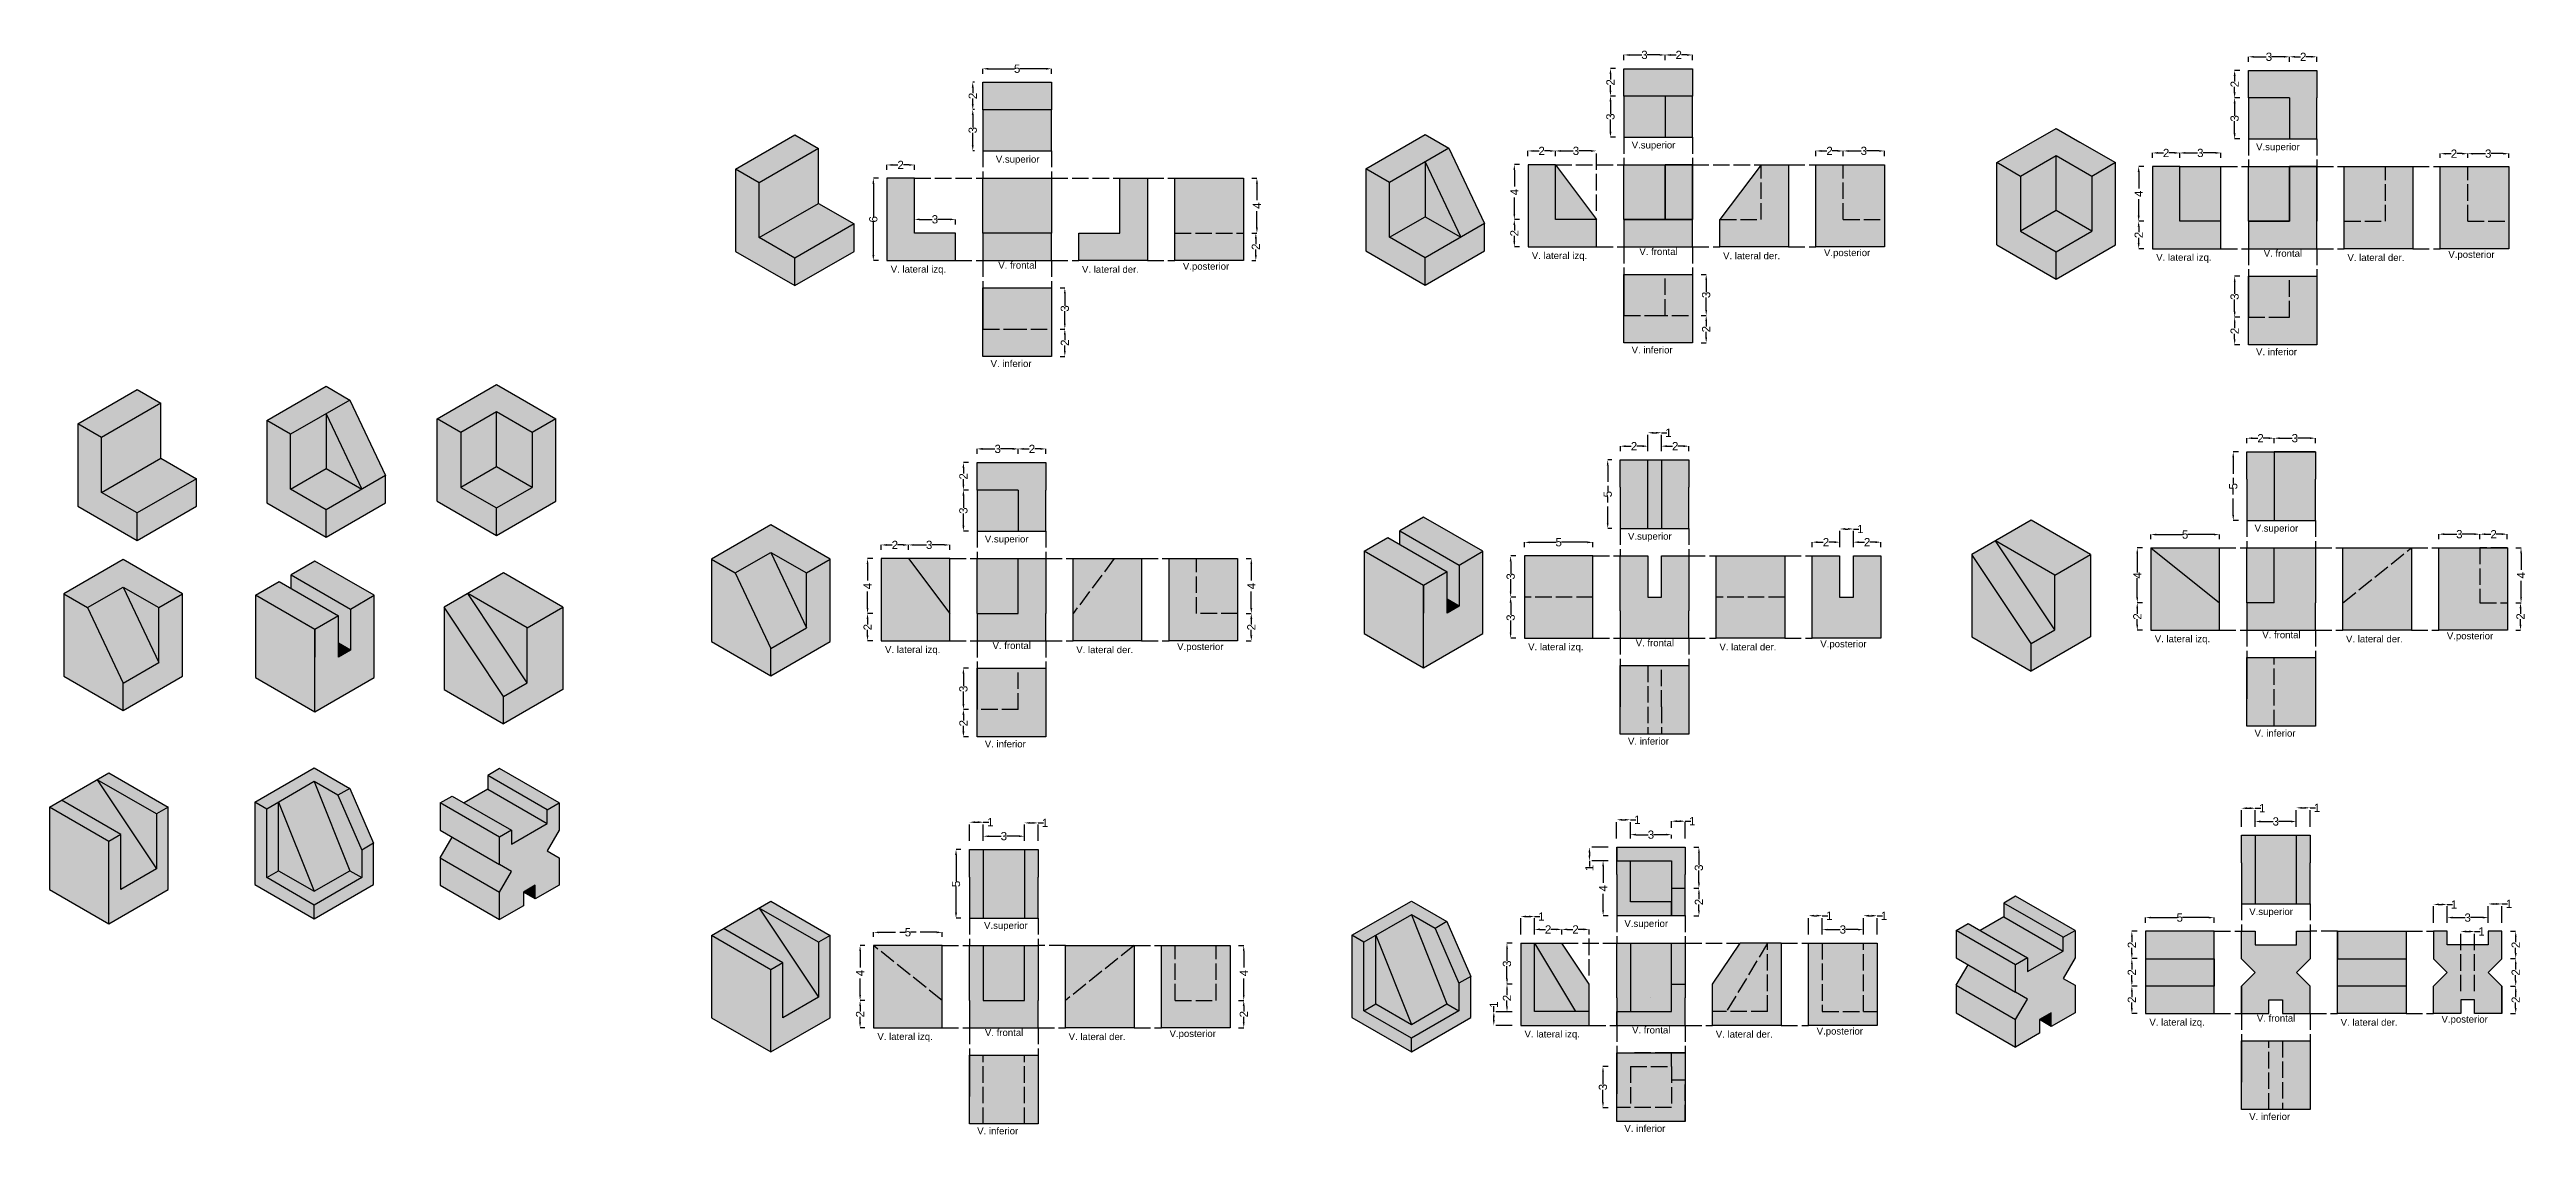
# Model space of a CAD drawing. Header units: millimetres. Extents: x 1502 to 1798, y 2224 to 2310.
# Drawn here: x 1616.9 to 1797.6, y 2224.4 to 2303.5 of the extents above; entities that cross this region are included whole.
import ezdxf

# ---------------------------------------------------------------- set-up
doc = ezdxf.new("R2010")
doc.units = ezdxf.units.MM
doc.header["$LTSCALE"] = 0.1
doc.linetypes.add('ACAD_ISO02W100', pattern=[15, 12, -3])
doc.styles.get("Standard").update_dxf_attribs({"font": 'arial.ttf'})
doc.dimstyles.new('ISO-25', dxfattribs={"dimtxt": 0.6, "dimasz": 0.4, "dimexe": 0, "dimexo": 0.625, "dimgap": 0, "dimtad": 0, "dimtxsty": 'Standard', "dimcen": 2.5, "dimadec": 0, "dimazin": 0, "dimtfac": 1, "dimtmove": 0, "dimatfit": 3, "dimfxl": 1, "dimarcsym": 0})

msp = doc.modelspace()

# ---------------------------------------------------------------- texts
at = {"linetype": 'ACAD_ISO02W100', "lineweight": 30, "char_height": 0.5, "attachment_point": 1}
for s, insert in [('V.superior', (1732.339, 2296.807)), ('V.superior', (1777.885, 2296.678)), ('V.superior', (1685.956, 2295.772)), ('V. lateral izq.', (1678.29, 2287.755)), ('V. frontal', (1686.134, 2288.047)), ('V. lateral der.', (1692.242, 2287.743)), ('V.posterior', (1699.601, 2287.967)), ('V. lateral izq.', (1725.054, 2288.746)), ('V. frontal', (1732.898, 2289.038)), ('V. lateral der.', (1739.006, 2288.734)), ('V.posterior', (1746.365, 2288.958)), ('V. lateral izq.', (1770.599, 2288.618)), ('V. frontal', (1778.444, 2288.909)), ('V. lateral der.', (1784.551, 2288.606)), ('V.posterior', (1791.91, 2288.83)), ('V. inferior', (1685.571, 2280.872)), ('V. inferior', (1732.335, 2281.863)), ('V. inferior', (1777.881, 2281.734)), ('V.superior', (1685.155, 2268.08)), ('V.superior', (1732.071, 2268.28)), ('V.superior', (1777.778, 2268.864)), ('V. frontal', (1685.714, 2260.311)), ('V. frontal', (1732.63, 2260.511)), ('V.posterior', (1746.097, 2260.432)), ('V. lateral izq.', (1770.493, 2260.804)), ('V. frontal', (1778.337, 2261.095)), ('V. lateral der.', (1784.445, 2260.792)), ('V.posterior', (1791.804, 2261.016)), ('V. lateral izq.', (1677.87, 2260.02)), ('V. lateral der.', (1691.822, 2260.008)), ('V.posterior', (1699.181, 2260.232)), ('V. lateral izq.', (1724.786, 2260.22)), ('V. lateral der.', (1738.738, 2260.208)), ('V. inferior', (1685.151, 2253.136)), ('V. inferior', (1732.067, 2253.336)), ('V. inferior', (1777.774, 2253.92)), ('V.superior', (1777.387, 2240.908)), ('V.superior', (1685.096, 2239.9)), ('V.superior', (1731.808, 2240.044)), ('V. lateral izq.', (1677.316, 2231.802)), ('V. frontal', (1685.161, 2232.093)), ('V. lateral der.', (1691.268, 2231.79)), ('V.posterior', (1698.627, 2232.014)), ('V. lateral izq.', (1724.523, 2231.983)), ('V. frontal', (1732.367, 2232.275)), ('V. lateral der.', (1738.475, 2231.972)), ('V.posterior', (1745.834, 2232.195)), ('V. lateral izq.', (1770.102, 2232.847)), ('V. frontal', (1777.946, 2233.139)), ('V. lateral der.', (1784.054, 2232.836)), ('V.posterior', (1791.413, 2233.059)), ('V. inferior', (1684.598, 2224.918)), ('V. inferior', (1731.804, 2225.1)), ('V. inferior', (1777.383, 2225.964))]:
    msp.add_mtext_dynamic_manual_height_columns(s, width=4.80195, gutter_width=12.5, heights=[0], dxfattribs=dict(at, insert=insert))

# ---------------------------------------------------------------- blocks, each defined once
blk = doc.blocks.new('*D12')
at = {"color": 0, "linetype": 'ACAD_ISO02W100', "lineweight": -2, "transparency": 16777216}
for p, q in [((1684.39, 2299.14), (1684.27, 2299.14)), ((1684.27, 2298.74), (1684.27, 2297.83)), ((1684.27, 2296.54), (1684.27, 2297.44)), ((1684.39, 2296.14), (1684.27, 2296.14))]:
    blk.add_line(p, q, dxfattribs=at)
at = {"color": 0, "linetype": 'ACAD_ISO02W100', "transparency": 16777216}
for points in [[(1684.2, 2298.74), (1684.34, 2298.74), (1684.27, 2299.14)], [(1684.2, 2296.54), (1684.34, 2296.54), (1684.27, 2296.14)]]:
    blk.add_solid(points, dxfattribs=at)
at = {"layer": 'Defpoints', "color": 0, "linetype": 'ACAD_ISO02W100', "transparency": 16777216}
for p in [(1684.27, 2299.14), (1685.01, 2299.14), (1685.01, 2296.14)]:
    blk.add_point(p, dxfattribs=at)
at = {"color": 0, "linetype": 'ACAD_ISO02W100', "transparency": 16777216, "insert": (1684.27, 2297.64), "char_height": 0.6, "attachment_point": 5, "rotation": 90}
blk.add_mtext('3', dxfattribs=at)
blk = doc.blocks.new('*D13')
at = {"color": 0, "linetype": 'ACAD_ISO02W100', "lineweight": -2, "transparency": 16777216}
for p, q in [((1684.39, 2301.14), (1684.27, 2301.14)), ((1684.27, 2300.74), (1684.27, 2300.33)), ((1684.27, 2299.54), (1684.27, 2299.94)), ((1684.39, 2299.14), (1684.27, 2299.14))]:
    blk.add_line(p, q, dxfattribs=at)
at = {"color": 0, "linetype": 'ACAD_ISO02W100', "transparency": 16777216}
for points in [[(1684.2, 2300.74), (1684.34, 2300.74), (1684.27, 2301.14)], [(1684.2, 2299.54), (1684.34, 2299.54), (1684.27, 2299.14)]]:
    blk.add_solid(points, dxfattribs=at)
at = {"layer": 'Defpoints', "color": 0, "linetype": 'ACAD_ISO02W100', "transparency": 16777216}
for p in [(1684.27, 2301.14), (1685.01, 2301.14), (1685.01, 2299.14)]:
    blk.add_point(p, dxfattribs=at)
at = {"color": 0, "linetype": 'ACAD_ISO02W100', "transparency": 16777216, "insert": (1684.27, 2300.14), "char_height": 0.6, "attachment_point": 5, "rotation": 90}
blk.add_mtext('2', dxfattribs=at)
blk = doc.blocks.new('*D15')
at = {"color": 0, "linetype": 'ACAD_ISO02W100', "lineweight": -2, "transparency": 16777216}
for p, q in [((1678.01, 2294.76), (1678.01, 2295.11)), ((1678.41, 2295.11), (1678.81, 2295.11)), ((1679.61, 2295.11), (1679.21, 2295.11)), ((1680.01, 2294.76), (1680.01, 2295.11))]:
    blk.add_line(p, q, dxfattribs=at)
at = {"color": 0, "linetype": 'ACAD_ISO02W100', "transparency": 16777216}
for points in [[(1678.41, 2295.17), (1678.41, 2295.04), (1678.01, 2295.11)], [(1679.61, 2295.17), (1679.61, 2295.04), (1680.01, 2295.11)]]:
    blk.add_solid(points, dxfattribs=at)
at = {"layer": 'Defpoints', "color": 0, "linetype": 'ACAD_ISO02W100', "transparency": 16777216}
for p in [(1680.01, 2295.11), (1678.01, 2294.14), (1680.01, 2294.14)]:
    blk.add_point(p, dxfattribs=at)
at = {"color": 0, "linetype": 'ACAD_ISO02W100', "transparency": 16777216, "insert": (1679.01, 2295.11), "char_height": 0.6, "attachment_point": 5}
blk.add_mtext('2', dxfattribs=at)
blk = doc.blocks.new('*D17')
at = {"color": 0, "linetype": 'ACAD_ISO02W100', "lineweight": -2, "transparency": 16777216}
for p, q in [((1680.01, 2290.76), (1680.01, 2291.14)), ((1680.41, 2291.14), (1681.31, 2291.14)), ((1682.61, 2291.14), (1681.71, 2291.14)), ((1683.01, 2290.76), (1683.01, 2291.14))]:
    blk.add_line(p, q, dxfattribs=at)
at = {"color": 0, "linetype": 'ACAD_ISO02W100', "transparency": 16777216}
for points in [[(1680.41, 2291.2), (1680.41, 2291.07), (1680.01, 2291.14)], [(1682.61, 2291.2), (1682.61, 2291.07), (1683.01, 2291.14)]]:
    blk.add_solid(points, dxfattribs=at)
at = {"layer": 'Defpoints', "color": 0, "linetype": 'ACAD_ISO02W100', "transparency": 16777216}
for p in [(1680.01, 2291.14), (1680.01, 2290.14), (1683.01, 2290.14)]:
    blk.add_point(p, dxfattribs=at)
at = {"color": 0, "linetype": 'ACAD_ISO02W100', "transparency": 16777216, "insert": (1681.51, 2291.14), "char_height": 0.6, "attachment_point": 5}
blk.add_mtext('3', dxfattribs=at)
blk = doc.blocks.new('*D20')
at = {"color": 0, "linetype": 'ACAD_ISO02W100', "lineweight": -2, "transparency": 16777216}
for p, q in [((1704.64, 2290.14), (1704.92, 2290.14)), ((1704.92, 2289.74), (1704.92, 2289.33)), ((1704.64, 2288.14), (1704.92, 2288.14)), ((1704.92, 2288.54), (1704.92, 2288.94))]:
    blk.add_line(p, q, dxfattribs=at)
at = {"color": 0, "linetype": 'ACAD_ISO02W100', "transparency": 16777216}
for points in [[(1704.85, 2289.74), (1704.99, 2289.74), (1704.92, 2290.14)], [(1704.85, 2288.54), (1704.99, 2288.54), (1704.92, 2288.14)]]:
    blk.add_solid(points, dxfattribs=at)
at = {"layer": 'Defpoints', "color": 0, "linetype": 'ACAD_ISO02W100', "transparency": 16777216}
for p in [(1704.01, 2290.14), (1704.92, 2290.14), (1704.01, 2288.14)]:
    blk.add_point(p, dxfattribs=at)
at = {"color": 0, "linetype": 'ACAD_ISO02W100', "transparency": 16777216, "insert": (1704.92, 2289.14), "char_height": 0.6, "attachment_point": 5, "rotation": 90}
blk.add_mtext('2', dxfattribs=at)
blk = doc.blocks.new('*D22')
at = {"color": 0, "linetype": 'ACAD_ISO02W100', "lineweight": -2, "transparency": 16777216}
for p, q in [((1734.77, 2302.75), (1734.77, 2303.13)), ((1735.17, 2303.13), (1735.58, 2303.13)), ((1736.37, 2303.13), (1735.97, 2303.13)), ((1736.77, 2302.75), (1736.77, 2303.13))]:
    blk.add_line(p, q, dxfattribs=at)
at = {"color": 0, "linetype": 'ACAD_ISO02W100', "transparency": 16777216}
for points in [[(1735.17, 2303.19), (1735.17, 2303.06), (1734.77, 2303.13)], [(1736.37, 2303.19), (1736.37, 2303.06), (1736.77, 2303.13)]]:
    blk.add_solid(points, dxfattribs=at)
at = {"layer": 'Defpoints', "color": 0, "linetype": 'ACAD_ISO02W100', "transparency": 16777216}
for p in [(1734.77, 2303.13), (1734.77, 2302.13), (1736.77, 2302.13)]:
    blk.add_point(p, dxfattribs=at)
at = {"color": 0, "linetype": 'ACAD_ISO02W100', "transparency": 16777216, "insert": (1735.77, 2303.13), "char_height": 0.6, "attachment_point": 5}
blk.add_mtext('2', dxfattribs=at)
blk = doc.blocks.new('*D23')
at = {"color": 0, "linetype": 'ACAD_ISO02W100', "lineweight": -2, "transparency": 16777216}
for p, q in [((1731.77, 2302.75), (1731.77, 2303.13)), ((1732.17, 2303.13), (1733.08, 2303.13)), ((1734.37, 2303.13), (1733.47, 2303.13)), ((1734.77, 2302.75), (1734.77, 2303.13))]:
    blk.add_line(p, q, dxfattribs=at)
at = {"color": 0, "linetype": 'ACAD_ISO02W100', "transparency": 16777216}
for points in [[(1732.17, 2303.19), (1732.17, 2303.06), (1731.77, 2303.13)], [(1734.37, 2303.19), (1734.37, 2303.06), (1734.77, 2303.13)]]:
    blk.add_solid(points, dxfattribs=at)
at = {"layer": 'Defpoints', "color": 0, "linetype": 'ACAD_ISO02W100', "transparency": 16777216}
for p in [(1731.77, 2303.13), (1731.77, 2302.13), (1734.77, 2302.13)]:
    blk.add_point(p, dxfattribs=at)
at = {"color": 0, "linetype": 'ACAD_ISO02W100', "transparency": 16777216, "insert": (1733.27, 2303.13), "char_height": 0.6, "attachment_point": 5}
blk.add_mtext('3', dxfattribs=at)
blk = doc.blocks.new('*D24')
at = {"color": 0, "linetype": 'ACAD_ISO02W100', "lineweight": -2, "transparency": 16777216}
for p, q in [((1731.15, 2300.13), (1730.79, 2300.13)), ((1730.79, 2299.73), (1730.79, 2298.82)), ((1730.79, 2297.53), (1730.79, 2298.43)), ((1731.15, 2297.13), (1730.79, 2297.13))]:
    blk.add_line(p, q, dxfattribs=at)
at = {"color": 0, "linetype": 'ACAD_ISO02W100', "transparency": 16777216}
for points in [[(1730.72, 2299.73), (1730.86, 2299.73), (1730.79, 2300.13)], [(1730.72, 2297.53), (1730.86, 2297.53), (1730.79, 2297.13)]]:
    blk.add_solid(points, dxfattribs=at)
at = {"layer": 'Defpoints', "color": 0, "linetype": 'ACAD_ISO02W100', "transparency": 16777216}
for p in [(1730.79, 2300.13), (1731.77, 2300.13), (1731.77, 2297.13)]:
    blk.add_point(p, dxfattribs=at)
at = {"color": 0, "linetype": 'ACAD_ISO02W100', "transparency": 16777216, "insert": (1730.79, 2298.63), "char_height": 0.6, "attachment_point": 5, "rotation": 90}
blk.add_mtext('3', dxfattribs=at)
blk = doc.blocks.new('*D25')
at = {"color": 0, "linetype": 'ACAD_ISO02W100', "lineweight": -2, "transparency": 16777216}
for p, q in [((1731.15, 2302.13), (1730.79, 2302.13)), ((1730.79, 2301.73), (1730.79, 2301.33)), ((1730.79, 2300.53), (1730.79, 2300.93)), ((1731.15, 2300.13), (1730.79, 2300.13))]:
    blk.add_line(p, q, dxfattribs=at)
at = {"color": 0, "linetype": 'ACAD_ISO02W100', "transparency": 16777216}
for points in [[(1730.72, 2301.73), (1730.86, 2301.73), (1730.79, 2302.13)], [(1730.72, 2300.53), (1730.86, 2300.53), (1730.79, 2300.13)]]:
    blk.add_solid(points, dxfattribs=at)
at = {"layer": 'Defpoints', "color": 0, "linetype": 'ACAD_ISO02W100', "transparency": 16777216}
for p in [(1730.79, 2302.13), (1731.77, 2302.13), (1731.77, 2300.13)]:
    blk.add_point(p, dxfattribs=at)
at = {"color": 0, "linetype": 'ACAD_ISO02W100', "transparency": 16777216, "insert": (1730.79, 2301.13), "char_height": 0.6, "attachment_point": 5, "rotation": 90}
blk.add_mtext('2', dxfattribs=at)
blk = doc.blocks.new('*D28')
at = {"color": 0, "linetype": 'ACAD_ISO02W100', "lineweight": -2, "transparency": 16777216}
for p, q in [((1724.77, 2295.75), (1724.77, 2296.13)), ((1725.17, 2296.13), (1725.58, 2296.13)), ((1726.37, 2296.13), (1725.97, 2296.13)), ((1726.77, 2295.75), (1726.77, 2296.13))]:
    blk.add_line(p, q, dxfattribs=at)
at = {"color": 0, "linetype": 'ACAD_ISO02W100', "transparency": 16777216}
for points in [[(1725.17, 2296.19), (1725.17, 2296.06), (1724.77, 2296.13)], [(1726.37, 2296.19), (1726.37, 2296.06), (1726.77, 2296.13)]]:
    blk.add_solid(points, dxfattribs=at)
at = {"layer": 'Defpoints', "color": 0, "linetype": 'ACAD_ISO02W100', "transparency": 16777216}
for p in [(1724.77, 2295.13), (1726.77, 2296.13), (1726.77, 2295.13)]:
    blk.add_point(p, dxfattribs=at)
at = {"color": 0, "linetype": 'ACAD_ISO02W100', "transparency": 16777216, "insert": (1725.77, 2296.13), "char_height": 0.6, "attachment_point": 5}
blk.add_mtext('2', dxfattribs=at)
blk = doc.blocks.new('*D29')
at = {"color": 0, "linetype": 'ACAD_ISO02W100', "lineweight": -2, "transparency": 16777216}
for p, q in [((1726.77, 2295.75), (1726.77, 2296.13)), ((1727.17, 2296.13), (1728.08, 2296.13)), ((1729.37, 2296.13), (1728.47, 2296.13)), ((1729.77, 2291.75), (1729.77, 2296.13))]:
    blk.add_line(p, q, dxfattribs=at)
at = {"color": 0, "linetype": 'ACAD_ISO02W100', "transparency": 16777216}
for points in [[(1727.17, 2296.19), (1727.17, 2296.06), (1726.77, 2296.13)], [(1729.37, 2296.19), (1729.37, 2296.06), (1729.77, 2296.13)]]:
    blk.add_solid(points, dxfattribs=at)
at = {"layer": 'Defpoints', "color": 0, "linetype": 'ACAD_ISO02W100', "transparency": 16777216}
for p in [(1726.77, 2295.13), (1729.77, 2296.13), (1729.77, 2291.13)]:
    blk.add_point(p, dxfattribs=at)
at = {"color": 0, "linetype": 'ACAD_ISO02W100', "transparency": 16777216, "insert": (1728.27, 2296.13), "char_height": 0.6, "attachment_point": 5}
blk.add_mtext('3', dxfattribs=at)
blk = doc.blocks.new('*D30')
at = {"color": 0, "linetype": 'ACAD_ISO02W100', "lineweight": -2, "transparency": 16777216}
for p, q in [((1724.15, 2295.13), (1723.78, 2295.13)), ((1723.78, 2294.73), (1723.78, 2293.33)), ((1723.78, 2291.53), (1723.78, 2292.92)), ((1724.15, 2291.13), (1723.78, 2291.13))]:
    blk.add_line(p, q, dxfattribs=at)
at = {"color": 0, "linetype": 'ACAD_ISO02W100', "transparency": 16777216}
for points in [[(1723.71, 2294.73), (1723.84, 2294.73), (1723.78, 2295.13)], [(1723.71, 2291.53), (1723.84, 2291.53), (1723.78, 2291.13)]]:
    blk.add_solid(points, dxfattribs=at)
at = {"layer": 'Defpoints', "color": 0, "linetype": 'ACAD_ISO02W100', "transparency": 16777216}
for p in [(1724.77, 2295.13), (1723.78, 2291.13), (1724.77, 2291.13)]:
    blk.add_point(p, dxfattribs=at)
at = {"color": 0, "linetype": 'ACAD_ISO02W100', "transparency": 16777216, "insert": (1723.78, 2293.13), "char_height": 0.6, "attachment_point": 5, "rotation": 90}
blk.add_mtext('4', dxfattribs=at)
blk = doc.blocks.new('*D31')
at = {"color": 0, "linetype": 'ACAD_ISO02W100', "lineweight": -2, "transparency": 16777216}
for p, q in [((1724.15, 2291.13), (1723.78, 2291.13)), ((1723.78, 2290.73), (1723.78, 2290.33)), ((1723.78, 2289.53), (1723.78, 2289.93)), ((1724.15, 2289.13), (1723.78, 2289.13))]:
    blk.add_line(p, q, dxfattribs=at)
at = {"color": 0, "linetype": 'ACAD_ISO02W100', "transparency": 16777216}
for points in [[(1723.71, 2290.73), (1723.84, 2290.73), (1723.78, 2291.13)], [(1723.71, 2289.53), (1723.84, 2289.53), (1723.78, 2289.13)]]:
    blk.add_solid(points, dxfattribs=at)
at = {"layer": 'Defpoints', "color": 0, "linetype": 'ACAD_ISO02W100', "transparency": 16777216}
for p in [(1724.77, 2291.13), (1723.78, 2289.13), (1724.77, 2289.13)]:
    blk.add_point(p, dxfattribs=at)
at = {"color": 0, "linetype": 'ACAD_ISO02W100', "transparency": 16777216, "insert": (1723.78, 2290.13), "char_height": 0.6, "attachment_point": 5, "rotation": 90}
blk.add_mtext('2', dxfattribs=at)
blk = doc.blocks.new('*D32')
at = {"color": 0, "linetype": 'ACAD_ISO02W100', "lineweight": -2, "transparency": 16777216}
for p, q in [((1777.32, 2302.62), (1777.32, 2302.99)), ((1777.72, 2302.99), (1778.62, 2302.99)), ((1779.92, 2302.99), (1779.02, 2302.99)), ((1780.32, 2302.62), (1780.32, 2302.99))]:
    blk.add_line(p, q, dxfattribs=at)
at = {"color": 0, "linetype": 'ACAD_ISO02W100', "transparency": 16777216}
for points in [[(1777.72, 2303.06), (1777.72, 2302.93), (1777.32, 2302.99)], [(1779.92, 2303.06), (1779.92, 2302.93), (1780.32, 2302.99)]]:
    blk.add_solid(points, dxfattribs=at)
at = {"layer": 'Defpoints', "color": 0, "linetype": 'ACAD_ISO02W100', "transparency": 16777216}
for p in [(1777.32, 2302), (1780.32, 2302.99), (1780.32, 2302)]:
    blk.add_point(p, dxfattribs=at)
at = {"color": 0, "linetype": 'ACAD_ISO02W100', "transparency": 16777216, "insert": (1778.82, 2302.99), "char_height": 0.6, "attachment_point": 5}
blk.add_mtext('3', dxfattribs=at)
blk = doc.blocks.new('*D33')
at = {"color": 0, "linetype": 'ACAD_ISO02W100', "lineweight": -2, "transparency": 16777216}
for p, q in [((1780.32, 2302.62), (1780.32, 2302.99)), ((1780.72, 2302.99), (1781.12, 2302.99)), ((1781.92, 2302.99), (1781.52, 2302.99)), ((1782.32, 2302.62), (1782.32, 2302.99))]:
    blk.add_line(p, q, dxfattribs=at)
at = {"color": 0, "linetype": 'ACAD_ISO02W100', "transparency": 16777216}
for points in [[(1780.72, 2303.06), (1780.72, 2302.93), (1780.32, 2302.99)], [(1781.92, 2303.06), (1781.92, 2302.93), (1782.32, 2302.99)]]:
    blk.add_solid(points, dxfattribs=at)
at = {"layer": 'Defpoints', "color": 0, "linetype": 'ACAD_ISO02W100', "transparency": 16777216}
for p in [(1780.32, 2302), (1782.32, 2302.99), (1782.32, 2302)]:
    blk.add_point(p, dxfattribs=at)
at = {"color": 0, "linetype": 'ACAD_ISO02W100', "transparency": 16777216, "insert": (1781.32, 2302.99), "char_height": 0.6, "attachment_point": 5}
blk.add_mtext('2', dxfattribs=at)
blk = doc.blocks.new('*D34')
at = {"color": 0, "linetype": 'ACAD_ISO02W100', "lineweight": -2, "transparency": 16777216}
for p, q in [((1776.7, 2300), (1776.32, 2300)), ((1776.32, 2299.6), (1776.32, 2298.7)), ((1776.32, 2297.4), (1776.32, 2298.3)), ((1776.7, 2297), (1776.32, 2297))]:
    blk.add_line(p, q, dxfattribs=at)
at = {"color": 0, "linetype": 'ACAD_ISO02W100', "transparency": 16777216}
for points in [[(1776.25, 2299.6), (1776.39, 2299.6), (1776.32, 2300)], [(1776.25, 2297.4), (1776.39, 2297.4), (1776.32, 2297)]]:
    blk.add_solid(points, dxfattribs=at)
at = {"layer": 'Defpoints', "color": 0, "linetype": 'ACAD_ISO02W100', "transparency": 16777216}
for p in [(1776.32, 2300), (1777.32, 2300), (1777.32, 2297)]:
    blk.add_point(p, dxfattribs=at)
at = {"color": 0, "linetype": 'ACAD_ISO02W100', "transparency": 16777216, "insert": (1776.32, 2298.5), "char_height": 0.6, "attachment_point": 5, "rotation": 90}
blk.add_mtext('3', dxfattribs=at)
blk = doc.blocks.new('*D35')
at = {"color": 0, "linetype": 'ACAD_ISO02W100', "lineweight": -2, "transparency": 16777216}
for p, q in [((1776.7, 2302), (1776.32, 2302)), ((1776.32, 2301.6), (1776.32, 2301.2)), ((1776.32, 2300.4), (1776.32, 2300.8)), ((1776.7, 2300), (1776.32, 2300))]:
    blk.add_line(p, q, dxfattribs=at)
at = {"color": 0, "linetype": 'ACAD_ISO02W100', "transparency": 16777216}
for points in [[(1776.25, 2301.6), (1776.39, 2301.6), (1776.32, 2302)], [(1776.25, 2300.4), (1776.39, 2300.4), (1776.32, 2300)]]:
    blk.add_solid(points, dxfattribs=at)
at = {"layer": 'Defpoints', "color": 0, "linetype": 'ACAD_ISO02W100', "transparency": 16777216}
for p in [(1776.32, 2302), (1777.32, 2302), (1777.32, 2300)]:
    blk.add_point(p, dxfattribs=at)
at = {"color": 0, "linetype": 'ACAD_ISO02W100', "transparency": 16777216, "insert": (1776.32, 2301), "char_height": 0.6, "attachment_point": 5, "rotation": 90}
blk.add_mtext('2', dxfattribs=at)
blk = doc.blocks.new('*D36')
at = {"color": 0, "linetype": 'ACAD_ISO02W100', "lineweight": -2, "transparency": 16777216}
for p, q in [((1769.7, 2291), (1769.32, 2291)), ((1769.32, 2290.6), (1769.32, 2290.2)), ((1769.32, 2289.4), (1769.32, 2289.8)), ((1769.7, 2289), (1769.32, 2289))]:
    blk.add_line(p, q, dxfattribs=at)
at = {"color": 0, "linetype": 'ACAD_ISO02W100', "transparency": 16777216}
for points in [[(1769.25, 2290.6), (1769.39, 2290.6), (1769.32, 2291)], [(1769.25, 2289.4), (1769.39, 2289.4), (1769.32, 2289)]]:
    blk.add_solid(points, dxfattribs=at)
at = {"layer": 'Defpoints', "color": 0, "linetype": 'ACAD_ISO02W100', "transparency": 16777216}
for p in [(1769.32, 2291), (1770.32, 2291), (1770.32, 2289)]:
    blk.add_point(p, dxfattribs=at)
at = {"color": 0, "linetype": 'ACAD_ISO02W100', "transparency": 16777216, "insert": (1769.32, 2290), "char_height": 0.6, "attachment_point": 5, "rotation": 90}
blk.add_mtext('2', dxfattribs=at)
blk = doc.blocks.new('*D37')
at = {"color": 0, "linetype": 'ACAD_ISO02W100', "lineweight": -2, "transparency": 16777216}
for p, q in [((1769.7, 2295), (1769.32, 2295)), ((1769.32, 2294.6), (1769.32, 2293.21)), ((1769.32, 2291.4), (1769.32, 2292.79)), ((1769.7, 2291), (1769.32, 2291))]:
    blk.add_line(p, q, dxfattribs=at)
at = {"color": 0, "linetype": 'ACAD_ISO02W100', "transparency": 16777216}
for points in [[(1769.25, 2294.6), (1769.39, 2294.6), (1769.32, 2295)], [(1769.25, 2291.4), (1769.39, 2291.4), (1769.32, 2291)]]:
    blk.add_solid(points, dxfattribs=at)
at = {"layer": 'Defpoints', "color": 0, "linetype": 'ACAD_ISO02W100', "transparency": 16777216}
for p in [(1769.32, 2295), (1770.32, 2295), (1770.32, 2291)]:
    blk.add_point(p, dxfattribs=at)
at = {"color": 0, "linetype": 'ACAD_ISO02W100', "transparency": 16777216, "insert": (1769.32, 2293), "char_height": 0.6, "attachment_point": 5, "rotation": 90}
blk.add_mtext('4', dxfattribs=at)
blk = doc.blocks.new('*D38')
at = {"color": 0, "linetype": 'ACAD_ISO02W100', "lineweight": -2, "transparency": 16777216}
for p, q in [((1770.32, 2295.62), (1770.32, 2295.98)), ((1770.72, 2295.98), (1771.12, 2295.98)), ((1771.92, 2295.98), (1771.52, 2295.98)), ((1772.32, 2295.62), (1772.32, 2295.98))]:
    blk.add_line(p, q, dxfattribs=at)
at = {"color": 0, "linetype": 'ACAD_ISO02W100', "transparency": 16777216}
for points in [[(1770.72, 2296.05), (1770.72, 2295.92), (1770.32, 2295.98)], [(1771.92, 2296.05), (1771.92, 2295.92), (1772.32, 2295.98)]]:
    blk.add_solid(points, dxfattribs=at)
at = {"layer": 'Defpoints', "color": 0, "linetype": 'ACAD_ISO02W100', "transparency": 16777216}
for p in [(1770.32, 2295), (1772.32, 2295.98), (1772.32, 2295)]:
    blk.add_point(p, dxfattribs=at)
at = {"color": 0, "linetype": 'ACAD_ISO02W100', "transparency": 16777216, "insert": (1771.32, 2295.98), "char_height": 0.6, "attachment_point": 5}
blk.add_mtext('2', dxfattribs=at)
blk = doc.blocks.new('*D39')
at = {"color": 0, "linetype": 'ACAD_ISO02W100', "lineweight": -2, "transparency": 16777216}
for p, q in [((1772.32, 2295.62), (1772.32, 2295.98)), ((1772.72, 2295.98), (1773.62, 2295.98)), ((1774.92, 2295.98), (1774.02, 2295.98)), ((1775.32, 2295.62), (1775.32, 2295.98))]:
    blk.add_line(p, q, dxfattribs=at)
at = {"color": 0, "linetype": 'ACAD_ISO02W100', "transparency": 16777216}
for points in [[(1772.72, 2296.05), (1772.72, 2295.92), (1772.32, 2295.98)], [(1774.92, 2296.05), (1774.92, 2295.92), (1775.32, 2295.98)]]:
    blk.add_solid(points, dxfattribs=at)
at = {"layer": 'Defpoints', "color": 0, "linetype": 'ACAD_ISO02W100', "transparency": 16777216}
for p in [(1772.32, 2295), (1775.32, 2295.98), (1775.32, 2295)]:
    blk.add_point(p, dxfattribs=at)
at = {"color": 0, "linetype": 'ACAD_ISO02W100', "transparency": 16777216, "insert": (1773.82, 2295.98), "char_height": 0.6, "attachment_point": 5}
blk.add_mtext('3', dxfattribs=at)
blk = doc.blocks.new('*D40')
at = {"color": 0, "linetype": 'ACAD_ISO02W100', "lineweight": -2, "transparency": 16777216}
for p, q in [((1777.21, 2274.81), (1777.21, 2275.18)), ((1777.61, 2275.18), (1778.02, 2275.18)), ((1778.81, 2275.18), (1778.41, 2275.18)), ((1779.21, 2274.81), (1779.21, 2275.18))]:
    blk.add_line(p, q, dxfattribs=at)
at = {"color": 0, "linetype": 'ACAD_ISO02W100', "transparency": 16777216}
for points in [[(1777.61, 2275.25), (1777.61, 2275.12), (1777.21, 2275.18)], [(1778.81, 2275.25), (1778.81, 2275.12), (1779.21, 2275.18)]]:
    blk.add_solid(points, dxfattribs=at)
at = {"layer": 'Defpoints', "color": 0, "linetype": 'ACAD_ISO02W100', "transparency": 16777216}
for p in [(1779.21, 2275.18), (1777.21, 2274.18), (1779.21, 2274.18)]:
    blk.add_point(p, dxfattribs=at)
at = {"color": 0, "linetype": 'ACAD_ISO02W100', "transparency": 16777216, "insert": (1778.21, 2275.18), "char_height": 0.6, "attachment_point": 5}
blk.add_mtext('2', dxfattribs=at)
blk = doc.blocks.new('*D41')
at = {"color": 0, "linetype": 'ACAD_ISO02W100', "lineweight": -2, "transparency": 16777216}
for p, q in [((1779.21, 2274.81), (1779.21, 2275.18)), ((1779.61, 2275.18), (1780.52, 2275.18)), ((1781.81, 2275.18), (1780.91, 2275.18)), ((1782.21, 2274.81), (1782.21, 2275.18))]:
    blk.add_line(p, q, dxfattribs=at)
at = {"color": 0, "linetype": 'ACAD_ISO02W100', "transparency": 16777216}
for points in [[(1779.61, 2275.25), (1779.61, 2275.12), (1779.21, 2275.18)], [(1781.81, 2275.25), (1781.81, 2275.12), (1782.21, 2275.18)]]:
    blk.add_solid(points, dxfattribs=at)
at = {"layer": 'Defpoints', "color": 0, "linetype": 'ACAD_ISO02W100', "transparency": 16777216}
for p in [(1782.21, 2275.18), (1779.21, 2274.18), (1782.21, 2274.18)]:
    blk.add_point(p, dxfattribs=at)
at = {"color": 0, "linetype": 'ACAD_ISO02W100', "transparency": 16777216, "insert": (1780.71, 2275.18), "char_height": 0.6, "attachment_point": 5}
blk.add_mtext('3', dxfattribs=at)
blk = doc.blocks.new('*D42')
at = {"color": 0, "linetype": 'ACAD_ISO02W100', "lineweight": -2, "transparency": 16777216}
for p, q in [((1776.59, 2274.18), (1776.22, 2274.18)), ((1776.22, 2273.78), (1776.22, 2271.88)), ((1776.22, 2269.58), (1776.22, 2271.49)), ((1776.59, 2269.18), (1776.22, 2269.18))]:
    blk.add_line(p, q, dxfattribs=at)
at = {"color": 0, "linetype": 'ACAD_ISO02W100', "transparency": 16777216}
for points in [[(1776.15, 2273.78), (1776.28, 2273.78), (1776.22, 2274.18)], [(1776.15, 2269.58), (1776.28, 2269.58), (1776.22, 2269.18)]]:
    blk.add_solid(points, dxfattribs=at)
at = {"layer": 'Defpoints', "color": 0, "linetype": 'ACAD_ISO02W100', "transparency": 16777216}
for p in [(1776.22, 2274.18), (1777.21, 2274.18), (1777.21, 2269.18)]:
    blk.add_point(p, dxfattribs=at)
at = {"color": 0, "linetype": 'ACAD_ISO02W100', "transparency": 16777216, "insert": (1776.22, 2271.68), "char_height": 0.6, "attachment_point": 5, "rotation": 90}
blk.add_mtext('5', dxfattribs=at)
blk = doc.blocks.new('*D45')
at = {"color": 0, "linetype": 'ACAD_ISO02W100', "lineweight": -2, "transparency": 16777216}
for p, q in [((1796.84, 2263.18), (1797.17, 2263.18)), ((1797.17, 2262.78), (1797.17, 2262.38)), ((1796.84, 2261.18), (1797.17, 2261.18)), ((1797.17, 2261.58), (1797.17, 2261.99))]:
    blk.add_line(p, q, dxfattribs=at)
at = {"color": 0, "linetype": 'ACAD_ISO02W100', "transparency": 16777216}
for points in [[(1797.11, 2262.78), (1797.24, 2262.78), (1797.17, 2263.18)], [(1797.11, 2261.58), (1797.24, 2261.58), (1797.17, 2261.18)]]:
    blk.add_solid(points, dxfattribs=at)
at = {"layer": 'Defpoints', "color": 0, "linetype": 'ACAD_ISO02W100', "transparency": 16777216}
for p in [(1796.21, 2263.18), (1796.21, 2261.18), (1797.17, 2261.18)]:
    blk.add_point(p, dxfattribs=at)
at = {"color": 0, "linetype": 'ACAD_ISO02W100', "transparency": 16777216, "insert": (1797.17, 2262.18), "char_height": 0.6, "attachment_point": 5, "rotation": 90}
blk.add_mtext('2', dxfattribs=at)
blk = doc.blocks.new('*D46')
at = {"color": 0, "linetype": 'ACAD_ISO02W100', "lineweight": -2, "transparency": 16777216}
for p, q in [((1731.51, 2274.23), (1731.51, 2274.6)), ((1731.91, 2274.6), (1732.31, 2274.6)), ((1733.11, 2274.6), (1732.71, 2274.6)), ((1733.51, 2274.23), (1733.51, 2274.6))]:
    blk.add_line(p, q, dxfattribs=at)
at = {"color": 0, "linetype": 'ACAD_ISO02W100', "transparency": 16777216}
for points in [[(1731.91, 2274.67), (1731.91, 2274.53), (1731.51, 2274.6)], [(1733.11, 2274.67), (1733.11, 2274.53), (1733.51, 2274.6)]]:
    blk.add_solid(points, dxfattribs=at)
at = {"layer": 'Defpoints', "color": 0, "linetype": 'ACAD_ISO02W100', "transparency": 16777216}
for p in [(1731.51, 2273.6), (1733.51, 2274.6), (1733.51, 2273.6)]:
    blk.add_point(p, dxfattribs=at)
at = {"color": 0, "linetype": 'ACAD_ISO02W100', "transparency": 16777216, "insert": (1732.51, 2274.6), "char_height": 0.6, "attachment_point": 5}
blk.add_mtext('2', dxfattribs=at)
blk = doc.blocks.new('*D48')
at = {"color": 0, "linetype": 'ACAD_ISO02W100', "lineweight": -2, "transparency": 16777216}
for p, q in [((1734.51, 2274.23), (1734.51, 2274.6)), ((1734.91, 2274.6), (1735.31, 2274.6)), ((1736.11, 2274.6), (1735.71, 2274.6)), ((1736.51, 2274.23), (1736.51, 2274.6))]:
    blk.add_line(p, q, dxfattribs=at)
at = {"color": 0, "linetype": 'ACAD_ISO02W100', "transparency": 16777216}
for points in [[(1734.91, 2274.67), (1734.91, 2274.53), (1734.51, 2274.6)], [(1736.11, 2274.67), (1736.11, 2274.53), (1736.51, 2274.6)]]:
    blk.add_solid(points, dxfattribs=at)
at = {"layer": 'Defpoints', "color": 0, "linetype": 'ACAD_ISO02W100', "transparency": 16777216}
for p in [(1734.51, 2273.6), (1736.51, 2274.6), (1736.51, 2273.6)]:
    blk.add_point(p, dxfattribs=at)
at = {"color": 0, "linetype": 'ACAD_ISO02W100', "transparency": 16777216, "insert": (1735.51, 2274.6), "char_height": 0.6, "attachment_point": 5}
blk.add_mtext('2', dxfattribs=at)
blk = doc.blocks.new('*D49')
at = {"color": 0, "linetype": 'ACAD_ISO02W100', "lineweight": -2, "transparency": 16777216}
for p, q in [((1730.88, 2273.6), (1730.59, 2273.6)), ((1730.59, 2273.2), (1730.59, 2271.3)), ((1730.59, 2269), (1730.59, 2270.9)), ((1730.88, 2268.6), (1730.59, 2268.6))]:
    blk.add_line(p, q, dxfattribs=at)
at = {"color": 0, "linetype": 'ACAD_ISO02W100', "transparency": 16777216}
for points in [[(1730.52, 2273.2), (1730.65, 2273.2), (1730.59, 2273.6)], [(1730.52, 2269), (1730.65, 2269), (1730.59, 2268.6)]]:
    blk.add_solid(points, dxfattribs=at)
at = {"layer": 'Defpoints', "color": 0, "linetype": 'ACAD_ISO02W100', "transparency": 16777216}
for p in [(1730.59, 2273.6), (1731.51, 2273.6), (1731.51, 2268.6)]:
    blk.add_point(p, dxfattribs=at)
at = {"color": 0, "linetype": 'ACAD_ISO02W100', "transparency": 16777216, "insert": (1730.59, 2271.1), "char_height": 0.6, "attachment_point": 5, "rotation": 90}
blk.add_mtext('5', dxfattribs=at)
blk = doc.blocks.new('*D51')
at = {"color": 0, "linetype": 'ACAD_ISO02W100', "lineweight": -2, "transparency": 16777216}
for p, q in [((1723.88, 2266.6), (1723.51, 2266.6)), ((1723.51, 2266.2), (1723.51, 2265.3)), ((1723.51, 2264), (1723.51, 2264.9)), ((1723.88, 2263.6), (1723.51, 2263.6))]:
    blk.add_line(p, q, dxfattribs=at)
at = {"color": 0, "linetype": 'ACAD_ISO02W100', "transparency": 16777216}
for points in [[(1723.44, 2266.2), (1723.57, 2266.2), (1723.51, 2266.6)], [(1723.44, 2264), (1723.57, 2264), (1723.51, 2263.6)]]:
    blk.add_solid(points, dxfattribs=at)
at = {"layer": 'Defpoints', "color": 0, "linetype": 'ACAD_ISO02W100', "transparency": 16777216}
for p in [(1724.51, 2266.6), (1723.51, 2263.6), (1724.51, 2263.6)]:
    blk.add_point(p, dxfattribs=at)
at = {"color": 0, "linetype": 'ACAD_ISO02W100', "transparency": 16777216, "insert": (1723.51, 2265.1), "char_height": 0.6, "attachment_point": 5, "rotation": 90}
blk.add_mtext('3', dxfattribs=at)
blk = doc.blocks.new('*D52')
at = {"color": 0, "linetype": 'ACAD_ISO02W100', "lineweight": -2, "transparency": 16777216}
for p, q in [((1723.88, 2263.6), (1723.51, 2263.6)), ((1723.51, 2263.2), (1723.51, 2262.3)), ((1723.51, 2261), (1723.51, 2261.9)), ((1723.88, 2260.6), (1723.51, 2260.6))]:
    blk.add_line(p, q, dxfattribs=at)
at = {"color": 0, "linetype": 'ACAD_ISO02W100', "transparency": 16777216}
for points in [[(1723.44, 2263.2), (1723.57, 2263.2), (1723.51, 2263.6)], [(1723.44, 2261), (1723.57, 2261), (1723.51, 2260.6)]]:
    blk.add_solid(points, dxfattribs=at)
at = {"layer": 'Defpoints', "color": 0, "linetype": 'ACAD_ISO02W100', "transparency": 16777216}
for p in [(1724.51, 2263.6), (1723.51, 2260.6), (1724.51, 2260.6)]:
    blk.add_point(p, dxfattribs=at)
at = {"color": 0, "linetype": 'ACAD_ISO02W100', "transparency": 16777216, "insert": (1723.51, 2262.1), "char_height": 0.6, "attachment_point": 5, "rotation": 90}
blk.add_mtext('3', dxfattribs=at)
blk = doc.blocks.new('*D53')
at = {"color": 0, "linetype": 'ACAD_ISO02W100', "lineweight": -2, "transparency": 16777216}
for p, q in [((1684.59, 2274.03), (1684.59, 2274.4)), ((1684.99, 2274.4), (1685.89, 2274.4)), ((1687.19, 2274.4), (1686.29, 2274.4)), ((1687.59, 2274.03), (1687.59, 2274.4))]:
    blk.add_line(p, q, dxfattribs=at)
at = {"color": 0, "linetype": 'ACAD_ISO02W100', "transparency": 16777216}
for points in [[(1684.99, 2274.47), (1684.99, 2274.33), (1684.59, 2274.4)], [(1687.19, 2274.47), (1687.19, 2274.33), (1687.59, 2274.4)]]:
    blk.add_solid(points, dxfattribs=at)
at = {"layer": 'Defpoints', "color": 0, "linetype": 'ACAD_ISO02W100', "transparency": 16777216}
for p in [(1684.59, 2273.4), (1687.59, 2274.4), (1687.59, 2273.4)]:
    blk.add_point(p, dxfattribs=at)
at = {"color": 0, "linetype": 'ACAD_ISO02W100', "transparency": 16777216, "insert": (1686.09, 2274.4), "char_height": 0.6, "attachment_point": 5}
blk.add_mtext('3', dxfattribs=at)
blk = doc.blocks.new('*D54')
at = {"color": 0, "linetype": 'ACAD_ISO02W100', "lineweight": -2, "transparency": 16777216}
for p, q in [((1687.59, 2274.03), (1687.59, 2274.4)), ((1687.99, 2274.4), (1688.39, 2274.4)), ((1689.19, 2274.4), (1688.79, 2274.4)), ((1689.59, 2274.03), (1689.59, 2274.4))]:
    blk.add_line(p, q, dxfattribs=at)
at = {"color": 0, "linetype": 'ACAD_ISO02W100', "transparency": 16777216}
for points in [[(1687.99, 2274.47), (1687.99, 2274.33), (1687.59, 2274.4)], [(1689.19, 2274.47), (1689.19, 2274.33), (1689.59, 2274.4)]]:
    blk.add_solid(points, dxfattribs=at)
at = {"layer": 'Defpoints', "color": 0, "linetype": 'ACAD_ISO02W100', "transparency": 16777216}
for p in [(1687.59, 2273.4), (1689.59, 2274.4), (1689.59, 2273.4)]:
    blk.add_point(p, dxfattribs=at)
at = {"color": 0, "linetype": 'ACAD_ISO02W100', "transparency": 16777216, "insert": (1688.59, 2274.4), "char_height": 0.6, "attachment_point": 5}
blk.add_mtext('2', dxfattribs=at)
blk = doc.blocks.new('*D55')
at = {"color": 0, "linetype": 'ACAD_ISO02W100', "lineweight": -2, "transparency": 16777216}
for p, q in [((1683.97, 2271.4), (1683.59, 2271.4)), ((1683.59, 2271), (1683.59, 2270.1)), ((1683.59, 2268.8), (1683.59, 2269.7)), ((1683.97, 2268.4), (1683.59, 2268.4))]:
    blk.add_line(p, q, dxfattribs=at)
at = {"color": 0, "linetype": 'ACAD_ISO02W100', "transparency": 16777216}
for points in [[(1683.52, 2271), (1683.66, 2271), (1683.59, 2271.4)], [(1683.52, 2268.8), (1683.66, 2268.8), (1683.59, 2268.4)]]:
    blk.add_solid(points, dxfattribs=at)
at = {"layer": 'Defpoints', "color": 0, "linetype": 'ACAD_ISO02W100', "transparency": 16777216}
for p in [(1683.59, 2271.4), (1684.59, 2271.4), (1684.59, 2268.4)]:
    blk.add_point(p, dxfattribs=at)
at = {"color": 0, "linetype": 'ACAD_ISO02W100', "transparency": 16777216, "insert": (1683.59, 2269.9), "char_height": 0.6, "attachment_point": 5, "rotation": 90}
blk.add_mtext('3', dxfattribs=at)
blk = doc.blocks.new('*D56')
at = {"color": 0, "linetype": 'ACAD_ISO02W100', "lineweight": -2, "transparency": 16777216}
for p, q in [((1683.97, 2273.4), (1683.59, 2273.4)), ((1683.59, 2273), (1683.59, 2272.6)), ((1683.59, 2271.8), (1683.59, 2272.2)), ((1683.97, 2271.4), (1683.59, 2271.4))]:
    blk.add_line(p, q, dxfattribs=at)
at = {"color": 0, "linetype": 'ACAD_ISO02W100', "transparency": 16777216}
for points in [[(1683.52, 2273), (1683.66, 2273), (1683.59, 2273.4)], [(1683.52, 2271.8), (1683.66, 2271.8), (1683.59, 2271.4)]]:
    blk.add_solid(points, dxfattribs=at)
at = {"layer": 'Defpoints', "color": 0, "linetype": 'ACAD_ISO02W100', "transparency": 16777216}
for p in [(1683.59, 2273.4), (1684.59, 2273.4), (1684.59, 2271.4)]:
    blk.add_point(p, dxfattribs=at)
at = {"color": 0, "linetype": 'ACAD_ISO02W100', "transparency": 16777216, "insert": (1683.59, 2272.4), "char_height": 0.6, "attachment_point": 5, "rotation": 90}
blk.add_mtext('2', dxfattribs=at)
blk = doc.blocks.new('*D58')
at = {"color": 0, "linetype": 'ACAD_ISO02W100', "lineweight": -2, "transparency": 16777216}
for p, q in [((1677.59, 2267.03), (1677.59, 2267.4)), ((1677.99, 2267.4), (1678.39, 2267.4)), ((1679.19, 2267.4), (1678.79, 2267.4)), ((1679.59, 2267.03), (1679.59, 2267.4))]:
    blk.add_line(p, q, dxfattribs=at)
at = {"color": 0, "linetype": 'ACAD_ISO02W100', "transparency": 16777216}
for points in [[(1677.99, 2267.46), (1677.99, 2267.33), (1677.59, 2267.4)], [(1679.19, 2267.46), (1679.19, 2267.33), (1679.59, 2267.4)]]:
    blk.add_solid(points, dxfattribs=at)
at = {"layer": 'Defpoints', "color": 0, "linetype": 'ACAD_ISO02W100', "transparency": 16777216}
for p in [(1677.59, 2266.4), (1679.59, 2267.4), (1679.59, 2266.4)]:
    blk.add_point(p, dxfattribs=at)
at = {"color": 0, "linetype": 'ACAD_ISO02W100', "transparency": 16777216, "insert": (1678.59, 2267.4), "char_height": 0.6, "attachment_point": 5}
blk.add_mtext('2', dxfattribs=at)
blk = doc.blocks.new('*D59')
at = {"color": 0, "linetype": 'ACAD_ISO02W100', "lineweight": -2, "transparency": 16777216}
for p, q in [((1679.59, 2267.03), (1679.59, 2267.4)), ((1679.99, 2267.4), (1680.89, 2267.4)), ((1682.19, 2267.4), (1681.29, 2267.4)), ((1682.59, 2267.03), (1682.59, 2267.4))]:
    blk.add_line(p, q, dxfattribs=at)
at = {"color": 0, "linetype": 'ACAD_ISO02W100', "transparency": 16777216}
for points in [[(1679.99, 2267.46), (1679.99, 2267.33), (1679.59, 2267.4)], [(1682.19, 2267.46), (1682.19, 2267.33), (1682.59, 2267.4)]]:
    blk.add_solid(points, dxfattribs=at)
at = {"layer": 'Defpoints', "color": 0, "linetype": 'ACAD_ISO02W100', "transparency": 16777216}
for p in [(1679.59, 2266.4), (1682.59, 2267.4), (1682.59, 2266.4)]:
    blk.add_point(p, dxfattribs=at)
at = {"color": 0, "linetype": 'ACAD_ISO02W100', "transparency": 16777216, "insert": (1681.09, 2267.4), "char_height": 0.6, "attachment_point": 5}
blk.add_mtext('3', dxfattribs=at)
blk = doc.blocks.new('*D60')
at = {"color": 0, "linetype": 'ACAD_ISO02W100', "lineweight": -2, "transparency": 16777216}
for p, q in [((1704.22, 2262.4), (1704.59, 2262.4)), ((1704.22, 2260.4), (1704.59, 2260.4)), ((1704.59, 2262), (1704.59, 2261.6)), ((1704.59, 2260.8), (1704.59, 2261.2))]:
    blk.add_line(p, q, dxfattribs=at)
at = {"color": 0, "linetype": 'ACAD_ISO02W100', "transparency": 16777216}
for points in [[(1704.52, 2262), (1704.66, 2262), (1704.59, 2262.4)], [(1704.52, 2260.8), (1704.66, 2260.8), (1704.59, 2260.4)]]:
    blk.add_solid(points, dxfattribs=at)
at = {"layer": 'Defpoints', "color": 0, "linetype": 'ACAD_ISO02W100', "transparency": 16777216}
for p in [(1703.59, 2262.4), (1704.59, 2262.4), (1703.59, 2260.4)]:
    blk.add_point(p, dxfattribs=at)
at = {"color": 0, "linetype": 'ACAD_ISO02W100', "transparency": 16777216, "insert": (1704.59, 2261.4), "char_height": 0.6, "attachment_point": 5, "rotation": 90}
blk.add_mtext('2', dxfattribs=at)
blk = doc.blocks.new('*D61')
at = {"color": 0, "linetype": 'ACAD_ISO02W100', "lineweight": -2, "transparency": 16777216}
for p, q in [((1704.22, 2266.4), (1704.59, 2266.4)), ((1704.59, 2266), (1704.59, 2264.61)), ((1704.59, 2262.8), (1704.59, 2264.19)), ((1704.22, 2262.4), (1704.59, 2262.4))]:
    blk.add_line(p, q, dxfattribs=at)
at = {"color": 0, "linetype": 'ACAD_ISO02W100', "transparency": 16777216}
for points in [[(1704.52, 2266), (1704.66, 2266), (1704.59, 2266.4)], [(1704.52, 2262.8), (1704.66, 2262.8), (1704.59, 2262.4)]]:
    blk.add_solid(points, dxfattribs=at)
at = {"layer": 'Defpoints', "color": 0, "linetype": 'ACAD_ISO02W100', "transparency": 16777216}
for p in [(1703.59, 2266.4), (1704.59, 2266.4), (1703.59, 2262.4)]:
    blk.add_point(p, dxfattribs=at)
at = {"color": 0, "linetype": 'ACAD_ISO02W100', "transparency": 16777216, "insert": (1704.59, 2264.4), "char_height": 0.6, "attachment_point": 5, "rotation": 90}
blk.add_mtext('4', dxfattribs=at)
blk = doc.blocks.new('*D63')
at = {"color": 0, "linetype": 'ACAD_ISO02W100', "lineweight": -2, "transparency": 16777216}
for p, q in [((1685.04, 2245.81), (1685.04, 2246.16)), ((1685.44, 2246.16), (1686.34, 2246.16)), ((1687.64, 2246.16), (1686.73, 2246.16)), ((1688.04, 2245.81), (1688.04, 2246.16))]:
    blk.add_line(p, q, dxfattribs=at)
at = {"color": 0, "linetype": 'ACAD_ISO02W100', "transparency": 16777216}
for points in [[(1685.44, 2246.22), (1685.44, 2246.09), (1685.04, 2246.16)], [(1687.64, 2246.22), (1687.64, 2246.09), (1688.04, 2246.16)]]:
    blk.add_solid(points, dxfattribs=at)
at = {"layer": 'Defpoints', "color": 0, "linetype": 'ACAD_ISO02W100', "transparency": 16777216}
for p in [(1688.04, 2246.16), (1685.04, 2245.18), (1688.04, 2245.18)]:
    blk.add_point(p, dxfattribs=at)
at = {"color": 0, "linetype": 'ACAD_ISO02W100', "transparency": 16777216, "insert": (1686.54, 2246.16), "char_height": 0.6, "attachment_point": 5}
blk.add_mtext('3', dxfattribs=at)
blk = doc.blocks.new('*D67')
at = {"color": 0, "linetype": 'ACAD_ISO02W100', "lineweight": -2, "transparency": 16777216}
for p, q in [((1677.04, 2238.81), (1677.04, 2239.15)), ((1677.44, 2239.15), (1679.34, 2239.15)), ((1681.64, 2239.15), (1679.74, 2239.15)), ((1682.04, 2238.81), (1682.04, 2239.15))]:
    blk.add_line(p, q, dxfattribs=at)
at = {"color": 0, "linetype": 'ACAD_ISO02W100', "transparency": 16777216}
for points in [[(1677.44, 2239.21), (1677.44, 2239.08), (1677.04, 2239.15)], [(1681.64, 2239.21), (1681.64, 2239.08), (1682.04, 2239.15)]]:
    blk.add_solid(points, dxfattribs=at)
at = {"layer": 'Defpoints', "color": 0, "linetype": 'ACAD_ISO02W100', "transparency": 16777216}
for p in [(1682.04, 2239.15), (1677.04, 2238.18), (1682.04, 2238.18)]:
    blk.add_point(p, dxfattribs=at)
at = {"color": 0, "linetype": 'ACAD_ISO02W100', "transparency": 16777216, "insert": (1679.54, 2239.15), "char_height": 0.6, "attachment_point": 5}
blk.add_mtext('5', dxfattribs=at)
blk = doc.blocks.new('*D68')
at = {"color": 0, "linetype": 'ACAD_ISO02W100', "lineweight": -2, "transparency": 16777216}
for p, q in [((1690.64, 2283.14), (1690.99, 2283.14)), ((1690.99, 2282.74), (1690.99, 2282.33)), ((1690.64, 2281.14), (1690.99, 2281.14)), ((1690.99, 2281.54), (1690.99, 2281.94))]:
    blk.add_line(p, q, dxfattribs=at)
at = {"color": 0, "linetype": 'ACAD_ISO02W100', "transparency": 16777216}
for points in [[(1690.92, 2282.74), (1691.05, 2282.74), (1690.99, 2283.14)], [(1690.92, 2281.54), (1691.05, 2281.54), (1690.99, 2281.14)]]:
    blk.add_solid(points, dxfattribs=at)
at = {"layer": 'Defpoints', "color": 0, "linetype": 'ACAD_ISO02W100', "transparency": 16777216}
for p in [(1690.01, 2283.14), (1690.99, 2283.14), (1690.01, 2281.14)]:
    blk.add_point(p, dxfattribs=at)
at = {"color": 0, "linetype": 'ACAD_ISO02W100', "transparency": 16777216, "insert": (1690.99, 2282.14), "char_height": 0.6, "attachment_point": 5, "rotation": 90}
blk.add_mtext('2', dxfattribs=at)
blk = doc.blocks.new('*D69')
at = {"color": 0, "linetype": 'ACAD_ISO02W100', "lineweight": -2, "transparency": 16777216}
for p, q in [((1690.64, 2286.14), (1690.99, 2286.14)), ((1690.99, 2285.74), (1690.99, 2284.83)), ((1690.99, 2283.54), (1690.99, 2284.44)), ((1690.64, 2283.14), (1690.99, 2283.14))]:
    blk.add_line(p, q, dxfattribs=at)
at = {"color": 0, "linetype": 'ACAD_ISO02W100', "transparency": 16777216}
for points in [[(1690.92, 2285.74), (1691.05, 2285.74), (1690.99, 2286.14)], [(1690.92, 2283.54), (1691.05, 2283.54), (1690.99, 2283.14)]]:
    blk.add_solid(points, dxfattribs=at)
at = {"layer": 'Defpoints', "color": 0, "linetype": 'ACAD_ISO02W100', "transparency": 16777216}
for p in [(1690.01, 2286.14), (1690.99, 2286.14), (1690.01, 2283.14)]:
    blk.add_point(p, dxfattribs=at)
at = {"color": 0, "linetype": 'ACAD_ISO02W100', "transparency": 16777216, "insert": (1690.99, 2284.64), "char_height": 0.6, "attachment_point": 5, "rotation": 90}
blk.add_mtext('3', dxfattribs=at)
blk = doc.blocks.new('*D70')
at = {"color": 0, "linetype": 'ACAD_ISO02W100', "lineweight": -2, "transparency": 16777216}
for p, q in [((1737.4, 2284.13), (1737.77, 2284.13)), ((1737.4, 2282.13), (1737.77, 2282.13)), ((1737.77, 2283.73), (1737.77, 2283.33)), ((1737.77, 2282.53), (1737.77, 2282.93))]:
    blk.add_line(p, q, dxfattribs=at)
at = {"color": 0, "linetype": 'ACAD_ISO02W100', "transparency": 16777216}
for points in [[(1737.71, 2283.73), (1737.84, 2283.73), (1737.77, 2284.13)], [(1737.71, 2282.53), (1737.84, 2282.53), (1737.77, 2282.13)]]:
    blk.add_solid(points, dxfattribs=at)
at = {"layer": 'Defpoints', "color": 0, "linetype": 'ACAD_ISO02W100', "transparency": 16777216}
for p in [(1736.77, 2284.13), (1737.77, 2284.13), (1736.77, 2282.13)]:
    blk.add_point(p, dxfattribs=at)
at = {"color": 0, "linetype": 'ACAD_ISO02W100', "transparency": 16777216, "insert": (1737.77, 2283.13), "char_height": 0.6, "attachment_point": 5, "rotation": 90}
blk.add_mtext('2', dxfattribs=at)
blk = doc.blocks.new('*D71')
at = {"color": 0, "linetype": 'ACAD_ISO02W100', "lineweight": -2, "transparency": 16777216}
for p, q in [((1737.4, 2287.13), (1737.77, 2287.13)), ((1737.77, 2286.73), (1737.77, 2285.82)), ((1737.4, 2284.13), (1737.77, 2284.13)), ((1737.77, 2284.53), (1737.77, 2285.43))]:
    blk.add_line(p, q, dxfattribs=at)
at = {"color": 0, "linetype": 'ACAD_ISO02W100', "transparency": 16777216}
for points in [[(1737.71, 2286.73), (1737.84, 2286.73), (1737.77, 2287.13)], [(1737.71, 2284.53), (1737.84, 2284.53), (1737.77, 2284.13)]]:
    blk.add_solid(points, dxfattribs=at)
at = {"layer": 'Defpoints', "color": 0, "linetype": 'ACAD_ISO02W100', "transparency": 16777216}
for p in [(1736.77, 2287.13), (1737.77, 2287.13), (1736.77, 2284.13)]:
    blk.add_point(p, dxfattribs=at)
at = {"color": 0, "linetype": 'ACAD_ISO02W100', "transparency": 16777216, "insert": (1737.77, 2285.63), "char_height": 0.6, "attachment_point": 5, "rotation": 90}
blk.add_mtext('3', dxfattribs=at)
blk = doc.blocks.new('*D72')
at = {"color": 0, "linetype": 'ACAD_ISO02W100', "lineweight": -2, "transparency": 16777216}
for p, q in [((1776.7, 2284), (1776.32, 2284)), ((1776.32, 2283.6), (1776.32, 2283.2)), ((1776.32, 2282.4), (1776.32, 2282.8)), ((1776.7, 2282), (1776.32, 2282))]:
    blk.add_line(p, q, dxfattribs=at)
at = {"color": 0, "linetype": 'ACAD_ISO02W100', "transparency": 16777216}
for points in [[(1776.26, 2283.6), (1776.39, 2283.6), (1776.32, 2284)], [(1776.26, 2282.4), (1776.39, 2282.4), (1776.32, 2282)]]:
    blk.add_solid(points, dxfattribs=at)
at = {"layer": 'Defpoints', "color": 0, "linetype": 'ACAD_ISO02W100', "transparency": 16777216}
for p in [(1776.32, 2284), (1777.32, 2284), (1777.32, 2282)]:
    blk.add_point(p, dxfattribs=at)
at = {"color": 0, "linetype": 'ACAD_ISO02W100', "transparency": 16777216, "insert": (1776.32, 2283), "char_height": 0.6, "attachment_point": 5, "rotation": 90}
blk.add_mtext('2', dxfattribs=at)
blk = doc.blocks.new('*D73')
at = {"color": 0, "linetype": 'ACAD_ISO02W100', "lineweight": -2, "transparency": 16777216}
for p, q in [((1776.7, 2287), (1776.32, 2287)), ((1776.32, 2286.6), (1776.32, 2285.7)), ((1776.32, 2284.4), (1776.32, 2285.3)), ((1776.7, 2284), (1776.32, 2284))]:
    blk.add_line(p, q, dxfattribs=at)
at = {"color": 0, "linetype": 'ACAD_ISO02W100', "transparency": 16777216}
for points in [[(1776.26, 2286.6), (1776.39, 2286.6), (1776.32, 2287)], [(1776.26, 2284.4), (1776.39, 2284.4), (1776.32, 2284)]]:
    blk.add_solid(points, dxfattribs=at)
at = {"layer": 'Defpoints', "color": 0, "linetype": 'ACAD_ISO02W100', "transparency": 16777216}
for p in [(1776.32, 2287), (1777.32, 2287), (1777.32, 2284)]:
    blk.add_point(p, dxfattribs=at)
at = {"color": 0, "linetype": 'ACAD_ISO02W100', "transparency": 16777216, "insert": (1776.32, 2285.5), "char_height": 0.6, "attachment_point": 5, "rotation": 90}
blk.add_mtext('3', dxfattribs=at)
blk = doc.blocks.new('*D74')
at = {"color": 0, "linetype": 'ACAD_ISO02W100', "lineweight": -2, "transparency": 16777216}
for p, q in [((1683.97, 2255.4), (1683.59, 2255.4)), ((1683.59, 2255), (1683.59, 2254.6)), ((1683.59, 2253.8), (1683.59, 2254.2)), ((1683.97, 2253.4), (1683.59, 2253.4))]:
    blk.add_line(p, q, dxfattribs=at)
at = {"color": 0, "linetype": 'ACAD_ISO02W100', "transparency": 16777216}
for points in [[(1683.52, 2255), (1683.66, 2255), (1683.59, 2255.4)], [(1683.52, 2253.8), (1683.66, 2253.8), (1683.59, 2253.4)]]:
    blk.add_solid(points, dxfattribs=at)
at = {"layer": 'Defpoints', "color": 0, "linetype": 'ACAD_ISO02W100', "transparency": 16777216}
for p in [(1683.59, 2255.4), (1684.59, 2255.4), (1684.59, 2253.4)]:
    blk.add_point(p, dxfattribs=at)
at = {"color": 0, "linetype": 'ACAD_ISO02W100', "transparency": 16777216, "insert": (1683.59, 2254.4), "char_height": 0.6, "attachment_point": 5, "rotation": 90}
blk.add_mtext('2', dxfattribs=at)
blk = doc.blocks.new('*D75')
at = {"color": 0, "linetype": 'ACAD_ISO02W100', "lineweight": -2, "transparency": 16777216}
for p, q in [((1683.97, 2258.4), (1683.59, 2258.4)), ((1683.59, 2258), (1683.59, 2257.1)), ((1683.59, 2255.8), (1683.59, 2256.7)), ((1683.97, 2255.4), (1683.59, 2255.4))]:
    blk.add_line(p, q, dxfattribs=at)
at = {"color": 0, "linetype": 'ACAD_ISO02W100', "transparency": 16777216}
for points in [[(1683.52, 2258), (1683.66, 2258), (1683.59, 2258.4)], [(1683.52, 2255.8), (1683.66, 2255.8), (1683.59, 2255.4)]]:
    blk.add_solid(points, dxfattribs=at)
at = {"layer": 'Defpoints', "color": 0, "linetype": 'ACAD_ISO02W100', "transparency": 16777216}
for p in [(1683.59, 2258.4), (1684.59, 2258.4), (1684.59, 2255.4)]:
    blk.add_point(p, dxfattribs=at)
at = {"color": 0, "linetype": 'ACAD_ISO02W100', "transparency": 16777216, "insert": (1683.59, 2256.9), "char_height": 0.6, "attachment_point": 5, "rotation": 90}
blk.add_mtext('3', dxfattribs=at)
blk = doc.blocks.new('*D76')
at = {"color": 0, "linetype": 'ACAD_ISO02W100', "lineweight": -2, "transparency": 16777216}
for p, q in [((1745.51, 2267.23), (1745.51, 2267.6)), ((1745.91, 2267.6), (1746.31, 2267.6)), ((1747.11, 2267.6), (1746.71, 2267.6)), ((1747.51, 2267.23), (1747.51, 2267.6))]:
    blk.add_line(p, q, dxfattribs=at)
at = {"color": 0, "linetype": 'ACAD_ISO02W100', "transparency": 16777216}
for points in [[(1745.91, 2267.67), (1745.91, 2267.53), (1745.51, 2267.6)], [(1747.11, 2267.67), (1747.11, 2267.53), (1747.51, 2267.6)]]:
    blk.add_solid(points, dxfattribs=at)
at = {"layer": 'Defpoints', "color": 0, "linetype": 'ACAD_ISO02W100', "transparency": 16777216}
for p in [(1747.51, 2267.6), (1745.51, 2266.6), (1747.51, 2266.6)]:
    blk.add_point(p, dxfattribs=at)
at = {"color": 0, "linetype": 'ACAD_ISO02W100', "transparency": 16777216, "insert": (1746.51, 2267.6), "char_height": 0.6, "attachment_point": 5}
blk.add_mtext('2', dxfattribs=at)
blk = doc.blocks.new('*D78')
at = {"color": 0, "linetype": 'ACAD_ISO02W100', "lineweight": -2, "transparency": 16777216}
for p, q in [((1748.51, 2267.23), (1748.51, 2267.6)), ((1748.91, 2267.6), (1749.31, 2267.6)), ((1750.11, 2267.6), (1749.71, 2267.6)), ((1750.51, 2267.23), (1750.51, 2267.6))]:
    blk.add_line(p, q, dxfattribs=at)
at = {"color": 0, "linetype": 'ACAD_ISO02W100', "transparency": 16777216}
for points in [[(1748.91, 2267.67), (1748.91, 2267.53), (1748.51, 2267.6)], [(1750.11, 2267.67), (1750.11, 2267.53), (1750.51, 2267.6)]]:
    blk.add_solid(points, dxfattribs=at)
at = {"layer": 'Defpoints', "color": 0, "linetype": 'ACAD_ISO02W100', "transparency": 16777216}
for p in [(1750.51, 2267.6), (1748.51, 2266.6), (1750.51, 2266.6)]:
    blk.add_point(p, dxfattribs=at)
at = {"color": 0, "linetype": 'ACAD_ISO02W100', "transparency": 16777216, "insert": (1749.51, 2267.6), "char_height": 0.6, "attachment_point": 5}
blk.add_mtext('2', dxfattribs=at)
blk = doc.blocks.new('*D79')
at = {"color": 0, "linetype": 'ACAD_ISO02W100', "lineweight": -2, "transparency": 16777216}
for p, q in [((1794.21, 2267.81), (1794.21, 2268.18)), ((1794.61, 2268.18), (1795.02, 2268.18)), ((1795.81, 2268.18), (1795.41, 2268.18)), ((1796.21, 2267.81), (1796.21, 2268.18))]:
    blk.add_line(p, q, dxfattribs=at)
at = {"color": 0, "linetype": 'ACAD_ISO02W100', "transparency": 16777216}
for points in [[(1794.61, 2268.25), (1794.61, 2268.12), (1794.21, 2268.18)], [(1795.81, 2268.25), (1795.81, 2268.12), (1796.21, 2268.18)]]:
    blk.add_solid(points, dxfattribs=at)
at = {"layer": 'Defpoints', "color": 0, "linetype": 'ACAD_ISO02W100', "transparency": 16777216}
for p in [(1794.21, 2268.18), (1794.21, 2267.18), (1796.21, 2267.18)]:
    blk.add_point(p, dxfattribs=at)
at = {"color": 0, "linetype": 'ACAD_ISO02W100', "transparency": 16777216, "insert": (1795.21, 2268.18), "char_height": 0.6, "attachment_point": 5}
blk.add_mtext('2', dxfattribs=at)
blk = doc.blocks.new('*D80')
at = {"color": 0, "linetype": 'ACAD_ISO02W100', "lineweight": -2, "transparency": 16777216}
for p, q in [((1791.21, 2267.81), (1791.21, 2268.18)), ((1791.61, 2268.18), (1792.52, 2268.18)), ((1793.81, 2268.18), (1792.91, 2268.18)), ((1794.21, 2267.81), (1794.21, 2268.18))]:
    blk.add_line(p, q, dxfattribs=at)
at = {"color": 0, "linetype": 'ACAD_ISO02W100', "transparency": 16777216}
for points in [[(1791.61, 2268.25), (1791.61, 2268.12), (1791.21, 2268.18)], [(1793.81, 2268.25), (1793.81, 2268.12), (1794.21, 2268.18)]]:
    blk.add_solid(points, dxfattribs=at)
at = {"layer": 'Defpoints', "color": 0, "linetype": 'ACAD_ISO02W100', "transparency": 16777216}
for p in [(1791.21, 2268.18), (1791.21, 2267.18), (1794.21, 2267.18)]:
    blk.add_point(p, dxfattribs=at)
at = {"color": 0, "linetype": 'ACAD_ISO02W100', "transparency": 16777216, "insert": (1792.71, 2268.18), "char_height": 0.6, "attachment_point": 5}
blk.add_mtext('3', dxfattribs=at)
blk = doc.blocks.new('*D81')
at = {"color": 0, "linetype": 'ACAD_ISO02W100', "lineweight": -2, "transparency": 16777216}
for p, q in [((1796.84, 2267.18), (1797.21, 2267.18)), ((1797.21, 2266.78), (1797.21, 2265.39)), ((1797.21, 2263.58), (1797.21, 2264.98)), ((1796.84, 2263.18), (1797.21, 2263.18))]:
    blk.add_line(p, q, dxfattribs=at)
at = {"color": 0, "linetype": 'ACAD_ISO02W100', "transparency": 16777216}
for points in [[(1797.15, 2266.78), (1797.28, 2266.78), (1797.21, 2267.18)], [(1797.15, 2263.58), (1797.28, 2263.58), (1797.21, 2263.18)]]:
    blk.add_solid(points, dxfattribs=at)
at = {"layer": 'Defpoints', "color": 0, "linetype": 'ACAD_ISO02W100', "transparency": 16777216}
for p in [(1796.21, 2267.18), (1796.21, 2263.18), (1797.21, 2263.18)]:
    blk.add_point(p, dxfattribs=at)
at = {"color": 0, "linetype": 'ACAD_ISO02W100', "transparency": 16777216, "insert": (1797.21, 2265.18), "char_height": 0.6, "attachment_point": 5, "rotation": 90}
blk.add_mtext('4', dxfattribs=at)
blk = doc.blocks.new('*D82')
at = {"color": 0, "linetype": 'ACAD_ISO02W100', "lineweight": -2, "transparency": 16777216}
for p, q in [((1704.64, 2294.14), (1705, 2294.14)), ((1705, 2293.74), (1705, 2292.34)), ((1705, 2290.54), (1705, 2291.93)), ((1704.64, 2290.14), (1705, 2290.14))]:
    blk.add_line(p, q, dxfattribs=at)
at = {"color": 0, "linetype": 'ACAD_ISO02W100', "transparency": 16777216}
for points in [[(1704.93, 2293.74), (1705.07, 2293.74), (1705, 2294.14)], [(1704.93, 2290.54), (1705.07, 2290.54), (1705, 2290.14)]]:
    blk.add_solid(points, dxfattribs=at)
at = {"layer": 'Defpoints', "color": 0, "linetype": 'ACAD_ISO02W100', "transparency": 16777216}
for p in [(1704.01, 2294.14), (1704.01, 2290.14), (1705, 2290.14)]:
    blk.add_point(p, dxfattribs=at)
at = {"color": 0, "linetype": 'ACAD_ISO02W100', "transparency": 16777216, "insert": (1705, 2292.14), "char_height": 0.6, "attachment_point": 5, "rotation": 90}
blk.add_mtext('4', dxfattribs=at)
blk = doc.blocks.new('*D83')
at = {"color": 0, "linetype": 'ACAD_ISO02W100', "lineweight": -2, "transparency": 16777216}
for p, q in [((1747.77, 2295.75), (1747.77, 2296.13)), ((1748.17, 2296.13), (1749.08, 2296.13)), ((1750.37, 2296.13), (1749.47, 2296.13)), ((1750.77, 2295.75), (1750.77, 2296.13))]:
    blk.add_line(p, q, dxfattribs=at)
at = {"color": 0, "linetype": 'ACAD_ISO02W100', "transparency": 16777216}
for points in [[(1748.17, 2296.19), (1748.17, 2296.06), (1747.77, 2296.13)], [(1750.37, 2296.19), (1750.37, 2296.06), (1750.77, 2296.13)]]:
    blk.add_solid(points, dxfattribs=at)
at = {"layer": 'Defpoints', "color": 0, "linetype": 'ACAD_ISO02W100', "transparency": 16777216}
for p in [(1747.77, 2296.13), (1747.77, 2295.13), (1750.77, 2295.13)]:
    blk.add_point(p, dxfattribs=at)
at = {"color": 0, "linetype": 'ACAD_ISO02W100', "transparency": 16777216, "insert": (1749.27, 2296.13), "char_height": 0.6, "attachment_point": 5}
blk.add_mtext('3', dxfattribs=at)
blk = doc.blocks.new('*D84')
at = {"color": 0, "linetype": 'ACAD_ISO02W100', "lineweight": -2, "transparency": 16777216}
for p, q in [((1745.77, 2295.75), (1745.77, 2296.13)), ((1746.17, 2296.13), (1746.58, 2296.13)), ((1747.37, 2296.13), (1746.97, 2296.13)), ((1747.77, 2295.75), (1747.77, 2296.13))]:
    blk.add_line(p, q, dxfattribs=at)
at = {"color": 0, "linetype": 'ACAD_ISO02W100', "transparency": 16777216}
for points in [[(1746.17, 2296.19), (1746.17, 2296.06), (1745.77, 2296.13)], [(1747.37, 2296.19), (1747.37, 2296.06), (1747.77, 2296.13)]]:
    blk.add_solid(points, dxfattribs=at)
at = {"layer": 'Defpoints', "color": 0, "linetype": 'ACAD_ISO02W100', "transparency": 16777216}
for p in [(1745.77, 2296.13), (1745.77, 2295.13), (1747.77, 2295.13)]:
    blk.add_point(p, dxfattribs=at)
at = {"color": 0, "linetype": 'ACAD_ISO02W100', "transparency": 16777216, "insert": (1746.77, 2296.13), "char_height": 0.6, "attachment_point": 5}
blk.add_mtext('2', dxfattribs=at)
blk = doc.blocks.new('*D85')
at = {"color": 0, "linetype": 'ACAD_ISO02W100', "lineweight": -2, "transparency": 16777216}
for p, q in [((1791.32, 2295.62), (1791.32, 2295.93)), ((1791.72, 2295.93), (1792.12, 2295.93)), ((1792.92, 2295.93), (1792.52, 2295.93)), ((1793.32, 2295.62), (1793.32, 2295.93))]:
    blk.add_line(p, q, dxfattribs=at)
at = {"color": 0, "linetype": 'ACAD_ISO02W100', "transparency": 16777216}
for points in [[(1791.72, 2295.99), (1791.72, 2295.86), (1791.32, 2295.93)], [(1792.92, 2295.99), (1792.92, 2295.86), (1793.32, 2295.93)]]:
    blk.add_solid(points, dxfattribs=at)
at = {"layer": 'Defpoints', "color": 0, "linetype": 'ACAD_ISO02W100', "transparency": 16777216}
for p in [(1791.32, 2295), (1793.32, 2295.93), (1793.32, 2295)]:
    blk.add_point(p, dxfattribs=at)
at = {"color": 0, "linetype": 'ACAD_ISO02W100', "transparency": 16777216, "insert": (1792.32, 2295.93), "char_height": 0.6, "attachment_point": 5}
blk.add_mtext('2', dxfattribs=at)
blk = doc.blocks.new('*D86')
at = {"color": 0, "linetype": 'ACAD_ISO02W100', "lineweight": -2, "transparency": 16777216}
for p, q in [((1793.32, 2295.62), (1793.32, 2295.93)), ((1793.72, 2295.93), (1794.62, 2295.93)), ((1795.92, 2295.93), (1795.02, 2295.93)), ((1796.32, 2295.62), (1796.32, 2295.93))]:
    blk.add_line(p, q, dxfattribs=at)
at = {"color": 0, "linetype": 'ACAD_ISO02W100', "transparency": 16777216}
for points in [[(1793.72, 2295.99), (1793.72, 2295.86), (1793.32, 2295.93)], [(1795.92, 2295.99), (1795.92, 2295.86), (1796.32, 2295.93)]]:
    blk.add_solid(points, dxfattribs=at)
at = {"layer": 'Defpoints', "color": 0, "linetype": 'ACAD_ISO02W100', "transparency": 16777216}
for p in [(1793.32, 2295), (1796.32, 2295.93), (1796.32, 2295)]:
    blk.add_point(p, dxfattribs=at)
at = {"color": 0, "linetype": 'ACAD_ISO02W100', "transparency": 16777216, "insert": (1794.82, 2295.93), "char_height": 0.6, "attachment_point": 5}
blk.add_mtext('3', dxfattribs=at)
blk = doc.blocks.new('*D87')
at = {"color": 0, "linetype": 'ACAD_ISO02W100', "lineweight": -2, "transparency": 16777216}
for p, q in [((1676.41, 2238.18), (1676.05, 2238.18)), ((1676.05, 2237.78), (1676.05, 2236.39)), ((1676.05, 2234.58), (1676.05, 2235.98)), ((1676.41, 2234.18), (1676.05, 2234.18))]:
    blk.add_line(p, q, dxfattribs=at)
at = {"color": 0, "linetype": 'ACAD_ISO02W100', "transparency": 16777216}
for points in [[(1675.99, 2237.78), (1676.12, 2237.78), (1676.05, 2238.18)], [(1675.99, 2234.58), (1676.12, 2234.58), (1676.05, 2234.18)]]:
    blk.add_solid(points, dxfattribs=at)
at = {"layer": 'Defpoints', "color": 0, "linetype": 'ACAD_ISO02W100', "transparency": 16777216}
for p in [(1677.04, 2238.18), (1676.05, 2234.18), (1677.04, 2234.18)]:
    blk.add_point(p, dxfattribs=at)
at = {"color": 0, "linetype": 'ACAD_ISO02W100', "transparency": 16777216, "insert": (1676.05, 2236.18), "char_height": 0.6, "attachment_point": 5, "rotation": 90}
blk.add_mtext('4', dxfattribs=at)
blk = doc.blocks.new('*D88')
at = {"color": 0, "linetype": 'ACAD_ISO02W100', "lineweight": -2, "transparency": 16777216}
for p, q in [((1676.41, 2234.18), (1676.05, 2234.18)), ((1676.05, 2233.78), (1676.05, 2233.38)), ((1676.05, 2232.58), (1676.05, 2232.98)), ((1676.41, 2232.18), (1676.05, 2232.18))]:
    blk.add_line(p, q, dxfattribs=at)
at = {"color": 0, "linetype": 'ACAD_ISO02W100', "transparency": 16777216}
for points in [[(1675.99, 2233.78), (1676.12, 2233.78), (1676.05, 2234.18)], [(1675.99, 2232.58), (1676.12, 2232.58), (1676.05, 2232.18)]]:
    blk.add_solid(points, dxfattribs=at)
at = {"layer": 'Defpoints', "color": 0, "linetype": 'ACAD_ISO02W100', "transparency": 16777216}
for p in [(1677.04, 2234.18), (1676.05, 2232.18), (1677.04, 2232.18)]:
    blk.add_point(p, dxfattribs=at)
at = {"color": 0, "linetype": 'ACAD_ISO02W100', "transparency": 16777216, "insert": (1676.05, 2233.18), "char_height": 0.6, "attachment_point": 5, "rotation": 90}
blk.add_mtext('2', dxfattribs=at)
blk = doc.blocks.new('*D89')
at = {"color": 0, "linetype": 'ACAD_ISO02W100', "lineweight": -2, "transparency": 16777216}
for p, q in [((1703.66, 2238.18), (1704.04, 2238.18)), ((1704.04, 2237.78), (1704.04, 2236.39)), ((1704.04, 2234.58), (1704.04, 2235.98)), ((1703.66, 2234.18), (1704.04, 2234.18))]:
    blk.add_line(p, q, dxfattribs=at)
at = {"color": 0, "linetype": 'ACAD_ISO02W100', "transparency": 16777216}
for points in [[(1703.97, 2237.78), (1704.1, 2237.78), (1704.04, 2238.18)], [(1703.97, 2234.58), (1704.1, 2234.58), (1704.04, 2234.18)]]:
    blk.add_solid(points, dxfattribs=at)
at = {"layer": 'Defpoints', "color": 0, "linetype": 'ACAD_ISO02W100', "transparency": 16777216}
for p in [(1703.04, 2238.18), (1703.04, 2234.18), (1704.04, 2234.18)]:
    blk.add_point(p, dxfattribs=at)
at = {"color": 0, "linetype": 'ACAD_ISO02W100', "transparency": 16777216, "insert": (1704.04, 2236.18), "char_height": 0.6, "attachment_point": 5, "rotation": 90}
blk.add_mtext('4', dxfattribs=at)
blk = doc.blocks.new('*D90')
at = {"color": 0, "linetype": 'ACAD_ISO02W100', "lineweight": -2, "transparency": 16777216}
for p, q in [((1703.66, 2234.18), (1704.04, 2234.18)), ((1704.04, 2233.78), (1704.04, 2233.38)), ((1703.66, 2232.18), (1704.04, 2232.18)), ((1704.04, 2232.58), (1704.04, 2232.98))]:
    blk.add_line(p, q, dxfattribs=at)
at = {"color": 0, "linetype": 'ACAD_ISO02W100', "transparency": 16777216}
for points in [[(1703.97, 2233.78), (1704.1, 2233.78), (1704.04, 2234.18)], [(1703.97, 2232.58), (1704.1, 2232.58), (1704.04, 2232.18)]]:
    blk.add_solid(points, dxfattribs=at)
at = {"layer": 'Defpoints', "color": 0, "linetype": 'ACAD_ISO02W100', "transparency": 16777216}
for p in [(1703.04, 2234.18), (1703.04, 2232.18), (1704.04, 2232.18)]:
    blk.add_point(p, dxfattribs=at)
at = {"color": 0, "linetype": 'ACAD_ISO02W100', "transparency": 16777216, "insert": (1704.04, 2233.18), "char_height": 0.6, "attachment_point": 5, "rotation": 90}
blk.add_mtext('2', dxfattribs=at)
blk = doc.blocks.new('*D92')
at = {"color": 0, "linetype": 'ACAD_ISO02W100', "lineweight": -2, "transparency": 16777216}
for p, q in [((1732.24, 2245.99), (1732.24, 2246.27)), ((1732.64, 2246.27), (1733.55, 2246.27)), ((1734.84, 2246.27), (1733.94, 2246.27)), ((1735.24, 2245.99), (1735.24, 2246.27))]:
    blk.add_line(p, q, dxfattribs=at)
at = {"color": 0, "linetype": 'ACAD_ISO02W100', "transparency": 16777216}
for points in [[(1732.64, 2246.34), (1732.64, 2246.21), (1732.24, 2246.27)], [(1734.84, 2246.34), (1734.84, 2246.21), (1735.24, 2246.27)]]:
    blk.add_solid(points, dxfattribs=at)
at = {"layer": 'Defpoints', "color": 0, "linetype": 'ACAD_ISO02W100', "transparency": 16777216}
for p in [(1735.24, 2246.27), (1732.24, 2245.36), (1735.24, 2245.36)]:
    blk.add_point(p, dxfattribs=at)
at = {"color": 0, "linetype": 'ACAD_ISO02W100', "transparency": 16777216, "insert": (1733.74, 2246.27), "char_height": 0.6, "attachment_point": 5}
blk.add_mtext('3', dxfattribs=at)
blk = doc.blocks.new('*D94')
at = {"color": 0, "linetype": 'ACAD_ISO02W100', "lineweight": -2, "transparency": 16777216}
for p, q in [((1730.62, 2244.36), (1730.25, 2244.36)), ((1730.25, 2243.96), (1730.25, 2242.57)), ((1730.25, 2240.76), (1730.25, 2242.16)), ((1730.62, 2240.36), (1730.25, 2240.36))]:
    blk.add_line(p, q, dxfattribs=at)
at = {"color": 0, "linetype": 'ACAD_ISO02W100', "transparency": 16777216}
for points in [[(1730.19, 2243.96), (1730.32, 2243.96), (1730.25, 2244.36)], [(1730.19, 2240.76), (1730.32, 2240.76), (1730.25, 2240.36)]]:
    blk.add_solid(points, dxfattribs=at)
at = {"layer": 'Defpoints', "color": 0, "linetype": 'ACAD_ISO02W100', "transparency": 16777216}
for p in [(1730.25, 2244.36), (1731.24, 2244.36), (1731.24, 2240.36)]:
    blk.add_point(p, dxfattribs=at)
at = {"color": 0, "linetype": 'ACAD_ISO02W100', "transparency": 16777216, "insert": (1730.25, 2242.36), "char_height": 0.6, "attachment_point": 5, "rotation": 90}
blk.add_mtext('4', dxfattribs=at)
blk = doc.blocks.new('*D96')
at = {"color": 0, "linetype": 'ACAD_ISO02W100', "lineweight": -2, "transparency": 16777216}
for p, q in [((1736.87, 2242.36), (1737.24, 2242.36)), ((1737.24, 2241.96), (1737.24, 2241.56)), ((1737.24, 2240.76), (1737.24, 2241.17)), ((1736.87, 2240.36), (1737.24, 2240.36))]:
    blk.add_line(p, q, dxfattribs=at)
at = {"color": 0, "linetype": 'ACAD_ISO02W100', "transparency": 16777216}
for points in [[(1737.18, 2241.96), (1737.31, 2241.96), (1737.24, 2242.36)], [(1737.18, 2240.76), (1737.31, 2240.76), (1737.24, 2240.36)]]:
    blk.add_solid(points, dxfattribs=at)
at = {"layer": 'Defpoints', "color": 0, "linetype": 'ACAD_ISO02W100', "transparency": 16777216}
for p in [(1736.24, 2242.36), (1737.24, 2242.36), (1736.24, 2240.36)]:
    blk.add_point(p, dxfattribs=at)
at = {"color": 0, "linetype": 'ACAD_ISO02W100', "transparency": 16777216, "insert": (1737.24, 2241.36), "char_height": 0.6, "attachment_point": 5, "rotation": 90}
blk.add_mtext('2', dxfattribs=at)
blk = doc.blocks.new('*D97')
at = {"color": 0, "linetype": 'ACAD_ISO02W100', "lineweight": -2, "transparency": 16777216}
for p, q in [((1736.87, 2245.36), (1737.24, 2245.36)), ((1737.24, 2244.96), (1737.24, 2244.06)), ((1736.87, 2242.36), (1737.24, 2242.36)), ((1737.24, 2242.76), (1737.24, 2243.67))]:
    blk.add_line(p, q, dxfattribs=at)
at = {"color": 0, "linetype": 'ACAD_ISO02W100', "transparency": 16777216}
for points in [[(1737.18, 2244.96), (1737.31, 2244.96), (1737.24, 2245.36)], [(1737.18, 2242.76), (1737.31, 2242.76), (1737.24, 2242.36)]]:
    blk.add_solid(points, dxfattribs=at)
at = {"layer": 'Defpoints', "color": 0, "linetype": 'ACAD_ISO02W100', "transparency": 16777216}
for p in [(1736.24, 2245.36), (1737.24, 2245.36), (1736.24, 2242.36)]:
    blk.add_point(p, dxfattribs=at)
at = {"color": 0, "linetype": 'ACAD_ISO02W100', "transparency": 16777216, "insert": (1737.24, 2243.86), "char_height": 0.6, "attachment_point": 5, "rotation": 90}
blk.add_mtext('3', dxfattribs=at)
blk = doc.blocks.new('*D101')
at = {"color": 0, "linetype": 'ACAD_ISO02W100', "lineweight": -2, "transparency": 16777216}
for p, q in [((1725.24, 2238.99), (1725.24, 2239.36)), ((1725.64, 2239.36), (1726.05, 2239.36)), ((1726.84, 2239.36), (1726.44, 2239.36)), ((1727.24, 2238.99), (1727.24, 2239.36))]:
    blk.add_line(p, q, dxfattribs=at)
at = {"color": 0, "linetype": 'ACAD_ISO02W100', "transparency": 16777216}
for points in [[(1725.64, 2239.43), (1725.64, 2239.3), (1725.24, 2239.36)], [(1726.84, 2239.43), (1726.84, 2239.3), (1727.24, 2239.36)]]:
    blk.add_solid(points, dxfattribs=at)
at = {"layer": 'Defpoints', "color": 0, "linetype": 'ACAD_ISO02W100', "transparency": 16777216}
for p in [(1727.24, 2239.36), (1725.24, 2238.36), (1727.24, 2238.36)]:
    blk.add_point(p, dxfattribs=at)
at = {"color": 0, "linetype": 'ACAD_ISO02W100', "transparency": 16777216, "insert": (1726.24, 2239.36), "char_height": 0.6, "attachment_point": 5}
blk.add_mtext('2', dxfattribs=at)
blk = doc.blocks.new('*D102')
at = {"color": 0, "linetype": 'ACAD_ISO02W100', "lineweight": -2, "transparency": 16777216}
for p, q in [((1727.24, 2238.99), (1727.24, 2239.36)), ((1727.64, 2239.36), (1728.05, 2239.36)), ((1728.84, 2239.36), (1728.44, 2239.36)), ((1729.24, 2235.99), (1729.24, 2239.36))]:
    blk.add_line(p, q, dxfattribs=at)
at = {"color": 0, "linetype": 'ACAD_ISO02W100', "transparency": 16777216}
for points in [[(1727.64, 2239.43), (1727.64, 2239.3), (1727.24, 2239.36)], [(1728.84, 2239.43), (1728.84, 2239.3), (1729.24, 2239.36)]]:
    blk.add_solid(points, dxfattribs=at)
at = {"layer": 'Defpoints', "color": 0, "linetype": 'ACAD_ISO02W100', "transparency": 16777216}
for p in [(1729.24, 2239.36), (1727.24, 2238.36), (1729.24, 2235.36)]:
    blk.add_point(p, dxfattribs=at)
at = {"color": 0, "linetype": 'ACAD_ISO02W100', "transparency": 16777216, "insert": (1728.24, 2239.36), "char_height": 0.6, "attachment_point": 5}
blk.add_mtext('2', dxfattribs=at)
blk = doc.blocks.new('*D104')
at = {"color": 0, "linetype": 'ACAD_ISO02W100', "lineweight": -2, "transparency": 16777216}
for p, q in [((1746.24, 2238.99), (1746.24, 2239.35)), ((1746.64, 2239.35), (1747.55, 2239.35)), ((1748.84, 2239.35), (1747.94, 2239.35)), ((1749.24, 2238.99), (1749.24, 2239.35))]:
    blk.add_line(p, q, dxfattribs=at)
at = {"color": 0, "linetype": 'ACAD_ISO02W100', "transparency": 16777216}
for points in [[(1746.64, 2239.41), (1746.64, 2239.28), (1746.24, 2239.35)], [(1748.84, 2239.41), (1748.84, 2239.28), (1749.24, 2239.35)]]:
    blk.add_solid(points, dxfattribs=at)
at = {"layer": 'Defpoints', "color": 0, "linetype": 'ACAD_ISO02W100', "transparency": 16777216}
for p in [(1749.24, 2239.35), (1746.24, 2238.36), (1749.24, 2238.36)]:
    blk.add_point(p, dxfattribs=at)
at = {"color": 0, "linetype": 'ACAD_ISO02W100', "transparency": 16777216, "insert": (1747.74, 2239.35), "char_height": 0.6, "attachment_point": 5}
blk.add_mtext('3', dxfattribs=at)
blk = doc.blocks.new('*D108')
at = {"color": 0, "linetype": 'ACAD_ISO02W100', "lineweight": -2, "transparency": 16777216}
for p, q in [((1777.82, 2246.85), (1777.82, 2247.23)), ((1778.22, 2247.23), (1779.13, 2247.23)), ((1780.42, 2247.23), (1779.52, 2247.23)), ((1780.82, 2246.85), (1780.82, 2247.23))]:
    blk.add_line(p, q, dxfattribs=at)
at = {"color": 0, "linetype": 'ACAD_ISO02W100', "transparency": 16777216}
for points in [[(1778.22, 2247.3), (1778.22, 2247.16), (1777.82, 2247.23)], [(1780.42, 2247.3), (1780.42, 2247.16), (1780.82, 2247.23)]]:
    blk.add_solid(points, dxfattribs=at)
at = {"layer": 'Defpoints', "color": 0, "linetype": 'ACAD_ISO02W100', "transparency": 16777216}
for p in [(1777.82, 2246.23), (1780.82, 2247.23), (1780.82, 2246.23)]:
    blk.add_point(p, dxfattribs=at)
at = {"color": 0, "linetype": 'ACAD_ISO02W100', "transparency": 16777216, "insert": (1779.32, 2247.23), "char_height": 0.6, "attachment_point": 5}
blk.add_mtext('3', dxfattribs=at)
blk = doc.blocks.new('*D110')
at = {"color": 0, "linetype": 'ACAD_ISO02W100', "lineweight": -2, "transparency": 16777216}
for p, q in [((1769.2, 2235.23), (1768.82, 2235.23)), ((1768.82, 2234.83), (1768.82, 2234.43)), ((1768.82, 2233.63), (1768.82, 2234.03)), ((1769.2, 2233.23), (1768.82, 2233.23))]:
    blk.add_line(p, q, dxfattribs=at)
at = {"color": 0, "linetype": 'ACAD_ISO02W100', "transparency": 16777216}
for points in [[(1768.76, 2234.83), (1768.89, 2234.83), (1768.82, 2235.23)], [(1768.76, 2233.63), (1768.89, 2233.63), (1768.82, 2233.23)]]:
    blk.add_solid(points, dxfattribs=at)
at = {"layer": 'Defpoints', "color": 0, "linetype": 'ACAD_ISO02W100', "transparency": 16777216}
for p in [(1768.82, 2235.23), (1769.82, 2235.23), (1769.82, 2233.23)]:
    blk.add_point(p, dxfattribs=at)
at = {"color": 0, "linetype": 'ACAD_ISO02W100', "transparency": 16777216, "insert": (1768.82, 2234.23), "char_height": 0.6, "attachment_point": 5, "rotation": 90}
blk.add_mtext('2', dxfattribs=at)
blk = doc.blocks.new('*D111')
at = {"color": 0, "linetype": 'ACAD_ISO02W100', "lineweight": -2, "transparency": 16777216}
for p, q in [((1769.2, 2237.23), (1768.82, 2237.23)), ((1768.82, 2236.83), (1768.82, 2236.43)), ((1768.82, 2235.63), (1768.82, 2236.03)), ((1769.2, 2235.23), (1768.82, 2235.23))]:
    blk.add_line(p, q, dxfattribs=at)
at = {"color": 0, "linetype": 'ACAD_ISO02W100', "transparency": 16777216}
for points in [[(1768.76, 2236.83), (1768.89, 2236.83), (1768.82, 2237.23)], [(1768.76, 2235.63), (1768.89, 2235.63), (1768.82, 2235.23)]]:
    blk.add_solid(points, dxfattribs=at)
at = {"layer": 'Defpoints', "color": 0, "linetype": 'ACAD_ISO02W100', "transparency": 16777216}
for p in [(1768.82, 2237.23), (1769.82, 2237.23), (1769.82, 2235.23)]:
    blk.add_point(p, dxfattribs=at)
at = {"color": 0, "linetype": 'ACAD_ISO02W100', "transparency": 16777216, "insert": (1768.82, 2236.23), "char_height": 0.6, "attachment_point": 5, "rotation": 90}
blk.add_mtext('2', dxfattribs=at)
blk = doc.blocks.new('*D112')
at = {"color": 0, "linetype": 'ACAD_ISO02W100', "lineweight": -2, "transparency": 16777216}
for p, q in [((1769.2, 2239.23), (1768.82, 2239.23)), ((1768.82, 2238.83), (1768.82, 2238.43)), ((1768.82, 2237.63), (1768.82, 2238.03)), ((1769.2, 2237.23), (1768.82, 2237.23))]:
    blk.add_line(p, q, dxfattribs=at)
at = {"color": 0, "linetype": 'ACAD_ISO02W100', "transparency": 16777216}
for points in [[(1768.76, 2238.83), (1768.89, 2238.83), (1768.82, 2239.23)], [(1768.76, 2237.63), (1768.89, 2237.63), (1768.82, 2237.23)]]:
    blk.add_solid(points, dxfattribs=at)
at = {"layer": 'Defpoints', "color": 0, "linetype": 'ACAD_ISO02W100', "transparency": 16777216}
for p in [(1768.82, 2239.23), (1769.82, 2239.23), (1769.82, 2237.23)]:
    blk.add_point(p, dxfattribs=at)
at = {"color": 0, "linetype": 'ACAD_ISO02W100', "transparency": 16777216, "insert": (1768.82, 2238.23), "char_height": 0.6, "attachment_point": 5, "rotation": 90}
blk.add_mtext('2', dxfattribs=at)
blk = doc.blocks.new('*D114')
at = {"color": 0, "linetype": 'ACAD_ISO02W100', "lineweight": -2, "transparency": 16777216}
for p, q in [((1791.82, 2239.85), (1791.82, 2240.22)), ((1792.22, 2240.22), (1793.13, 2240.22)), ((1794.42, 2240.22), (1793.52, 2240.22)), ((1794.82, 2239.85), (1794.82, 2240.22))]:
    blk.add_line(p, q, dxfattribs=at)
at = {"color": 0, "linetype": 'ACAD_ISO02W100', "transparency": 16777216}
for points in [[(1792.22, 2240.29), (1792.22, 2240.16), (1791.82, 2240.22)], [(1794.42, 2240.29), (1794.42, 2240.16), (1794.82, 2240.22)]]:
    blk.add_solid(points, dxfattribs=at)
at = {"layer": 'Defpoints', "color": 0, "linetype": 'ACAD_ISO02W100', "transparency": 16777216}
for p in [(1791.82, 2239.23), (1794.82, 2240.22), (1794.82, 2239.23)]:
    blk.add_point(p, dxfattribs=at)
at = {"color": 0, "linetype": 'ACAD_ISO02W100', "transparency": 16777216, "insert": (1793.32, 2240.22), "char_height": 0.6, "attachment_point": 5}
blk.add_mtext('3', dxfattribs=at)
blk = doc.blocks.new('*D116')
at = {"color": 0, "linetype": 'ACAD_ISO02W100', "lineweight": -2, "transparency": 16777216}
for p, q in [((1796.45, 2239.23), (1796.82, 2239.23)), ((1796.82, 2238.83), (1796.82, 2238.43)), ((1796.45, 2237.23), (1796.82, 2237.23)), ((1796.82, 2237.63), (1796.82, 2238.03))]:
    blk.add_line(p, q, dxfattribs=at)
at = {"color": 0, "linetype": 'ACAD_ISO02W100', "transparency": 16777216}
for points in [[(1796.76, 2238.83), (1796.89, 2238.83), (1796.82, 2239.23)], [(1796.76, 2237.63), (1796.89, 2237.63), (1796.82, 2237.23)]]:
    blk.add_solid(points, dxfattribs=at)
at = {"layer": 'Defpoints', "color": 0, "linetype": 'ACAD_ISO02W100', "transparency": 16777216}
for p in [(1795.82, 2239.23), (1795.82, 2237.23), (1796.82, 2237.23)]:
    blk.add_point(p, dxfattribs=at)
at = {"color": 0, "linetype": 'ACAD_ISO02W100', "transparency": 16777216, "insert": (1796.82, 2238.23), "char_height": 0.6, "attachment_point": 5, "rotation": 90}
blk.add_mtext('2', dxfattribs=at)
blk = doc.blocks.new('*D117')
at = {"color": 0, "linetype": 'ACAD_ISO02W100', "lineweight": -2, "transparency": 16777216}
for p, q in [((1796.45, 2237.23), (1796.82, 2237.23)), ((1796.45, 2235.23), (1796.82, 2235.23)), ((1796.82, 2236.83), (1796.82, 2236.43)), ((1796.82, 2235.63), (1796.82, 2236.03))]:
    blk.add_line(p, q, dxfattribs=at)
at = {"color": 0, "linetype": 'ACAD_ISO02W100', "transparency": 16777216}
for points in [[(1796.76, 2236.83), (1796.89, 2236.83), (1796.82, 2237.23)], [(1796.76, 2235.63), (1796.89, 2235.63), (1796.82, 2235.23)]]:
    blk.add_solid(points, dxfattribs=at)
at = {"layer": 'Defpoints', "color": 0, "linetype": 'ACAD_ISO02W100', "transparency": 16777216}
for p in [(1795.82, 2237.23), (1795.82, 2235.23), (1796.82, 2235.23)]:
    blk.add_point(p, dxfattribs=at)
at = {"color": 0, "linetype": 'ACAD_ISO02W100', "transparency": 16777216, "insert": (1796.82, 2236.23), "char_height": 0.6, "attachment_point": 5, "rotation": 90}
blk.add_mtext('2', dxfattribs=at)
blk = doc.blocks.new('*D118')
at = {"color": 0, "linetype": 'ACAD_ISO02W100', "lineweight": -2, "transparency": 16777216}
for p, q in [((1796.45, 2235.23), (1796.82, 2235.23)), ((1796.45, 2233.23), (1796.82, 2233.23)), ((1796.82, 2234.83), (1796.82, 2234.43)), ((1796.82, 2233.63), (1796.82, 2234.03))]:
    blk.add_line(p, q, dxfattribs=at)
at = {"color": 0, "linetype": 'ACAD_ISO02W100', "transparency": 16777216}
for points in [[(1796.76, 2234.83), (1796.89, 2234.83), (1796.82, 2235.23)], [(1796.76, 2233.63), (1796.89, 2233.63), (1796.82, 2233.23)]]:
    blk.add_solid(points, dxfattribs=at)
at = {"layer": 'Defpoints', "color": 0, "linetype": 'ACAD_ISO02W100', "transparency": 16777216}
for p in [(1795.82, 2235.23), (1795.82, 2233.23), (1796.82, 2233.23)]:
    blk.add_point(p, dxfattribs=at)
at = {"color": 0, "linetype": 'ACAD_ISO02W100', "transparency": 16777216, "insert": (1796.82, 2234.23), "char_height": 0.6, "attachment_point": 5, "rotation": 90}
blk.add_mtext('2', dxfattribs=at)
blk = doc.blocks.new('*D119')
at = {"color": 0, "linetype": 'ACAD_ISO02W100', "lineweight": -2, "transparency": 16777216}
for p, q in [((1792.82, 2234.85), (1792.82, 2239.21)), ((1793.22, 2239.21), (1793.42, 2239.21)), ((1793.82, 2234.85), (1793.82, 2239.21)), ((1793.82, 2239.21), (1794.22, 2239.21))]:
    blk.add_line(p, q, dxfattribs=at)
at = {"color": 0, "linetype": 'ACAD_ISO02W100', "transparency": 16777216}
for points in [[(1793.22, 2239.28), (1793.22, 2239.14), (1792.82, 2239.21)], [(1793.42, 2239.28), (1793.42, 2239.14), (1793.82, 2239.21)]]:
    blk.add_solid(points, dxfattribs=at)
at = {"layer": 'Defpoints', "color": 0, "linetype": 'ACAD_ISO02W100', "transparency": 16777216}
for p in [(1793.82, 2239.21), (1792.82, 2234.23), (1793.82, 2234.23)]:
    blk.add_point(p, dxfattribs=at)
at = {"color": 0, "linetype": 'ACAD_ISO02W100', "transparency": 16777216, "insert": (1794.33, 2239.21), "char_height": 0.6, "attachment_point": 5}
blk.add_mtext('1', dxfattribs=at)
blk = doc.blocks.new('*D120')
at = {"color": 0, "linetype": 'ACAD_ISO02W100', "lineweight": -2, "transparency": 16777216}
for p, q in [((1676.97, 2262.4), (1676.6, 2262.4)), ((1676.6, 2262), (1676.6, 2261.6)), ((1676.6, 2260.8), (1676.6, 2261.2)), ((1676.97, 2260.4), (1676.6, 2260.4))]:
    blk.add_line(p, q, dxfattribs=at)
at = {"color": 0, "linetype": 'ACAD_ISO02W100', "transparency": 16777216}
for points in [[(1676.53, 2262), (1676.66, 2262), (1676.6, 2262.4)], [(1676.53, 2260.8), (1676.66, 2260.8), (1676.6, 2260.4)]]:
    blk.add_solid(points, dxfattribs=at)
at = {"layer": 'Defpoints', "color": 0, "linetype": 'ACAD_ISO02W100', "transparency": 16777216}
for p in [(1676.6, 2262.4), (1677.59, 2262.4), (1677.59, 2260.4)]:
    blk.add_point(p, dxfattribs=at)
at = {"color": 0, "linetype": 'ACAD_ISO02W100', "transparency": 16777216, "insert": (1676.6, 2261.4), "char_height": 0.6, "attachment_point": 5, "rotation": 90}
blk.add_mtext('2', dxfattribs=at)
blk = doc.blocks.new('*D121')
at = {"color": 0, "linetype": 'ACAD_ISO02W100', "lineweight": -2, "transparency": 16777216}
for p, q in [((1676.97, 2266.4), (1676.6, 2266.4)), ((1676.6, 2266), (1676.6, 2264.61)), ((1676.6, 2262.8), (1676.6, 2264.19)), ((1676.97, 2262.4), (1676.6, 2262.4))]:
    blk.add_line(p, q, dxfattribs=at)
at = {"color": 0, "linetype": 'ACAD_ISO02W100', "transparency": 16777216}
for points in [[(1676.53, 2266), (1676.66, 2266), (1676.6, 2266.4)], [(1676.53, 2262.8), (1676.66, 2262.8), (1676.6, 2262.4)]]:
    blk.add_solid(points, dxfattribs=at)
at = {"layer": 'Defpoints', "color": 0, "linetype": 'ACAD_ISO02W100', "transparency": 16777216}
for p in [(1676.6, 2266.4), (1677.59, 2266.4), (1677.59, 2262.4)]:
    blk.add_point(p, dxfattribs=at)
at = {"color": 0, "linetype": 'ACAD_ISO02W100', "transparency": 16777216, "insert": (1676.6, 2264.4), "char_height": 0.6, "attachment_point": 5, "rotation": 90}
blk.add_mtext('4', dxfattribs=at)
blk = doc.blocks.new('*D122')
at = {"color": 0, "linetype": 'ACAD_ISO02W100', "lineweight": -2, "transparency": 16777216}
for p, q in [((1723.62, 2235.36), (1723.24, 2235.36)), ((1723.24, 2234.96), (1723.24, 2234.56)), ((1723.24, 2233.76), (1723.24, 2234.17)), ((1723.62, 2233.36), (1723.24, 2233.36))]:
    blk.add_line(p, q, dxfattribs=at)
at = {"color": 0, "linetype": 'ACAD_ISO02W100', "transparency": 16777216}
for points in [[(1723.18, 2234.96), (1723.31, 2234.96), (1723.24, 2235.36)], [(1723.18, 2233.76), (1723.31, 2233.76), (1723.24, 2233.36)]]:
    blk.add_solid(points, dxfattribs=at)
at = {"layer": 'Defpoints', "color": 0, "linetype": 'ACAD_ISO02W100', "transparency": 16777216}
for p in [(1723.24, 2235.36), (1724.24, 2235.36), (1724.24, 2233.36)]:
    blk.add_point(p, dxfattribs=at)
at = {"color": 0, "linetype": 'ACAD_ISO02W100', "transparency": 16777216, "insert": (1723.24, 2234.36), "char_height": 0.6, "attachment_point": 5, "rotation": 90}
blk.add_mtext('2', dxfattribs=at)
blk = doc.blocks.new('*D123')
at = {"color": 0, "linetype": 'ACAD_ISO02W100', "lineweight": -2, "transparency": 16777216}
for p, q in [((1723.62, 2238.36), (1723.24, 2238.36)), ((1723.24, 2237.96), (1723.24, 2237.06)), ((1723.24, 2235.76), (1723.24, 2236.67)), ((1723.62, 2235.36), (1723.24, 2235.36))]:
    blk.add_line(p, q, dxfattribs=at)
at = {"color": 0, "linetype": 'ACAD_ISO02W100', "transparency": 16777216}
for points in [[(1723.18, 2237.96), (1723.31, 2237.96), (1723.24, 2238.36)], [(1723.18, 2235.76), (1723.31, 2235.76), (1723.24, 2235.36)]]:
    blk.add_solid(points, dxfattribs=at)
at = {"layer": 'Defpoints', "color": 0, "linetype": 'ACAD_ISO02W100', "transparency": 16777216}
for p in [(1723.24, 2238.36), (1724.24, 2238.36), (1724.24, 2235.36)]:
    blk.add_point(p, dxfattribs=at)
at = {"color": 0, "linetype": 'ACAD_ISO02W100', "transparency": 16777216, "insert": (1723.24, 2236.86), "char_height": 0.6, "attachment_point": 5, "rotation": 90}
blk.add_mtext('3', dxfattribs=at)
blk = doc.blocks.new('*D130')
at = {"color": 0, "linetype": 'ACAD_ISO02W100', "lineweight": -2, "transparency": 16777216}
for p, q in [((1733.51, 2274.23), (1733.51, 2275.58)), ((1733.91, 2275.58), (1734.11, 2275.58)), ((1734.51, 2274.23), (1734.51, 2275.58)), ((1734.51, 2275.58), (1734.91, 2275.58))]:
    blk.add_line(p, q, dxfattribs=at)
at = {"color": 0, "linetype": 'ACAD_ISO02W100', "transparency": 16777216}
for points in [[(1733.91, 2275.64), (1733.91, 2275.51), (1733.51, 2275.58)], [(1734.11, 2275.64), (1734.11, 2275.51), (1734.51, 2275.58)]]:
    blk.add_solid(points, dxfattribs=at)
at = {"layer": 'Defpoints', "color": 0, "linetype": 'ACAD_ISO02W100', "transparency": 16777216}
for p in [(1734.51, 2275.58), (1733.51, 2273.6), (1734.51, 2273.6)]:
    blk.add_point(p, dxfattribs=at)
at = {"color": 0, "linetype": 'ACAD_ISO02W100', "transparency": 16777216, "insert": (1735.02, 2275.58), "char_height": 0.6, "attachment_point": 5}
blk.add_mtext('1', dxfattribs=at)
blk = doc.blocks.new('*D131')
at = {"color": 0, "linetype": 'ACAD_ISO02W100', "lineweight": -2, "transparency": 16777216}
for p, q in [((1747.51, 2267.23), (1747.51, 2268.56)), ((1747.91, 2268.56), (1748.11, 2268.56)), ((1748.51, 2267.23), (1748.51, 2268.56)), ((1748.51, 2268.56), (1748.91, 2268.56))]:
    blk.add_line(p, q, dxfattribs=at)
at = {"color": 0, "linetype": 'ACAD_ISO02W100', "transparency": 16777216}
for points in [[(1747.91, 2268.63), (1747.91, 2268.5), (1747.51, 2268.56)], [(1748.11, 2268.63), (1748.11, 2268.5), (1748.51, 2268.56)]]:
    blk.add_solid(points, dxfattribs=at)
at = {"layer": 'Defpoints', "color": 0, "linetype": 'ACAD_ISO02W100', "transparency": 16777216}
for p in [(1748.51, 2268.56), (1747.51, 2266.6), (1748.51, 2266.6)]:
    blk.add_point(p, dxfattribs=at)
at = {"color": 0, "linetype": 'ACAD_ISO02W100', "transparency": 16777216, "insert": (1749.02, 2268.56), "char_height": 0.6, "attachment_point": 5}
blk.add_mtext('1', dxfattribs=at)
blk = doc.blocks.new('*D132')
at = {"color": 0, "linetype": 'ACAD_ISO02W100', "lineweight": -2, "transparency": 16777216}
for p, q in [((1684.04, 2245.81), (1684.04, 2247.18)), ((1684.44, 2247.18), (1684.64, 2247.18)), ((1685.04, 2245.81), (1685.04, 2247.18)), ((1685.04, 2247.18), (1685.44, 2247.18))]:
    blk.add_line(p, q, dxfattribs=at)
at = {"color": 0, "linetype": 'ACAD_ISO02W100', "transparency": 16777216}
for points in [[(1684.44, 2247.25), (1684.44, 2247.11), (1684.04, 2247.18)], [(1684.64, 2247.25), (1684.64, 2247.11), (1685.04, 2247.18)]]:
    blk.add_solid(points, dxfattribs=at)
at = {"layer": 'Defpoints', "color": 0, "linetype": 'ACAD_ISO02W100', "transparency": 16777216}
for p in [(1685.04, 2247.18), (1684.04, 2245.18), (1685.04, 2245.18)]:
    blk.add_point(p, dxfattribs=at)
at = {"color": 0, "linetype": 'ACAD_ISO02W100', "transparency": 16777216, "insert": (1685.55, 2247.18), "char_height": 0.6, "attachment_point": 5}
blk.add_mtext('1', dxfattribs=at)
blk = doc.blocks.new('*D133')
at = {"color": 0, "linetype": 'ACAD_ISO02W100', "lineweight": -2, "transparency": 16777216}
for p, q in [((1688.04, 2245.81), (1688.04, 2247.13)), ((1688.44, 2247.13), (1688.64, 2247.13)), ((1689.04, 2245.81), (1689.04, 2247.13)), ((1689.04, 2247.13), (1689.44, 2247.13))]:
    blk.add_line(p, q, dxfattribs=at)
at = {"color": 0, "linetype": 'ACAD_ISO02W100', "transparency": 16777216}
for points in [[(1688.44, 2247.19), (1688.44, 2247.06), (1688.04, 2247.13)], [(1688.64, 2247.19), (1688.64, 2247.06), (1689.04, 2247.13)]]:
    blk.add_solid(points, dxfattribs=at)
at = {"layer": 'Defpoints', "color": 0, "linetype": 'ACAD_ISO02W100', "transparency": 16777216}
for p in [(1689.04, 2247.13), (1688.04, 2245.18), (1689.04, 2245.18)]:
    blk.add_point(p, dxfattribs=at)
at = {"color": 0, "linetype": 'ACAD_ISO02W100', "transparency": 16777216, "insert": (1689.55, 2247.13), "char_height": 0.6, "attachment_point": 5}
blk.add_mtext('1', dxfattribs=at)
blk = doc.blocks.new('*D134')
at = {"color": 0, "linetype": 'ACAD_ISO02W100', "lineweight": -2, "transparency": 16777216}
for p, q in [((1730.62, 2229.36), (1730.24, 2229.36)), ((1730.24, 2228.96), (1730.24, 2228.06)), ((1730.24, 2226.76), (1730.24, 2227.67)), ((1730.62, 2226.36), (1730.24, 2226.36))]:
    blk.add_line(p, q, dxfattribs=at)
at = {"color": 0, "linetype": 'ACAD_ISO02W100', "transparency": 16777216}
for points in [[(1730.18, 2228.96), (1730.31, 2228.96), (1730.24, 2229.36)], [(1730.18, 2226.76), (1730.31, 2226.76), (1730.24, 2226.36)]]:
    blk.add_solid(points, dxfattribs=at)
at = {"layer": 'Defpoints', "color": 0, "linetype": 'ACAD_ISO02W100', "transparency": 16777216}
for p in [(1730.24, 2229.36), (1731.24, 2229.36), (1731.24, 2226.36)]:
    blk.add_point(p, dxfattribs=at)
at = {"color": 0, "linetype": 'ACAD_ISO02W100', "transparency": 16777216, "insert": (1730.24, 2227.86), "char_height": 0.6, "attachment_point": 5, "rotation": 90}
blk.add_mtext('3', dxfattribs=at)
blk = doc.blocks.new('*D135')
at = {"color": 0, "linetype": 'ACAD_ISO02W100', "lineweight": -2, "transparency": 16777216}
for p, q in [((1722.28, 2233.36), (1722.28, 2233.76)), ((1723.62, 2233.36), (1722.28, 2233.36)), ((1722.28, 2232.76), (1722.28, 2232.96)), ((1723.62, 2232.36), (1722.28, 2232.36))]:
    blk.add_line(p, q, dxfattribs=at)
at = {"color": 0, "linetype": 'ACAD_ISO02W100', "transparency": 16777216}
for points in [[(1722.21, 2232.96), (1722.35, 2232.96), (1722.28, 2233.36)], [(1722.21, 2232.76), (1722.35, 2232.76), (1722.28, 2232.36)]]:
    blk.add_solid(points, dxfattribs=at)
at = {"layer": 'Defpoints', "color": 0, "linetype": 'ACAD_ISO02W100', "transparency": 16777216}
for p in [(1722.28, 2233.36), (1724.24, 2233.36), (1724.24, 2232.36)]:
    blk.add_point(p, dxfattribs=at)
at = {"color": 0, "linetype": 'ACAD_ISO02W100', "transparency": 16777216, "insert": (1722.28, 2233.88), "char_height": 0.6, "attachment_point": 5, "rotation": 90}
blk.add_mtext('1', dxfattribs=at)
blk = doc.blocks.new('*D136')
at = {"color": 0, "linetype": 'ACAD_ISO02W100', "lineweight": -2, "transparency": 16777216}
for p, q in [((1724.24, 2238.99), (1724.24, 2240.3)), ((1724.64, 2240.3), (1724.84, 2240.3)), ((1725.24, 2238.99), (1725.24, 2240.3)), ((1725.24, 2240.3), (1725.64, 2240.3))]:
    blk.add_line(p, q, dxfattribs=at)
at = {"color": 0, "linetype": 'ACAD_ISO02W100', "transparency": 16777216}
for points in [[(1724.64, 2240.37), (1724.64, 2240.23), (1724.24, 2240.3)], [(1724.84, 2240.37), (1724.84, 2240.23), (1725.24, 2240.3)]]:
    blk.add_solid(points, dxfattribs=at)
at = {"layer": 'Defpoints', "color": 0, "linetype": 'ACAD_ISO02W100', "transparency": 16777216}
for p in [(1725.24, 2240.3), (1724.24, 2238.36), (1725.24, 2238.36)]:
    blk.add_point(p, dxfattribs=at)
at = {"color": 0, "linetype": 'ACAD_ISO02W100', "transparency": 16777216, "insert": (1725.75, 2240.3), "char_height": 0.6, "attachment_point": 5}
blk.add_mtext('1', dxfattribs=at)
blk = doc.blocks.new('*D137')
at = {"color": 0, "linetype": 'ACAD_ISO02W100', "lineweight": -2, "transparency": 16777216}
for p, q in [((1731.24, 2245.99), (1731.24, 2247.36)), ((1731.64, 2247.36), (1731.84, 2247.36)), ((1732.24, 2245.99), (1732.24, 2247.36)), ((1732.24, 2247.36), (1732.64, 2247.36))]:
    blk.add_line(p, q, dxfattribs=at)
at = {"color": 0, "linetype": 'ACAD_ISO02W100', "transparency": 16777216}
for points in [[(1731.64, 2247.42), (1731.64, 2247.29), (1731.24, 2247.36)], [(1731.84, 2247.42), (1731.84, 2247.29), (1732.24, 2247.36)]]:
    blk.add_solid(points, dxfattribs=at)
at = {"layer": 'Defpoints', "color": 0, "linetype": 'ACAD_ISO02W100', "transparency": 16777216}
for p in [(1732.24, 2247.36), (1731.24, 2245.36), (1732.24, 2245.36)]:
    blk.add_point(p, dxfattribs=at)
at = {"color": 0, "linetype": 'ACAD_ISO02W100', "transparency": 16777216, "insert": (1732.75, 2247.36), "char_height": 0.6, "attachment_point": 5}
blk.add_mtext('1', dxfattribs=at)
blk = doc.blocks.new('*D138')
at = {"color": 0, "linetype": 'ACAD_ISO02W100', "lineweight": -2, "transparency": 16777216}
for p, q in [((1735.24, 2246.76), (1735.24, 2247.25)), ((1735.64, 2247.25), (1735.84, 2247.25)), ((1736.24, 2245.99), (1736.24, 2247.25)), ((1736.24, 2247.25), (1736.64, 2247.25))]:
    blk.add_line(p, q, dxfattribs=at)
at = {"color": 0, "linetype": 'ACAD_ISO02W100', "transparency": 16777216}
for points in [[(1735.64, 2247.32), (1735.64, 2247.19), (1735.24, 2247.25)], [(1735.84, 2247.32), (1735.84, 2247.19), (1736.24, 2247.25)]]:
    blk.add_solid(points, dxfattribs=at)
at = {"layer": 'Defpoints', "color": 0, "linetype": 'ACAD_ISO02W100', "transparency": 16777216}
for p in [(1735.24, 2246.13), (1736.24, 2247.25), (1736.24, 2245.36)]:
    blk.add_point(p, dxfattribs=at)
at = {"color": 0, "linetype": 'ACAD_ISO02W100', "transparency": 16777216, "insert": (1736.75, 2247.25), "char_height": 0.6, "attachment_point": 5}
blk.add_mtext('1', dxfattribs=at)
blk = doc.blocks.new('*D139')
at = {"color": 0, "linetype": 'ACAD_ISO02W100', "lineweight": -2, "transparency": 16777216}
for p, q in [((1730.62, 2245.36), (1729.25, 2245.36)), ((1729.25, 2244.96), (1729.25, 2244.76)), ((1730.62, 2244.36), (1729.25, 2244.36)), ((1729.25, 2244.36), (1729.25, 2243.96))]:
    blk.add_line(p, q, dxfattribs=at)
at = {"color": 0, "linetype": 'ACAD_ISO02W100', "transparency": 16777216}
for points in [[(1729.19, 2244.96), (1729.32, 2244.96), (1729.25, 2245.36)], [(1729.19, 2244.76), (1729.32, 2244.76), (1729.25, 2244.36)]]:
    blk.add_solid(points, dxfattribs=at)
at = {"layer": 'Defpoints', "color": 0, "linetype": 'ACAD_ISO02W100', "transparency": 16777216}
for p in [(1729.25, 2244.36), (1731.24, 2245.36), (1731.24, 2244.36)]:
    blk.add_point(p, dxfattribs=at)
at = {"color": 0, "linetype": 'ACAD_ISO02W100', "transparency": 16777216, "insert": (1729.25, 2243.85), "char_height": 0.6, "attachment_point": 5, "rotation": 90}
blk.add_mtext('1', dxfattribs=at)
blk = doc.blocks.new('*D140')
at = {"color": 0, "linetype": 'ACAD_ISO02W100', "lineweight": -2, "transparency": 16777216}
for p, q in [((1745.24, 2238.99), (1745.24, 2240.36)), ((1745.64, 2240.36), (1745.84, 2240.36)), ((1746.24, 2238.99), (1746.24, 2240.36)), ((1746.24, 2240.36), (1746.64, 2240.36))]:
    blk.add_line(p, q, dxfattribs=at)
at = {"color": 0, "linetype": 'ACAD_ISO02W100', "transparency": 16777216}
for points in [[(1745.64, 2240.43), (1745.64, 2240.3), (1745.24, 2240.36)], [(1745.84, 2240.43), (1745.84, 2240.3), (1746.24, 2240.36)]]:
    blk.add_solid(points, dxfattribs=at)
at = {"layer": 'Defpoints', "color": 0, "linetype": 'ACAD_ISO02W100', "transparency": 16777216}
for p in [(1746.24, 2240.36), (1745.24, 2238.36), (1746.24, 2238.36)]:
    blk.add_point(p, dxfattribs=at)
at = {"color": 0, "linetype": 'ACAD_ISO02W100', "transparency": 16777216, "insert": (1746.75, 2240.36), "char_height": 0.6, "attachment_point": 5}
blk.add_mtext('1', dxfattribs=at)
blk = doc.blocks.new('*D141')
at = {"color": 0, "linetype": 'ACAD_ISO02W100', "lineweight": -2, "transparency": 16777216}
for p, q in [((1749.24, 2238.99), (1749.24, 2240.36)), ((1749.64, 2240.36), (1749.84, 2240.36)), ((1750.24, 2238.99), (1750.24, 2240.36)), ((1750.24, 2240.36), (1750.64, 2240.36))]:
    blk.add_line(p, q, dxfattribs=at)
at = {"color": 0, "linetype": 'ACAD_ISO02W100', "transparency": 16777216}
for points in [[(1749.64, 2240.43), (1749.64, 2240.29), (1749.24, 2240.36)], [(1749.84, 2240.43), (1749.84, 2240.29), (1750.24, 2240.36)]]:
    blk.add_solid(points, dxfattribs=at)
at = {"layer": 'Defpoints', "color": 0, "linetype": 'ACAD_ISO02W100', "transparency": 16777216}
for p in [(1750.24, 2240.36), (1749.24, 2238.36), (1750.24, 2238.36)]:
    blk.add_point(p, dxfattribs=at)
at = {"color": 0, "linetype": 'ACAD_ISO02W100', "transparency": 16777216, "insert": (1750.75, 2240.36), "char_height": 0.6, "attachment_point": 5}
blk.add_mtext('1', dxfattribs=at)
blk = doc.blocks.new('*D142')
at = {"color": 0, "linetype": 'ACAD_ISO02W100', "lineweight": -2, "transparency": 16777216}
for p, q in [((1776.82, 2246.85), (1776.82, 2248.2)), ((1777.22, 2248.2), (1777.42, 2248.2)), ((1777.82, 2246.85), (1777.82, 2248.2)), ((1777.82, 2248.2), (1778.22, 2248.2))]:
    blk.add_line(p, q, dxfattribs=at)
at = {"color": 0, "linetype": 'ACAD_ISO02W100', "transparency": 16777216}
for points in [[(1777.22, 2248.27), (1777.22, 2248.13), (1776.82, 2248.2)], [(1777.42, 2248.27), (1777.42, 2248.13), (1777.82, 2248.2)]]:
    blk.add_solid(points, dxfattribs=at)
at = {"layer": 'Defpoints', "color": 0, "linetype": 'ACAD_ISO02W100', "transparency": 16777216}
for p in [(1777.82, 2248.2), (1776.82, 2246.23), (1777.82, 2246.23)]:
    blk.add_point(p, dxfattribs=at)
at = {"color": 0, "linetype": 'ACAD_ISO02W100', "transparency": 16777216, "insert": (1778.33, 2248.2), "char_height": 0.6, "attachment_point": 5}
blk.add_mtext('1', dxfattribs=at)
blk = doc.blocks.new('*D143')
at = {"color": 0, "linetype": 'ACAD_ISO02W100', "lineweight": -2, "transparency": 16777216}
for p, q in [((1780.82, 2246.85), (1780.82, 2248.23)), ((1781.22, 2248.23), (1781.42, 2248.23)), ((1781.82, 2246.85), (1781.82, 2248.23)), ((1781.82, 2248.23), (1782.22, 2248.23))]:
    blk.add_line(p, q, dxfattribs=at)
at = {"color": 0, "linetype": 'ACAD_ISO02W100', "transparency": 16777216}
for points in [[(1781.22, 2248.29), (1781.22, 2248.16), (1780.82, 2248.23)], [(1781.42, 2248.29), (1781.42, 2248.16), (1781.82, 2248.23)]]:
    blk.add_solid(points, dxfattribs=at)
at = {"layer": 'Defpoints', "color": 0, "linetype": 'ACAD_ISO02W100', "transparency": 16777216}
for p in [(1781.82, 2248.23), (1780.82, 2246.23), (1781.82, 2246.23)]:
    blk.add_point(p, dxfattribs=at)
at = {"color": 0, "linetype": 'ACAD_ISO02W100', "transparency": 16777216, "insert": (1782.33, 2248.23), "char_height": 0.6, "attachment_point": 5}
blk.add_mtext('1', dxfattribs=at)
blk = doc.blocks.new('*D144')
at = {"color": 0, "linetype": 'ACAD_ISO02W100', "lineweight": -2, "transparency": 16777216}
for p, q in [((1790.82, 2239.85), (1790.82, 2241.18)), ((1791.22, 2241.18), (1791.42, 2241.18)), ((1791.82, 2239.85), (1791.82, 2241.18)), ((1791.82, 2241.18), (1792.22, 2241.18))]:
    blk.add_line(p, q, dxfattribs=at)
at = {"color": 0, "linetype": 'ACAD_ISO02W100', "transparency": 16777216}
for points in [[(1791.22, 2241.25), (1791.22, 2241.12), (1790.82, 2241.18)], [(1791.42, 2241.25), (1791.42, 2241.12), (1791.82, 2241.18)]]:
    blk.add_solid(points, dxfattribs=at)
at = {"layer": 'Defpoints', "color": 0, "linetype": 'ACAD_ISO02W100', "transparency": 16777216}
for p in [(1791.82, 2241.18), (1790.82, 2239.23), (1791.82, 2239.23)]:
    blk.add_point(p, dxfattribs=at)
at = {"color": 0, "linetype": 'ACAD_ISO02W100', "transparency": 16777216, "insert": (1792.33, 2241.18), "char_height": 0.6, "attachment_point": 5}
blk.add_mtext('1', dxfattribs=at)
blk = doc.blocks.new('*D145')
at = {"color": 0, "linetype": 'ACAD_ISO02W100', "lineweight": -2, "transparency": 16777216}
for p, q in [((1794.82, 2239.85), (1794.82, 2241.22)), ((1795.22, 2241.22), (1795.42, 2241.22)), ((1795.82, 2239.85), (1795.82, 2241.22)), ((1795.82, 2241.22), (1796.22, 2241.22))]:
    blk.add_line(p, q, dxfattribs=at)
at = {"color": 0, "linetype": 'ACAD_ISO02W100', "transparency": 16777216}
for points in [[(1795.22, 2241.28), (1795.22, 2241.15), (1794.82, 2241.22)], [(1795.42, 2241.28), (1795.42, 2241.15), (1795.82, 2241.22)]]:
    blk.add_solid(points, dxfattribs=at)
at = {"layer": 'Defpoints', "color": 0, "linetype": 'ACAD_ISO02W100', "transparency": 16777216}
for p in [(1795.82, 2241.22), (1794.82, 2239.23), (1795.82, 2239.23)]:
    blk.add_point(p, dxfattribs=at)
at = {"color": 0, "linetype": 'ACAD_ISO02W100', "transparency": 16777216, "insert": (1796.33, 2241.22), "char_height": 0.6, "attachment_point": 5}
blk.add_mtext('1', dxfattribs=at)
blk = doc.blocks.new('*D148')
at = {"color": 0, "lineweight": -2, "transparency": 16777216}
for p, q in [((1677.39, 2294.14), (1677.02, 2294.14)), ((1677.02, 2293.74), (1677.02, 2291.33)), ((1677.02, 2288.54), (1677.02, 2290.94)), ((1677.39, 2288.14), (1677.02, 2288.14))]:
    blk.add_line(p, q, dxfattribs=at)
at = {"color": 0, "transparency": 16777216}
for points in [[(1676.95, 2293.74), (1677.09, 2293.74), (1677.02, 2294.14)], [(1676.95, 2288.54), (1677.09, 2288.54), (1677.02, 2288.14)]]:
    blk.add_solid(points, dxfattribs=at)
at = {"layer": 'Defpoints', "color": 0, "transparency": 16777216}
for p in [(1677.02, 2294.14), (1678.01, 2294.14), (1678.01, 2288.14)]:
    blk.add_point(p, dxfattribs=at)
at = {"color": 0, "transparency": 16777216, "insert": (1677.02, 2291.14), "char_height": 0.6, "attachment_point": 5, "rotation": 90}
blk.add_mtext('6', dxfattribs=at)
blk = doc.blocks.new('*D149')
at = {"color": 0, "lineweight": -2, "transparency": 16777216}
for p, q in [((1685.01, 2301.76), (1685.01, 2302.12)), ((1685.41, 2302.12), (1687.31, 2302.12)), ((1689.61, 2302.12), (1687.71, 2302.12)), ((1690.01, 2301.76), (1690.01, 2302.12))]:
    blk.add_line(p, q, dxfattribs=at)
at = {"color": 0, "transparency": 16777216}
for points in [[(1685.41, 2302.19), (1685.41, 2302.05), (1685.01, 2302.12)], [(1689.61, 2302.19), (1689.61, 2302.05), (1690.01, 2302.12)]]:
    blk.add_solid(points, dxfattribs=at)
at = {"layer": 'Defpoints', "color": 0, "transparency": 16777216}
for p in [(1690.01, 2302.12), (1685.01, 2301.14), (1690.01, 2301.14)]:
    blk.add_point(p, dxfattribs=at)
at = {"color": 0, "transparency": 16777216, "insert": (1687.51, 2302.12), "char_height": 0.6, "attachment_point": 5}
blk.add_mtext('5', dxfattribs=at)
blk = doc.blocks.new('*D150')
at = {"color": 0, "lineweight": -2, "transparency": 16777216}
for p, q in [((1724.51, 2267.23), (1724.51, 2267.59)), ((1724.91, 2267.59), (1726.81, 2267.59)), ((1729.11, 2267.59), (1727.21, 2267.59)), ((1729.51, 2267.23), (1729.51, 2267.59))]:
    blk.add_line(p, q, dxfattribs=at)
at = {"color": 0, "transparency": 16777216}
for points in [[(1724.91, 2267.65), (1724.91, 2267.52), (1724.51, 2267.59)], [(1729.11, 2267.65), (1729.11, 2267.52), (1729.51, 2267.59)]]:
    blk.add_solid(points, dxfattribs=at)
at = {"layer": 'Defpoints', "color": 0, "transparency": 16777216}
for p in [(1729.51, 2267.59), (1724.51, 2266.6), (1729.51, 2266.6)]:
    blk.add_point(p, dxfattribs=at)
at = {"color": 0, "transparency": 16777216, "insert": (1727.01, 2267.59), "char_height": 0.6, "attachment_point": 5}
blk.add_mtext('5', dxfattribs=at)
blk = doc.blocks.new('*D151')
at = {"color": 0, "lineweight": -2, "transparency": 16777216}
for p, q in [((1769.59, 2263.18), (1769.22, 2263.18)), ((1769.22, 2262.78), (1769.22, 2262.38)), ((1769.22, 2261.58), (1769.22, 2261.99)), ((1769.59, 2261.18), (1769.22, 2261.18))]:
    blk.add_line(p, q, dxfattribs=at)
at = {"color": 0, "transparency": 16777216}
for points in [[(1769.15, 2262.78), (1769.28, 2262.78), (1769.22, 2263.18)], [(1769.15, 2261.58), (1769.28, 2261.58), (1769.22, 2261.18)]]:
    blk.add_solid(points, dxfattribs=at)
at = {"layer": 'Defpoints', "color": 0, "transparency": 16777216}
for p in [(1769.22, 2263.18), (1770.21, 2263.18), (1770.21, 2261.18)]:
    blk.add_point(p, dxfattribs=at)
at = {"color": 0, "transparency": 16777216, "insert": (1769.22, 2262.18), "char_height": 0.6, "attachment_point": 5, "rotation": 90}
blk.add_mtext('2', dxfattribs=at)
blk = doc.blocks.new('*D152')
at = {"color": 0, "lineweight": -2, "transparency": 16777216}
for p, q in [((1769.59, 2267.18), (1769.22, 2267.18)), ((1769.22, 2266.78), (1769.22, 2265.39)), ((1769.22, 2263.58), (1769.22, 2264.98)), ((1769.59, 2263.18), (1769.22, 2263.18))]:
    blk.add_line(p, q, dxfattribs=at)
at = {"color": 0, "transparency": 16777216}
for points in [[(1769.15, 2266.78), (1769.28, 2266.78), (1769.22, 2267.18)], [(1769.15, 2263.58), (1769.28, 2263.58), (1769.22, 2263.18)]]:
    blk.add_solid(points, dxfattribs=at)
at = {"layer": 'Defpoints', "color": 0, "transparency": 16777216}
for p in [(1769.22, 2267.18), (1770.21, 2267.18), (1770.21, 2263.18)]:
    blk.add_point(p, dxfattribs=at)
at = {"color": 0, "transparency": 16777216, "insert": (1769.22, 2265.18), "char_height": 0.6, "attachment_point": 5, "rotation": 90}
blk.add_mtext('4', dxfattribs=at)
blk = doc.blocks.new('*D153')
at = {"color": 0, "lineweight": -2, "transparency": 16777216}
for p, q in [((1770.21, 2267.81), (1770.21, 2268.15)), ((1770.61, 2268.15), (1772.52, 2268.15)), ((1774.81, 2268.15), (1772.91, 2268.15)), ((1775.21, 2267.81), (1775.21, 2268.15))]:
    blk.add_line(p, q, dxfattribs=at)
at = {"color": 0, "transparency": 16777216}
for points in [[(1770.61, 2268.22), (1770.61, 2268.09), (1770.21, 2268.15)], [(1774.81, 2268.22), (1774.81, 2268.09), (1775.21, 2268.15)]]:
    blk.add_solid(points, dxfattribs=at)
at = {"layer": 'Defpoints', "color": 0, "transparency": 16777216}
for p in [(1775.21, 2268.15), (1770.21, 2267.18), (1775.21, 2267.18)]:
    blk.add_point(p, dxfattribs=at)
at = {"color": 0, "transparency": 16777216, "insert": (1772.71, 2268.15), "char_height": 0.6, "attachment_point": 5}
blk.add_mtext('5', dxfattribs=at)
blk = doc.blocks.new('*D154')
at = {"color": 0, "lineweight": -2, "transparency": 16777216}
for p, q in [((1683.41, 2245.18), (1683.05, 2245.18)), ((1683.05, 2244.78), (1683.05, 2242.88)), ((1683.05, 2240.58), (1683.05, 2242.48)), ((1683.41, 2240.18), (1683.05, 2240.18))]:
    blk.add_line(p, q, dxfattribs=at)
at = {"color": 0, "transparency": 16777216}
for points in [[(1682.98, 2244.78), (1683.12, 2244.78), (1683.05, 2245.18)], [(1682.98, 2240.58), (1683.12, 2240.58), (1683.05, 2240.18)]]:
    blk.add_solid(points, dxfattribs=at)
at = {"layer": 'Defpoints', "color": 0, "transparency": 16777216}
for p in [(1683.05, 2245.18), (1684.04, 2245.18), (1684.04, 2240.18)]:
    blk.add_point(p, dxfattribs=at)
at = {"color": 0, "transparency": 16777216, "insert": (1683.05, 2242.68), "char_height": 0.6, "attachment_point": 5, "rotation": 90}
blk.add_mtext('5', dxfattribs=at)
blk = doc.blocks.new('*D155')
at = {"color": 0, "lineweight": -2, "transparency": 16777216}
for p, q in [((1769.82, 2239.85), (1769.82, 2240.22)), ((1770.22, 2240.22), (1772.12, 2240.22)), ((1774.42, 2240.22), (1772.52, 2240.22)), ((1774.82, 2239.85), (1774.82, 2240.22))]:
    blk.add_line(p, q, dxfattribs=at)
at = {"color": 0, "transparency": 16777216}
for points in [[(1770.22, 2240.29), (1770.22, 2240.16), (1769.82, 2240.22)], [(1774.42, 2240.29), (1774.42, 2240.16), (1774.82, 2240.22)]]:
    blk.add_solid(points, dxfattribs=at)
at = {"layer": 'Defpoints', "color": 0, "transparency": 16777216}
for p in [(1769.82, 2239.23), (1774.82, 2240.22), (1774.82, 2239.23)]:
    blk.add_point(p, dxfattribs=at)
at = {"color": 0, "transparency": 16777216, "insert": (1772.32, 2240.22), "char_height": 0.6, "attachment_point": 5}
blk.add_mtext('5', dxfattribs=at)

# ---------------------------------------------------------------- dimensions: what is measured, and where the dimension line sits
for base, p1, p2, picture, middle in [((1690.011, 2302.121), (1685.011, 2301.136), (1690.011, 2301.136), '*D149', (1687.511, 2302.121)), ((1729.507, 2267.586), (1724.507, 2266.601), (1729.507, 2266.601), '*D150', (1727.007, 2267.586)), ((1775.214, 2268.152), (1770.214, 2267.185), (1775.214, 2267.185), '*D153', (1772.714, 2268.152)), ((1774.823, 2240.222), (1769.823, 2239.228), (1774.823, 2239.228), '*D155', (1772.323, 2240.222))]:
    dim = msp.add_linear_dim(base=base, p1=p1, p2=p2, dimstyle='ISO-25')
    dim.commit()
    dim.dimension.update_dxf_attribs({"geometry": picture, "text_midpoint": middle})
at = {"linetype": 'ACAD_ISO02W100'}
for base, p1, p2, picture, middle in [((1730.79, 2302.127), (1731.775, 2300.127), (1731.775, 2302.127), '*D25', (1730.79, 2301.127)), ((1776.32, 2301.999), (1777.32, 2299.999), (1777.32, 2301.999), '*D35', (1776.32, 2300.999)), ((1684.271, 2301.136), (1685.011, 2299.136), (1685.011, 2301.136), '*D13', (1684.271, 2300.136)), ((1769.32, 2294.999), (1770.32, 2290.999), (1770.32, 2294.999), '*D37', (1769.32, 2292.999)), ((1723.777, 2289.127), (1724.775, 2291.127), (1724.775, 2289.127), '*D31', (1723.777, 2290.127)), ((1690.986, 2286.136), (1690.011, 2283.136), (1690.011, 2286.136), '*D69', (1690.986, 2284.636)), ((1737.775, 2287.127), (1736.775, 2284.127), (1736.775, 2287.127), '*D71', (1737.775, 2285.627)), ((1776.325, 2286.999), (1777.32, 2283.999), (1777.32, 2286.999), '*D73', (1776.325, 2285.499)), ((1683.591, 2273.401), (1684.591, 2271.401), (1684.591, 2273.401), '*D56', (1683.591, 2272.401)), ((1676.595, 2266.401), (1677.591, 2262.401), (1677.591, 2266.401), '*D121', (1676.595, 2264.401)), ((1704.591, 2266.401), (1703.591, 2262.401), (1703.591, 2266.401), '*D61', (1704.591, 2264.401)), ((1723.507, 2260.601), (1724.507, 2263.601), (1724.507, 2260.601), '*D52', (1723.507, 2262.101)), ((1683.591, 2258.401), (1684.591, 2255.401), (1684.591, 2258.401), '*D75', (1683.591, 2256.901)), ((1737.244, 2245.365), (1736.244, 2242.365), (1736.244, 2245.365), '*D97', (1737.244, 2243.865)), ((1768.823, 2239.228), (1769.823, 2237.228), (1769.823, 2239.228), '*D112', (1768.823, 2238.228)), ((1723.244, 2238.365), (1724.244, 2235.365), (1724.244, 2238.365), '*D123', (1723.244, 2236.865)), ((1768.823, 2237.228), (1769.823, 2235.228), (1769.823, 2237.228), '*D111', (1768.823, 2236.228)), ((1796.823, 2235.228), (1795.823, 2237.228), (1795.823, 2235.228), '*D117', (1796.823, 2236.228)), ((1796.823, 2233.228), (1795.823, 2235.228), (1795.823, 2233.228), '*D118', (1796.823, 2234.228)), ((1676.054, 2232.183), (1677.037, 2234.183), (1677.037, 2232.183), '*D88', (1676.054, 2233.183)), ((1704.036, 2232.183), (1703.037, 2234.183), (1703.037, 2232.183), '*D90', (1704.036, 2233.183))]:
    dim = msp.add_linear_dim(base=base, p1=p1, p2=p2, angle=90, dimstyle='ISO-25', override={"dimtmove": 1}, dxfattribs=at)
    dim.commit()
    dim.dimension.update_dxf_attribs({"geometry": picture, "text_midpoint": middle})
for base, p1, p2, picture, middle in [((1731.775, 2303.127), (1734.775, 2302.127), (1731.775, 2302.127), '*D23', (1733.275, 2303.127)), ((1782.32, 2302.995), (1780.32, 2301.999), (1782.32, 2301.999), '*D33', (1781.32, 2302.995)), ((1729.775, 2296.127), (1726.775, 2295.127), (1729.775, 2291.127), '*D29', (1728.275, 2296.127)), ((1745.775, 2296.127), (1747.775, 2295.127), (1745.775, 2295.127), '*D84', (1746.775, 2296.127)), ((1775.32, 2295.985), (1772.32, 2294.999), (1775.32, 2294.999), '*D39', (1773.82, 2295.985)), ((1796.32, 2295.928), (1793.32, 2294.999), (1796.32, 2294.999), '*D86', (1794.82, 2295.928)), ((1689.591, 2274.398), (1687.591, 2273.401), (1689.591, 2273.401), '*D54', (1688.591, 2274.398)), ((1736.507, 2274.601), (1734.507, 2273.601), (1736.507, 2273.601), '*D48', (1735.507, 2274.601)), ((1782.214, 2275.185), (1779.214, 2274.185), (1782.214, 2274.185), '*D41', (1780.714, 2275.185)), ((1682.591, 2267.397), (1679.591, 2266.401), (1682.591, 2266.401), '*D59', (1681.091, 2267.397)), ((1750.507, 2267.601), (1748.507, 2266.601), (1750.507, 2266.601), '*D78', (1749.507, 2267.601)), ((1791.214, 2268.185), (1794.214, 2267.185), (1791.214, 2267.185), '*D80', (1792.714, 2268.185)), ((1688.037, 2246.155), (1685.037, 2245.183), (1688.037, 2245.183), '*D63', (1686.537, 2246.155)), ((1735.244, 2246.273), (1732.244, 2245.365), (1735.244, 2245.365), '*D92', (1733.744, 2246.273)), ((1780.823, 2247.228), (1777.823, 2246.228), (1780.823, 2246.228), '*D108', (1779.323, 2247.228)), ((1794.823, 2240.225), (1791.823, 2239.228), (1794.823, 2239.228), '*D114', (1793.323, 2240.225)), ((1727.244, 2239.362), (1725.244, 2238.365), (1727.244, 2238.365), '*D101', (1726.244, 2239.362)), ((1729.244, 2239.362), (1727.244, 2238.365), (1729.244, 2235.365), '*D102', (1728.244, 2239.362)), ((1749.244, 2239.346), (1746.244, 2238.365), (1749.244, 2238.365), '*D104', (1747.744, 2239.346))]:
    dim = msp.add_linear_dim(base=base, p1=p1, p2=p2, dimstyle='ISO-25', override={"dimtmove": 1}, dxfattribs=at)
    dim.commit()
    dim.dimension.update_dxf_attribs({"geometry": picture, "text_midpoint": middle})
for base, p1, p2, picture, middle in [((1734.775, 2303.127), (1736.775, 2302.127), (1734.775, 2302.127), '*D22', (1735.775, 2303.127)), ((1780.32, 2302.995), (1777.32, 2301.999), (1780.32, 2301.999), '*D32', (1778.82, 2302.995)), ((1726.775, 2296.127), (1724.775, 2295.127), (1726.775, 2295.127), '*D28', (1725.775, 2296.127)), ((1747.775, 2296.127), (1750.775, 2295.127), (1747.775, 2295.127), '*D83', (1749.275, 2296.127)), ((1680.011, 2295.106), (1678.011, 2294.136), (1680.011, 2294.136), '*D15', (1679.011, 2295.106)), ((1772.32, 2295.985), (1770.32, 2294.999), (1772.32, 2294.999), '*D38', (1771.32, 2295.985)), ((1793.32, 2295.928), (1791.32, 2294.999), (1793.32, 2294.999), '*D85', (1792.32, 2295.928)), ((1680.011, 2291.136), (1683.011, 2290.136), (1680.011, 2290.136), '*D17', (1681.511, 2291.136)), ((1687.591, 2274.398), (1684.591, 2273.401), (1687.591, 2273.401), '*D53', (1686.091, 2274.398)), ((1733.507, 2274.601), (1731.507, 2273.601), (1733.507, 2273.601), '*D46', (1732.507, 2274.601)), ((1734.507, 2275.577), (1733.507, 2273.601), (1734.507, 2273.601), '*D130', (1735.017, 2275.577)), ((1779.214, 2275.185), (1777.214, 2274.185), (1779.214, 2274.185), '*D40', (1778.214, 2275.185)), ((1679.591, 2267.397), (1677.591, 2266.401), (1679.591, 2266.401), '*D58', (1678.591, 2267.397)), ((1747.507, 2267.601), (1745.507, 2266.601), (1747.507, 2266.601), '*D76', (1746.507, 2267.601)), ((1748.507, 2268.564), (1747.507, 2266.601), (1748.507, 2266.601), '*D131', (1749.017, 2268.564)), ((1794.214, 2268.185), (1796.214, 2267.185), (1794.214, 2267.185), '*D79', (1795.214, 2268.185)), ((1732.244, 2247.356), (1731.244, 2245.365), (1732.244, 2245.365), '*D137', (1732.754, 2247.356)), ((1777.823, 2248.2), (1776.823, 2246.228), (1777.823, 2246.228), '*D142', (1778.333, 2248.2)), ((1781.823, 2248.226), (1780.823, 2246.228), (1781.823, 2246.228), '*D143', (1782.333, 2248.226)), ((1685.037, 2247.179), (1684.037, 2245.183), (1685.037, 2245.183), '*D132', (1685.548, 2247.179)), ((1689.037, 2247.125), (1688.037, 2245.183), (1689.037, 2245.183), '*D133', (1689.548, 2247.125)), ((1736.244, 2247.252), (1735.244, 2246.131), (1736.244, 2245.365), '*D138', (1736.754, 2247.252)), ((1725.244, 2240.299), (1724.244, 2238.365), (1725.244, 2238.365), '*D136', (1725.754, 2240.299)), ((1746.244, 2240.363), (1745.244, 2238.365), (1746.244, 2238.365), '*D140', (1746.754, 2240.363)), ((1750.244, 2240.36), (1749.244, 2238.365), (1750.244, 2238.365), '*D141', (1750.754, 2240.36)), ((1791.823, 2241.183), (1790.823, 2239.228), (1791.823, 2239.228), '*D144', (1792.333, 2241.183)), ((1795.823, 2241.215), (1794.823, 2239.228), (1795.823, 2239.228), '*D145', (1796.333, 2241.215)), ((1682.037, 2239.146), (1677.037, 2238.183), (1682.037, 2238.183), '*D67', (1679.537, 2239.146)), ((1793.823, 2239.21), (1792.823, 2234.228), (1793.823, 2234.228), '*D119', (1794.333, 2239.21))]:
    dim = msp.add_linear_dim(base=base, p1=p1, p2=p2, dimstyle='ISO-25', dxfattribs=at)
    dim.commit()
    dim.dimension.update_dxf_attribs({"geometry": picture, "text_midpoint": middle})
for base, p1, p2, picture, middle in [((1730.79, 2300.127), (1731.775, 2297.127), (1731.775, 2300.127), '*D24', (1730.79, 2298.627)), ((1684.271, 2299.136), (1685.011, 2296.136), (1685.011, 2299.136), '*D12', (1684.271, 2297.636)), ((1776.32, 2299.999), (1777.32, 2296.999), (1777.32, 2299.999), '*D34', (1776.32, 2298.499)), ((1723.777, 2291.127), (1724.775, 2295.127), (1724.775, 2291.127), '*D30', (1723.777, 2293.127)), ((1705, 2290.136), (1704.011, 2294.136), (1704.011, 2290.136), '*D82', (1705, 2292.136)), ((1704.921, 2290.136), (1704.011, 2288.136), (1704.011, 2290.136), '*D20', (1704.921, 2289.136)), ((1769.32, 2290.999), (1770.32, 2288.999), (1770.32, 2290.999), '*D36', (1769.32, 2289.999)), ((1737.775, 2284.127), (1736.775, 2282.127), (1736.775, 2284.127), '*D70', (1737.775, 2283.127)), ((1776.325, 2283.999), (1777.32, 2281.999), (1777.32, 2283.999), '*D72', (1776.325, 2282.999)), ((1690.986, 2283.136), (1690.011, 2281.136), (1690.011, 2283.136), '*D68', (1690.986, 2282.136)), ((1730.586, 2273.601), (1731.507, 2268.601), (1731.507, 2273.601), '*D49', (1730.586, 2271.101)), ((1776.217, 2274.185), (1777.214, 2269.185), (1777.214, 2274.185), '*D42', (1776.217, 2271.685)), ((1683.591, 2271.401), (1684.591, 2268.401), (1684.591, 2271.401), '*D55', (1683.591, 2269.901)), ((1723.507, 2263.601), (1724.507, 2266.601), (1724.507, 2263.601), '*D51', (1723.507, 2265.101)), ((1797.214, 2263.185), (1796.214, 2267.185), (1796.214, 2263.185), '*D81', (1797.214, 2265.185)), ((1676.595, 2262.401), (1677.591, 2260.401), (1677.591, 2262.401), '*D120', (1676.595, 2261.401)), ((1704.591, 2262.401), (1703.591, 2260.401), (1703.591, 2262.401), '*D60', (1704.591, 2261.401)), ((1797.173, 2261.185), (1796.214, 2263.185), (1796.214, 2261.185), '*D45', (1797.173, 2262.185)), ((1683.591, 2255.401), (1684.591, 2253.401), (1684.591, 2255.401), '*D74', (1683.591, 2254.401)), ((1729.254, 2244.365), (1731.244, 2245.365), (1731.244, 2244.365), '*D139', (1729.254, 2243.854)), ((1730.254, 2244.365), (1731.244, 2240.365), (1731.244, 2244.365), '*D94', (1730.254, 2242.365)), ((1737.244, 2242.365), (1736.244, 2240.365), (1736.244, 2242.365), '*D96', (1737.244, 2241.365)), ((1796.823, 2237.228), (1795.823, 2239.228), (1795.823, 2237.228), '*D116', (1796.823, 2238.228)), ((1676.054, 2234.183), (1677.037, 2238.183), (1677.037, 2234.183), '*D87', (1676.054, 2236.183)), ((1704.036, 2234.183), (1703.037, 2238.183), (1703.037, 2234.183), '*D89', (1704.036, 2236.183)), ((1723.244, 2235.365), (1724.244, 2233.365), (1724.244, 2235.365), '*D122', (1723.244, 2234.365)), ((1768.823, 2235.228), (1769.823, 2233.228), (1769.823, 2235.228), '*D110', (1768.823, 2234.228)), ((1722.281, 2233.365), (1724.244, 2232.365), (1724.244, 2233.365), '*D135', (1722.281, 2233.875)), ((1730.244, 2229.365), (1731.244, 2226.365), (1731.244, 2229.365), '*D134', (1730.244, 2227.865))]:
    dim = msp.add_linear_dim(base=base, p1=p1, p2=p2, angle=90, dimstyle='ISO-25', dxfattribs=at)
    dim.commit()
    dim.dimension.update_dxf_attribs({"geometry": picture, "text_midpoint": middle})
for base, p1, p2, picture, middle in [((1677.021, 2294.136), (1678.011, 2288.136), (1678.011, 2294.136), '*D148', (1677.021, 2291.136)), ((1769.217, 2263.185), (1770.214, 2261.185), (1770.214, 2263.185), '*D151', (1769.217, 2262.185)), ((1683.051, 2245.183), (1684.037, 2240.183), (1684.037, 2245.183), '*D154', (1683.051, 2242.683))]:
    dim = msp.add_linear_dim(base=base, p1=p1, p2=p2, angle=90, dimstyle='ISO-25')
    dim.commit()
    dim.dimension.update_dxf_attribs({"geometry": picture, "text_midpoint": middle})
dim = msp.add_linear_dim(base=(1769.217, 2267.185), p1=(1770.214, 2263.185), p2=(1770.214, 2267.185), angle=90, dimstyle='ISO-25', override={"dimtmove": 1})
dim.commit()
dim.dimension.update_dxf_attribs({"geometry": '*D152', "text_midpoint": (1769.217, 2265.185)})

# ---------------------------------------------------------------- hatches: boundary and pattern name
at = {"lineweight": 30, "true_color": 0x642165}
h = msp.add_hatch(color=219, dxfattribs=at)
h.dxf.hatch_style = 1
h.paths.add_polyline_path([(1731.775, 2302.127), (1731.775, 2300.127), (1736.775, 2300.127), (1736.775, 2302.127)])
at = {"lineweight": 30, "true_color": 0x136734}
h = msp.add_hatch(color=116, dxfattribs=at)
h.dxf.hatch_style = 1
h.paths.add_polyline_path([(1780.32, 2299.999), (1780.32, 2296.999), (1782.32, 2296.999), (1782.32, 2299.999), (1782.32, 2301.999), (1777.32, 2301.999), (1777.32, 2299.999)])
at = {"linetype": 'ACAD_ISO02W100', "lineweight": 30, "true_color": 0x4554a5}
h = msp.add_hatch(color=175, dxfattribs=at)
h.dxf.hatch_style = 1
h.paths.add_polyline_path([(1666.953, 2294.805), (1668.685, 2293.805), (1673.015, 2296.305), (1671.283, 2297.305)])
h.paths.add_polyline_path([(1690.011, 2299.136), (1690.011, 2301.136), (1685.011, 2301.136), (1685.011, 2299.136)])
at = {"lineweight": 30, "true_color": 0xfeeab9}
h = msp.add_hatch(color=254, dxfattribs=at)
h.dxf.hatch_style = 1
h.paths.add_polyline_path([(1717.273, 2288.332), (1719.871, 2289.832), (1717.273, 2291.332), (1714.675, 2289.832)])
h.paths.add_polyline_path([(1734.775, 2297.127), (1734.775, 2300.127), (1731.775, 2300.127), (1731.775, 2297.127)])
at = {"lineweight": 30}
h = msp.add_hatch(color=6, dxfattribs=at)
h.dxf.hatch_style = 1
h.paths.add_polyline_path([(1734.775, 2297.127), (1736.775, 2297.127), (1736.775, 2300.127), (1734.775, 2300.127)])
at = {"linetype": 'ACAD_ISO02W100', "lineweight": 30, "true_color": 0xf8d731}
h = msp.add_hatch(color=40, dxfattribs=at)
h.dxf.hatch_style = 1
h.paths.add_polyline_path([(1668.685, 2289.805), (1671.283, 2288.305), (1675.613, 2290.805), (1673.015, 2292.305)])
h.paths.add_polyline_path([(1690.011, 2299.136), (1685.011, 2299.136), (1685.011, 2296.136), (1690.011, 2296.136)])
at = {"lineweight": 30, "true_color": 0xafd9aa}
h = msp.add_hatch(color=9, dxfattribs=at)
h.dxf.hatch_style = 1
h.paths.add_polyline_path([(1780.32, 2299.999), (1777.32, 2299.999), (1777.32, 2296.999), (1780.32, 2296.999)])
h.paths.add_polyline_path([(1763.296, 2288.776), (1765.894, 2290.276), (1763.296, 2291.776), (1760.698, 2290.276)])
at = {"linetype": 'Continuous', "true_color": 0x2776bb}
h = msp.add_hatch(color=152, dxfattribs=at)
h.dxf.hatch_style = 1
h.paths.add_polyline_path([(1673.015, 2296.305), (1671.283, 2297.305), (1666.953, 2294.805), (1668.685, 2293.805)])
at = {"linetype": 'Continuous', "true_color": 0x642165}
h = msp.add_hatch(color=219, dxfattribs=at)
h.dxf.hatch_style = 1
h.paths.add_polyline_path([(1719.005, 2296.332), (1717.273, 2297.332), (1712.943, 2294.832), (1714.675, 2293.832)])
at = {"linetype": 'Continuous', "true_color": 0x136734}
h = msp.add_hatch(color=116, dxfattribs=at)
h.dxf.hatch_style = 1
h.paths.add_polyline_path([(1758.966, 2295.276), (1760.698, 2294.276), (1763.296, 2295.776), (1765.894, 2294.276), (1767.626, 2295.276), (1765.028, 2296.776), (1763.296, 2297.776)])
at = {"linetype": 'Continuous', "true_color": 0x58ba48}
h = msp.add_hatch(color=85, dxfattribs=at)
h.dxf.hatch_style = 1
h.paths.add_polyline_path([(1666.953, 2288.805), (1671.283, 2286.305), (1671.283, 2288.305), (1668.685, 2289.805), (1668.685, 2293.805), (1666.953, 2294.805)])
at = {"linetype": 'ACAD_ISO02W100', "lineweight": 30, "true_color": 0x58ba48}
h = msp.add_hatch(color=85, dxfattribs=at)
h.dxf.hatch_style = 1
h.paths.add_polyline_path([(1666.953, 2288.805), (1671.283, 2286.305), (1671.283, 2288.305), (1668.685, 2289.805), (1668.685, 2293.805), (1666.953, 2294.805)])
h.paths.add_polyline_path([(1680.011, 2290.136), (1680.011, 2294.136), (1678.011, 2294.136), (1678.011, 2288.136), (1683.011, 2288.136), (1683.011, 2290.136)])
h.paths.add_polyline_path([(1697.011, 2288.136), (1697.011, 2294.136), (1695.011, 2294.136), (1695.011, 2290.136), (1692.011, 2290.136), (1692.011, 2288.136)])
at = {"linetype": 'Continuous', "true_color": 0xcd6928}
h = msp.add_hatch(color=32, dxfattribs=at)
h.dxf.hatch_style = 1
h.paths.add_polyline_path([(1668.685, 2293.805), (1668.685, 2289.805), (1673.015, 2292.305), (1673.015, 2296.305)])
at = {"linetype": 'ACAD_ISO02W100', "lineweight": 30, "true_color": 0xcd6928}
h = msp.add_hatch(color=32, dxfattribs=at)
h.dxf.hatch_style = 1
h.paths.add_polyline_path([(1668.685, 2293.805), (1668.685, 2289.805), (1673.015, 2292.305), (1673.015, 2296.305)])
h.paths.add_polyline_path([(1685.011, 2294.136), (1685.011, 2290.136), (1690.011, 2290.136), (1690.011, 2294.136)])
at = {"lineweight": 30, "true_color": 0xd19cc7}
h = msp.add_hatch(color=9, dxfattribs=at)
h.dxf.hatch_style = 1
h.paths.add_polyline_path([(1717.273, 2286.332), (1717.273, 2288.332), (1714.675, 2289.832), (1714.675, 2293.832), (1712.943, 2294.832), (1712.943, 2288.832)])
h.paths.add_polyline_path([(1726.775, 2291.127), (1726.775, 2295.127), (1724.775, 2295.127), (1724.775, 2289.127), (1729.775, 2289.127), (1729.775, 2291.127)])
at = {"lineweight": 30, "true_color": 0xddb3d4}
h = msp.add_hatch(color=254, dxfattribs=at)
h.dxf.hatch_style = 1
h.paths.add_polyline_path([(1717.273, 2288.332), (1714.675, 2289.832), (1714.675, 2293.832), (1712.943, 2294.832), (1712.943, 2288.832), (1717.273, 2286.332)])
h.paths.add_polyline_path([(1738.775, 2289.127), (1743.775, 2289.127), (1743.775, 2295.127), (1741.775, 2295.127), (1741.775, 2291.127), (1738.775, 2291.127)])
at = {"linetype": 'Continuous', "true_color": 0xddb3d4}
h = msp.add_hatch(color=254, dxfattribs=at)
h.dxf.hatch_style = 1
h.paths.add_polyline_path([(1717.273, 2286.332), (1717.273, 2288.332), (1714.675, 2289.832), (1714.675, 2293.832), (1712.943, 2294.832), (1712.943, 2288.832)])
at = {"linetype": 'Continuous', "true_color": 0x93278f}
h = msp.add_hatch(color=217, dxfattribs=at)
h.dxf.hatch_style = 1
h.paths.add_polyline_path([(1714.675, 2289.832), (1717.273, 2291.332), (1717.273, 2295.332), (1714.675, 2293.832)])
at = {"lineweight": 30, "true_color": 0x93278f}
h = msp.add_hatch(color=217, dxfattribs=at)
h.dxf.hatch_style = 1
h.paths.add_polyline_path([(1717.273, 2291.332), (1717.273, 2295.332), (1714.675, 2293.832), (1714.675, 2289.832)])
h.paths.add_polyline_path([(1731.775, 2291.127), (1734.775, 2291.127), (1734.775, 2295.127), (1731.775, 2295.127)])
at = {"linetype": 'Continuous'}
h = msp.add_hatch(color=6, dxfattribs=at)
h.dxf.hatch_style = 1
h.paths.add_polyline_path([(1719.005, 2296.332), (1717.273, 2295.332), (1719.871, 2289.832), (1721.603, 2290.832)])
at = {"linetype": 'Continuous', "true_color": 0xffffff}
h = msp.add_hatch(color=7, dxfattribs=at)
h.dxf.hatch_style = 1
h.paths.add_polyline_path([(1717.273, 2291.332), (1719.871, 2289.832), (1717.273, 2295.332)])
at = {"lineweight": 30, "true_color": 0xffffff}
h = msp.add_hatch(color=7, dxfattribs=at)
h.dxf.hatch_style = 1
h.paths.add_polyline_path([(1729.775, 2291.127), (1726.775, 2295.127), (1726.775, 2291.127)])
at = {"lineweight": 30}
h = msp.add_hatch(color=6, dxfattribs=at)
h.dxf.hatch_style = 1
h.paths.add_polyline_path([(1734.775, 2291.127), (1736.775, 2291.127), (1736.775, 2295.127), (1734.775, 2295.127)])
at = {"lineweight": 30, "true_color": 0xffffff}
h = msp.add_hatch(color=7, dxfattribs=at)
h.dxf.hatch_style = 1
h.paths.add_polyline_path([(1738.775, 2291.127), (1741.775, 2291.127), (1741.775, 2295.127)])
at = {"lineweight": 30, "true_color": 0xddb3d4}
h = msp.add_hatch(color=254, dxfattribs=at)
h.dxf.hatch_style = 1
h.paths.add_polyline_path([(1738.775, 2291.127), (1741.775, 2291.127), (1741.775, 2295.127)])
at = {"linetype": 'ACAD_ISO02W100', "lineweight": 30, "true_color": 0x636466}
h = msp.add_hatch(color=251, dxfattribs=at)
h.dxf.hatch_style = 1
h.paths.add_polyline_path([(1750.775, 2291.127), (1745.775, 2291.127), (1745.775, 2289.127), (1750.775, 2289.127)])
h.paths.add_polyline_path([(1750.775, 2294.127), (1750.775, 2295.127), (1745.775, 2295.127), (1745.775, 2294.127), (1745.775, 2291.127), (1750.775, 2291.127)])
at = {"linetype": 'Continuous', "true_color": 0x58ba48}
h = msp.add_hatch(color=85, dxfattribs=at)
h.dxf.hatch_style = 1
h.paths.add_polyline_path([(1760.698, 2294.276), (1758.966, 2295.276), (1758.966, 2289.276), (1763.296, 2286.776), (1763.296, 2288.776), (1760.698, 2290.276)])
h.paths.add_polyline_path([(1767.626, 2295.276), (1765.894, 2294.276), (1765.894, 2290.276), (1763.296, 2288.776), (1763.296, 2286.776), (1767.626, 2289.276)])
at = {"lineweight": 30, "true_color": 0x58ba48}
h = msp.add_hatch(color=85, dxfattribs=at)
h.dxf.hatch_style = 1
h.paths.add_polyline_path([(1760.698, 2290.276), (1760.698, 2294.276), (1758.966, 2295.276), (1758.966, 2289.276), (1763.296, 2286.776), (1763.296, 2288.776)])
h.paths.add_polyline_path([(1775.32, 2288.999), (1775.32, 2290.999), (1772.32, 2290.999), (1772.32, 2294.999), (1770.32, 2294.999), (1770.32, 2288.999)])
at = {"linetype": 'Continuous', "true_color": 0x139b48}
h = msp.add_hatch(color=114, dxfattribs=at)
h.dxf.hatch_style = 1
h.paths.add_polyline_path([(1763.296, 2295.776), (1760.698, 2294.276), (1760.698, 2290.276), (1763.296, 2291.776)])
h.paths.add_polyline_path([(1765.894, 2294.276), (1763.296, 2295.776), (1763.296, 2291.776), (1765.894, 2290.276)])
at = {"linetype": 'Continuous', "true_color": 0xcecce6}
h = msp.add_hatch(color=254, dxfattribs=at)
h.dxf.hatch_style = 1
h.paths.add_polyline_path([(1760.698, 2290.276), (1763.296, 2291.776), (1763.296, 2295.776), (1760.698, 2294.276)])
at = {"lineweight": 30, "true_color": 0xadddf7}
h = msp.add_hatch(color=141, dxfattribs=at)
h.dxf.hatch_style = 1
h.paths.add_polyline_path([(1760.698, 2290.276), (1763.296, 2291.776), (1763.296, 2295.776), (1760.698, 2294.276)])
h.paths.add_polyline_path([(1780.32, 2294.999), (1777.32, 2294.999), (1777.32, 2290.999), (1780.32, 2290.999)])
at = {"lineweight": 30, "true_color": 0x139b48}
h = msp.add_hatch(color=114, dxfattribs=at)
h.dxf.hatch_style = 1
h.paths.add_polyline_path([(1763.296, 2291.776), (1765.894, 2290.276), (1765.894, 2294.276), (1763.296, 2295.776)])
h.paths.add_polyline_path([(1772.32, 2290.999), (1775.32, 2290.999), (1775.32, 2294.999), (1772.32, 2294.999)])
at = {"linetype": 'Continuous', "true_color": 0xadddf7}
h = msp.add_hatch(color=141, dxfattribs=at)
h.dxf.hatch_style = 1
h.paths.add_polyline_path([(1763.296, 2288.776), (1763.296, 2286.776), (1767.626, 2289.276), (1767.626, 2295.276), (1765.894, 2294.276), (1765.894, 2290.276)])
at = {"linetype": 'Continuous', "true_color": 0xc7c8ca}
h = msp.add_hatch(color=9, dxfattribs=at)
h.dxf.hatch_style = 1
h.paths.add_polyline_path([(1763.296, 2288.776), (1763.296, 2286.776), (1767.626, 2289.276), (1767.626, 2295.276), (1765.894, 2294.276), (1765.894, 2290.276)])
at = {"lineweight": 30, "true_color": 0xd7ebd2}
h = msp.add_hatch(color=254, dxfattribs=at)
h.dxf.hatch_style = 1
h.paths.add_polyline_path([(1780.32, 2290.999), (1777.32, 2290.999), (1777.32, 2288.999), (1782.32, 2288.999), (1782.32, 2290.999), (1782.32, 2294.999), (1780.32, 2294.999)])
h.paths.add_polyline_path([(1765.894, 2290.276), (1763.296, 2288.776), (1763.296, 2286.776), (1767.626, 2289.276), (1767.626, 2295.276), (1765.894, 2294.276)])
at = {"lineweight": 30, "true_color": 0x58ba48}
h = msp.add_hatch(color=85, dxfattribs=at)
h.dxf.hatch_style = 1
h.paths.add_polyline_path([(1789.32, 2288.999), (1789.32, 2294.999), (1787.32, 2294.999), (1784.32, 2294.999), (1784.32, 2290.999), (1784.32, 2288.999)])
at = {"linetype": 'ACAD_ISO02W100', "lineweight": 30, "true_color": 0x636466}
h = msp.add_hatch(color=251, dxfattribs=at)
h.dxf.hatch_style = 1
h.paths.add_polyline_path([(1796.32, 2290.999), (1791.32, 2290.999), (1791.32, 2288.999), (1796.32, 2288.999)])
h.paths.add_polyline_path([(1796.32, 2293.999), (1796.32, 2294.999), (1791.32, 2294.999), (1791.32, 2293.999), (1791.32, 2290.999), (1796.32, 2290.999)])
at = {"linetype": 'ACAD_ISO02W100', "lineweight": 30, "true_color": 0x939598}
h = msp.add_hatch(color=252, dxfattribs=at)
h.dxf.hatch_style = 1
h.paths.add_polyline_path([(1704.011, 2290.136), (1699.011, 2290.136), (1699.011, 2288.136), (1704.011, 2288.136)])
h.paths.add_polyline_path([(1704.011, 2293.136), (1704.011, 2294.136), (1699.011, 2294.136), (1699.011, 2293.136), (1699.011, 2290.136), (1704.011, 2290.136)])
at = {"linetype": 'Continuous', "true_color": 0xf8d731}
h = msp.add_hatch(color=40, dxfattribs=at)
h.dxf.hatch_style = 1
h.paths.add_polyline_path([(1668.685, 2289.805), (1671.283, 2288.305), (1675.613, 2290.805), (1673.015, 2292.305)])
at = {"linetype": 'Continuous', "true_color": 0xa953a0}
h = msp.add_hatch(color=215, dxfattribs=at)
h.dxf.hatch_style = 1
h.paths.add_polyline_path([(1714.675, 2289.832), (1717.273, 2288.332), (1719.871, 2289.832), (1717.273, 2291.332)])
at = {"lineweight": 30, "true_color": 0xf7abae}
h = msp.add_hatch(color=241, dxfattribs=at)
h.dxf.hatch_style = 1
h.paths.add_polyline_path([(1717.273, 2288.332), (1717.273, 2286.332), (1721.603, 2288.832), (1721.603, 2290.832)])
h.paths.add_polyline_path([(1736.775, 2289.127), (1736.775, 2291.127), (1734.775, 2291.127), (1731.775, 2291.127), (1731.775, 2289.127)])
at = {"linetype": 'Continuous', "true_color": 0xafd9aa}
h = msp.add_hatch(color=9, dxfattribs=at)
h.dxf.hatch_style = 1
h.paths.add_polyline_path([(1760.698, 2290.276), (1763.296, 2288.776), (1765.894, 2290.276), (1763.296, 2291.776)])
at = {"linetype": 'Continuous', "true_color": 0xcecce6}
h = msp.add_hatch(color=254, dxfattribs=at)
h.dxf.hatch_style = 1
h.paths.add_polyline_path([(1675.613, 2288.805), (1675.613, 2290.805), (1671.283, 2288.305), (1671.283, 2286.305)])
at = {"linetype": 'ACAD_ISO02W100', "lineweight": 30, "true_color": 0xadddf7}
h = msp.add_hatch(color=141, dxfattribs=at)
h.dxf.hatch_style = 1
h.paths.add_polyline_path([(1671.283, 2288.305), (1671.283, 2286.305), (1675.613, 2288.805), (1675.613, 2290.805)])
h.paths.add_polyline_path([(1690.011, 2288.136), (1690.011, 2290.136), (1685.011, 2290.136), (1685.011, 2288.136)])
at = {"linetype": 'Continuous', "true_color": 0xd19cc7}
h = msp.add_hatch(color=9, dxfattribs=at)
h.dxf.hatch_style = 1
h.paths.add_polyline_path([(1721.603, 2288.832), (1721.603, 2290.832), (1717.273, 2288.332), (1717.273, 2286.332)])
at = {"linetype": 'Continuous', "true_color": 0xf7abae}
h = msp.add_hatch(color=241, dxfattribs=at)
h.dxf.hatch_style = 1
h.paths.add_polyline_path([(1717.273, 2288.332), (1717.273, 2286.332), (1721.603, 2288.832), (1721.603, 2290.832)])
at = {"linetype": 'ACAD_ISO02W100', "lineweight": 30, "true_color": 0x636466}
h = msp.add_hatch(color=251, dxfattribs=at)
h.dxf.hatch_style = 1
h.paths.add_polyline_path([(1690.011, 2286.136), (1685.011, 2286.136), (1685.011, 2283.136), (1687.011, 2283.136), (1690.011, 2283.136)])
h.paths.add_polyline_path([(1690.011, 2283.136), (1687.011, 2283.136), (1685.011, 2283.136), (1685.011, 2281.136), (1690.011, 2281.136)])
h = msp.add_hatch(color=251, dxfattribs=at)
h.dxf.hatch_style = 1
h.paths.add_polyline_path([(1736.775, 2287.127), (1731.775, 2287.127), (1731.775, 2284.127), (1733.775, 2284.127), (1736.775, 2284.127)])
h.paths.add_polyline_path([(1736.775, 2284.127), (1733.775, 2284.127), (1731.775, 2284.127), (1731.775, 2282.127), (1736.775, 2282.127)])
h = msp.add_hatch(color=251, dxfattribs=at)
h.dxf.hatch_style = 1
h.paths.add_polyline_path([(1782.32, 2286.999), (1780.32, 2286.999), (1780.32, 2283.999), (1779.32, 2283.999), (1777.32, 2283.999), (1777.32, 2281.999), (1782.32, 2281.999)])
h.paths.add_polyline_path([(1780.32, 2286.999), (1777.32, 2286.999), (1777.32, 2283.999), (1779.32, 2283.999), (1780.32, 2283.999)], flags=17)
at = {"linetype": 'Continuous', "true_color": 0x2776bb}
h = msp.add_hatch(color=152, dxfattribs=at)
h.dxf.hatch_style = 1
h.paths.add_polyline_path([(1625.052, 2277.728), (1623.32, 2278.728), (1618.99, 2276.228), (1620.722, 2275.228)])
at = {"linetype": 'Continuous', "true_color": 0x642165}
h = msp.add_hatch(color=219, dxfattribs=at)
h.dxf.hatch_style = 1
h.paths.add_polyline_path([(1638.836, 2277.966), (1637.104, 2278.966), (1632.774, 2276.466), (1634.506, 2275.466)])
at = {"linetype": 'Continuous', "true_color": 0x136734}
h = msp.add_hatch(color=116, dxfattribs=at)
h.dxf.hatch_style = 1
h.paths.add_polyline_path([(1651.259, 2278.097), (1649.527, 2279.097), (1645.197, 2276.597), (1646.929, 2275.597), (1649.527, 2277.097), (1652.125, 2275.597), (1653.857, 2276.597)])
at = {"linetype": 'Continuous', "true_color": 0xcd6928}
h = msp.add_hatch(color=32, dxfattribs=at)
h.dxf.hatch_style = 1
h.paths.add_polyline_path([(1620.722, 2275.228), (1620.722, 2271.228), (1625.052, 2273.728), (1625.052, 2277.728)])
at = {"linetype": 'Continuous', "true_color": 0x93278f}
h = msp.add_hatch(color=217, dxfattribs=at)
h.dxf.hatch_style = 1
h.paths.add_polyline_path([(1634.506, 2271.466), (1637.104, 2272.966), (1637.104, 2276.966), (1634.506, 2275.466)])
at = {"linetype": 'Continuous'}
h = msp.add_hatch(color=6, dxfattribs=at)
h.dxf.hatch_style = 1
h.paths.add_polyline_path([(1638.836, 2277.966), (1637.104, 2276.966), (1639.702, 2271.466), (1641.434, 2272.466)])
at = {"linetype": 'Continuous', "true_color": 0xffffff}
h = msp.add_hatch(color=7, dxfattribs=at)
h.dxf.hatch_style = 1
h.paths.add_polyline_path([(1637.104, 2272.966), (1639.702, 2271.466), (1637.104, 2276.966)])
at = {"linetype": 'Continuous', "true_color": 0x58ba48}
h = msp.add_hatch(color=85, dxfattribs=at)
h.dxf.hatch_style = 1
h.paths.add_polyline_path([(1646.929, 2275.597), (1645.197, 2276.597), (1645.197, 2270.597), (1649.527, 2268.097), (1649.527, 2270.097), (1646.929, 2271.597)])
h.paths.add_polyline_path([(1653.857, 2276.597), (1652.125, 2275.597), (1652.125, 2271.597), (1649.527, 2270.097), (1649.527, 2268.097), (1653.857, 2270.597)])
at = {"linetype": 'Continuous', "true_color": 0x139b48}
h = msp.add_hatch(color=114, dxfattribs=at)
h.dxf.hatch_style = 1
h.paths.add_polyline_path([(1649.527, 2277.097), (1646.929, 2275.597), (1646.929, 2271.597), (1649.527, 2273.097)])
h.paths.add_polyline_path([(1652.125, 2275.597), (1649.527, 2277.097), (1649.527, 2273.097), (1652.125, 2271.597)])
at = {"linetype": 'Continuous', "true_color": 0xcecce6}
h = msp.add_hatch(color=254, dxfattribs=at)
h.dxf.hatch_style = 1
h.paths.add_polyline_path([(1649.527, 2277.097), (1646.929, 2275.597), (1646.929, 2271.597), (1649.527, 2273.097)])
at = {"linetype": 'Continuous', "true_color": 0xadddf7}
h = msp.add_hatch(color=141, dxfattribs=at)
h.dxf.hatch_style = 1
h.paths.add_polyline_path([(1653.857, 2270.597), (1653.857, 2276.597), (1652.125, 2275.597), (1652.125, 2271.597), (1649.527, 2270.097), (1649.527, 2268.097)])
at = {"linetype": 'Continuous', "true_color": 0xc7c8ca}
h = msp.add_hatch(color=9, dxfattribs=at)
h.dxf.hatch_style = 1
h.paths.add_polyline_path([(1653.857, 2276.597), (1652.125, 2275.597), (1652.125, 2271.597), (1649.527, 2270.097), (1649.527, 2268.097), (1653.857, 2270.597)])
at = {"linetype": 'Continuous', "true_color": 0x58ba48}
h = msp.add_hatch(color=85, dxfattribs=at)
h.dxf.hatch_style = 1
h.paths.add_polyline_path([(1618.99, 2270.228), (1623.32, 2267.728), (1623.32, 2269.728), (1620.722, 2271.228), (1620.722, 2275.228), (1618.99, 2276.228)])
at = {"linetype": 'Continuous', "true_color": 0xddb3d4}
h = msp.add_hatch(color=254, dxfattribs=at)
h.dxf.hatch_style = 1
h.paths.add_polyline_path([(1637.104, 2267.966), (1637.104, 2269.966), (1634.506, 2271.466), (1634.506, 2275.466), (1632.774, 2276.466), (1632.774, 2270.466)])
at = {"linetype": 'Continuous', "true_color": 0xf8d731}
h = msp.add_hatch(color=40, dxfattribs=at)
h.dxf.hatch_style = 1
h.paths.add_polyline_path([(1620.722, 2271.228), (1623.32, 2269.728), (1627.65, 2272.228), (1625.052, 2273.728)])
at = {"linetype": 'Continuous', "true_color": 0xafd9aa}
h = msp.add_hatch(color=9, dxfattribs=at)
h.dxf.hatch_style = 1
h.paths.add_polyline_path([(1649.527, 2273.097), (1646.929, 2271.597), (1649.527, 2270.097), (1652.125, 2271.597)])
at = {"lineweight": 30, "true_color": 0xcd6928}
h = msp.add_hatch(color=32, dxfattribs=at)
h.dxf.hatch_style = 1
h.paths.add_polyline_path([(1669.541, 2268.855), (1665.21, 2266.355), (1666.943, 2265.355), (1669.541, 2266.855), (1672.139, 2265.355), (1673.871, 2266.355)])
h.paths.add_polyline_path([(1689.591, 2273.401), (1684.591, 2273.401), (1684.591, 2271.401), (1687.591, 2271.401), (1687.591, 2268.401), (1689.591, 2268.401), (1689.591, 2271.401)])
at = {"lineweight": 30, "true_color": 0x293189}
h = msp.add_hatch(color=177, dxfattribs=at)
h.dxf.hatch_style = 1
h.paths.add_polyline_path([(1719.748, 2265.933), (1721.48, 2266.933), (1717.15, 2269.433), (1715.418, 2268.433)])
h.paths.add_polyline_path([(1731.507, 2268.601), (1733.507, 2268.601), (1733.507, 2273.601), (1731.507, 2273.601), (1731.507, 2271.601)])
h.paths.add_polyline_path([(1736.507, 2271.601), (1736.507, 2273.601), (1734.507, 2273.601), (1734.507, 2268.601), (1736.507, 2268.601)])
at = {"lineweight": 30, "true_color": 0x2776bb}
h = msp.add_hatch(color=152, dxfattribs=at)
h.dxf.hatch_style = 1
h.paths.add_polyline_path([(1718.882, 2262.433), (1719.748, 2262.933), (1718.882, 2263.433)])
h.paths.add_polyline_path([(1733.507, 2268.601), (1734.507, 2268.601), (1734.507, 2273.601), (1733.507, 2273.601)])
at = {"lineweight": 30, "true_color": 0x136734}
h = msp.add_hatch(color=116, dxfattribs=at)
h.dxf.hatch_style = 1
h.paths.add_polyline_path([(1731.507, 2268.601), (1733.507, 2268.601), (1733.507, 2273.601), (1731.507, 2273.601), (1731.507, 2271.601)])
at = {"linetype": 'ACAD_ISO02W100', "lineweight": 30, "true_color": 0xd7ebd2}
h = msp.add_hatch(color=254, dxfattribs=at)
h.dxf.hatch_style = 1
h.paths.add_polyline_path([(1779.214, 2274.185), (1777.214, 2274.185), (1777.214, 2272.185), (1777.214, 2269.185), (1779.214, 2269.185)])
at = {"linetype": 'ACAD_ISO02W100', "lineweight": 30, "true_color": 0x139b48}
h = msp.add_hatch(color=114, dxfattribs=at)
h.dxf.hatch_style = 1
h.paths.add_polyline_path([(1782.214, 2272.185), (1782.214, 2274.185), (1779.214, 2274.185), (1779.214, 2269.185), (1782.214, 2269.185)])
at = {"linetype": 'Continuous', "true_color": 0xcecce6}
h = msp.add_hatch(color=254, dxfattribs=at)
h.dxf.hatch_style = 1
h.paths.add_polyline_path([(1627.65, 2270.228), (1627.65, 2272.228), (1623.32, 2269.728), (1623.32, 2267.728)])
at = {"linetype": 'Continuous', "true_color": 0xa953a0}
h = msp.add_hatch(color=215, dxfattribs=at)
h.dxf.hatch_style = 1
h.paths.add_polyline_path([(1634.506, 2271.466), (1637.104, 2269.966), (1639.702, 2271.466), (1637.104, 2272.966)])
at = {"linetype": 'Continuous', "true_color": 0xd19cc7}
h = msp.add_hatch(color=9, dxfattribs=at)
h.dxf.hatch_style = 1
h.paths.add_polyline_path([(1641.434, 2270.466), (1641.434, 2272.466), (1637.104, 2269.966), (1637.104, 2267.966)])
at = {"linetype": 'Continuous', "true_color": 0xf7abae}
h = msp.add_hatch(color=241, dxfattribs=at)
h.dxf.hatch_style = 1
h.paths.add_polyline_path([(1637.104, 2269.966), (1637.104, 2267.966), (1641.434, 2270.466), (1641.434, 2272.466)])
at = {"lineweight": 30, "true_color": 0xfecc66}
h = msp.add_hatch(color=31, dxfattribs=at)
h.dxf.hatch_style = 1
h.paths.add_polyline_path([(1687.591, 2271.401), (1684.591, 2271.401), (1684.591, 2268.401), (1687.591, 2268.401)])
at = {"linetype": 'Continuous', "true_color": 0x22346e}
h = msp.add_hatch(color=159, dxfattribs=at)
h.dxf.hatch_style = 1
h.paths.add_polyline_path([(1719.748, 2265.933), (1721.48, 2266.933), (1717.15, 2269.433), (1715.418, 2268.433)])
at = {"linetype": 'Continuous', "true_color": 0xcd6928}
h = msp.add_hatch(color=32, dxfattribs=at)
h.dxf.hatch_style = 1
h.paths.add_polyline_path([(1669.541, 2268.855), (1665.21, 2266.355), (1666.943, 2265.355), (1669.541, 2266.855), (1672.139, 2265.355), (1673.871, 2266.355)])
at = {"linetype": 'Continuous', "true_color": 0x136734}
h = msp.add_hatch(color=116, dxfattribs=at)
h.dxf.hatch_style = 1
h.paths.add_polyline_path([(1714.552, 2267.933), (1712.82, 2266.933), (1717.15, 2264.433), (1718.882, 2265.433)])
at = {"linetype": 'Continuous', "true_color": 0x991b1e}
h = msp.add_hatch(color=244, dxfattribs=at)
h.dxf.hatch_style = 1
h.paths.add_polyline_path([(1718.882, 2263.433), (1719.748, 2262.933), (1719.748, 2265.933), (1715.418, 2268.433), (1715.418, 2267.433), (1718.882, 2265.433)])
at = {"linetype": 'Continuous', "true_color": 0xd7ebd2}
h = msp.add_hatch(color=254, dxfattribs=at)
h.dxf.hatch_style = 1
h.paths.add_polyline_path([(1761.478, 2260.204), (1763.21, 2261.204), (1758.88, 2267.704), (1757.148, 2266.704)])
at = {"linetype": 'ACAD_ISO02W100', "lineweight": 30, "true_color": 0xd7ebd2}
h = msp.add_hatch(color=254, dxfattribs=at)
h.dxf.hatch_style = 1
h.paths.add_polyline_path([(1758.88, 2267.704), (1757.148, 2266.704), (1761.478, 2260.204), (1763.21, 2261.204)])
h.paths.add_polyline_path([(1779.214, 2267.185), (1777.214, 2267.185), (1777.214, 2263.185), (1779.214, 2263.185)])
at = {"linetype": 'Continuous', "true_color": 0x139b48}
h = msp.add_hatch(color=114, dxfattribs=at)
h.dxf.hatch_style = 1
h.paths.add_polyline_path([(1761.478, 2269.204), (1758.88, 2267.704), (1763.21, 2265.204), (1765.808, 2266.704)])
at = {"linetype": 'Continuous', "true_color": 0xafd9aa}
h = msp.add_hatch(color=9, dxfattribs=at)
h.dxf.hatch_style = 1
h.paths.add_polyline_path([(1763.21, 2261.204), (1763.21, 2265.204), (1758.88, 2267.704)])
at = {"linetype": 'Continuous', "true_color": 0xcd6928}
h = msp.add_hatch(color=32, dxfattribs=at)
h.dxf.hatch_style = 1
h.paths.add_polyline_path([(1622.305, 2266.325), (1617.975, 2263.825), (1619.707, 2262.825), (1622.305, 2264.325), (1624.903, 2262.825), (1626.635, 2263.825)])
at = {"linetype": 'Continuous', "true_color": 0x22346e}
h = msp.add_hatch(color=159, dxfattribs=at)
h.dxf.hatch_style = 1
h.paths.add_polyline_path([(1636.272, 2266.224), (1634.54, 2265.224), (1638.87, 2262.724), (1640.602, 2263.724)])
at = {"lineweight": 30, "true_color": 0xf8d731}
h = msp.add_hatch(color=40, dxfattribs=at)
h.dxf.hatch_style = 1
h.paths.add_polyline_path([(1666.943, 2265.355), (1665.21, 2266.355), (1665.21, 2260.355), (1669.541, 2257.855), (1669.541, 2259.855)])
h.paths.add_polyline_path([(1682.591, 2262.401), (1679.591, 2266.401), (1677.591, 2266.401), (1677.591, 2260.401), (1682.591, 2260.401)])
at = {"linetype": 'Continuous', "true_color": 0xf4ee51}
h = msp.add_hatch(color=41, dxfattribs=at)
h.dxf.hatch_style = 1
h.paths.add_polyline_path([(1666.943, 2265.355), (1665.21, 2266.355), (1665.21, 2260.355), (1669.541, 2257.855), (1669.541, 2259.855)])
at = {"linetype": 'Continuous', "true_color": 0xfecc66}
h = msp.add_hatch(color=31, dxfattribs=at)
h.dxf.hatch_style = 1
h.paths.add_polyline_path([(1669.541, 2266.855), (1666.943, 2265.355), (1669.541, 2259.855), (1672.139, 2261.355)])
at = {"lineweight": 30, "true_color": 0xfecc66}
h = msp.add_hatch(color=31, dxfattribs=at)
h.dxf.hatch_style = 1
h.paths.add_polyline_path([(1669.541, 2266.855), (1666.943, 2265.355), (1669.541, 2259.855), (1672.139, 2261.355)])
h.paths.add_polyline_path([(1687.591, 2266.401), (1684.591, 2266.401), (1684.591, 2262.401), (1687.591, 2262.401)])
at = {"linetype": 'Continuous', "true_color": 0xf8991e}
h = msp.add_hatch(color=30, dxfattribs=at)
h.dxf.hatch_style = 1
h.paths.add_polyline_path([(1672.139, 2265.355), (1669.541, 2266.855), (1672.139, 2261.355)])
at = {"linetype": 'ACAD_ISO02W100', "lineweight": 30, "true_color": 0xf8991e}
h = msp.add_hatch(color=30, dxfattribs=at)
h.dxf.hatch_style = 1
h.paths.add_polyline_path([(1672.139, 2265.355), (1669.541, 2266.855), (1672.139, 2261.355)])
h.paths.add_polyline_path([(1682.591, 2266.401), (1679.591, 2266.401), (1682.591, 2262.401)])
at = {"linetype": 'Continuous', "true_color": 0xedee99}
h = msp.add_hatch(color=61, dxfattribs=at)
h.dxf.hatch_style = 1
h.paths.add_polyline_path([(1673.871, 2260.355), (1673.871, 2266.355), (1672.139, 2265.355), (1672.139, 2261.355), (1669.541, 2259.855), (1669.541, 2257.855)])
at = {"lineweight": 30, "true_color": 0xf8f6b0}
h = msp.add_hatch(color=51, dxfattribs=at)
h.dxf.hatch_style = 1
h.paths.add_polyline_path([(1689.591, 2262.401), (1689.591, 2266.401), (1687.591, 2266.401), (1687.591, 2262.401), (1684.591, 2262.401), (1684.591, 2260.401), (1689.591, 2260.401)])
at = {"lineweight": 30, "true_color": 0xf8d731}
h = msp.add_hatch(color=40, dxfattribs=at)
h.dxf.hatch_style = 1
h.paths.add_polyline_path([(1696.591, 2266.401), (1694.591, 2266.401), (1691.591, 2262.401), (1691.591, 2260.401), (1696.591, 2260.401)])
h.paths.add_polyline_path([(1694.591, 2266.401), (1691.591, 2266.401), (1691.591, 2262.401)], flags=17)
at = {"linetype": 'ACAD_ISO02W100', "lineweight": 30, "true_color": 0x939598}
h = msp.add_hatch(color=252, dxfattribs=at)
h.dxf.hatch_style = 1
h.paths.add_polyline_path([(1703.591, 2262.401), (1698.591, 2262.401), (1698.591, 2260.401), (1703.591, 2260.401)])
h.paths.add_polyline_path([(1703.591, 2265.401), (1703.591, 2266.401), (1698.591, 2266.401), (1698.591, 2265.401), (1698.591, 2262.401), (1703.591, 2262.401)])
at = {"linetype": 'Continuous', "true_color": 0x727430}
h = msp.add_hatch(color=67, dxfattribs=at)
h.dxf.hatch_style = 1
h.paths.add_polyline_path([(1715.418, 2265.433), (1712.82, 2266.933), (1712.82, 2260.933), (1717.15, 2258.433), (1717.15, 2264.433)])
at = {"linetype": 'ACAD_ISO02W100', "lineweight": 30, "true_color": 0x727430}
h = msp.add_hatch(color=67, dxfattribs=at)
h.dxf.hatch_style = 1
h.paths.add_polyline_path([(1717.15, 2264.433), (1712.82, 2266.933), (1712.82, 2260.933), (1717.15, 2258.433)])
h.paths.add_polyline_path([(1729.507, 2262.601), (1729.507, 2263.601), (1724.507, 2263.601), (1724.507, 2260.601), (1729.507, 2260.601)])
h.paths.add_polyline_path([(1729.507, 2266.601), (1726.507, 2266.601), (1724.507, 2266.601), (1724.507, 2263.601), (1729.507, 2263.601)])
at = {"linetype": 'Continuous', "true_color": 0x293189}
h = msp.add_hatch(color=177, dxfattribs=at)
h.dxf.hatch_style = 1
h.paths.add_polyline_path([(1721.48, 2260.933), (1721.48, 2266.933), (1719.748, 2265.933), (1719.748, 2262.933), (1718.882, 2262.433), (1718.882, 2265.433), (1717.15, 2264.433), (1717.15, 2262.433), (1717.15, 2258.433)])
at = {"linetype": 'Continuous', "true_color": 0x93278f}
h = msp.add_hatch(color=217, dxfattribs=at)
h.dxf.hatch_style = 1
h.paths.add_polyline_path([(1721.48, 2260.933), (1721.48, 2266.933), (1719.748, 2265.933), (1719.748, 2262.933), (1718.882, 2262.433), (1718.882, 2265.433), (1717.15, 2264.433), (1717.15, 2262.433), (1717.15, 2258.433)])
at = {"linetype": 'ACAD_ISO02W100', "lineweight": 30, "true_color": 0x93278f}
h = msp.add_hatch(color=217, dxfattribs=at)
h.dxf.hatch_style = 1
h.paths.add_polyline_path([(1721.48, 2260.933), (1721.48, 2266.933), (1719.748, 2265.933), (1719.748, 2262.933), (1718.882, 2262.433), (1718.882, 2265.433), (1717.15, 2264.433), (1717.15, 2262.433), (1717.15, 2258.433)])
h.paths.add_polyline_path([(1736.507, 2260.601), (1736.507, 2262.601), (1736.507, 2266.601), (1734.507, 2266.601), (1734.507, 2263.601), (1733.507, 2263.601), (1733.507, 2266.601), (1731.507, 2266.601), (1731.507, 2262.601), (1731.507, 2260.601)])
at = {"linetype": 'ACAD_ISO02W100', "lineweight": 30, "true_color": 0x727430}
h = msp.add_hatch(color=67, dxfattribs=at)
h.dxf.hatch_style = 1
h.paths.add_polyline_path([(1743.507, 2263.601), (1738.507, 2263.601), (1738.507, 2262.601), (1738.507, 2260.601), (1743.507, 2260.601)])
h.paths.add_polyline_path([(1743.507, 2266.601), (1741.507, 2266.601), (1738.507, 2266.601), (1738.507, 2263.601), (1743.507, 2263.601)])
at = {"linetype": 'ACAD_ISO02W100', "lineweight": 30, "true_color": 0x939598}
h = msp.add_hatch(color=252, dxfattribs=at)
h.dxf.hatch_style = 1
h.paths.add_polyline_path([(1750.507, 2262.601), (1745.507, 2262.601), (1745.507, 2260.601), (1750.507, 2260.601)])
h.paths.add_polyline_path([(1748.507, 2266.601), (1748.507, 2263.601), (1747.507, 2263.601), (1747.507, 2266.601), (1745.507, 2266.601), (1745.507, 2265.601), (1745.507, 2262.601), (1750.507, 2262.601), (1750.507, 2265.601), (1750.507, 2266.601)])
at = {"linetype": 'ACAD_ISO02W100', "lineweight": 30, "true_color": 0x58ba48}
h = msp.add_hatch(color=85, dxfattribs=at)
h.dxf.hatch_style = 1
h.paths.add_polyline_path([(1757.148, 2266.704), (1757.148, 2260.704), (1761.478, 2258.204), (1761.478, 2260.204)])
h.paths.add_polyline_path([(1770.214, 2267.185), (1770.214, 2261.185), (1775.214, 2261.185), (1775.214, 2263.185)])
at = {"linetype": 'Continuous', "true_color": 0x58ba48}
h = msp.add_hatch(color=85, dxfattribs=at)
h.dxf.hatch_style = 1
h.paths.add_polyline_path([(1761.478, 2258.204), (1761.478, 2260.204), (1757.148, 2266.704), (1757.148, 2260.704)])
at = {"linetype": 'ACAD_ISO02W100', "lineweight": 30, "true_color": 0x136734}
h = msp.add_hatch(color=116, dxfattribs=at)
h.dxf.hatch_style = 1
h.paths.add_polyline_path([(1765.808, 2266.704), (1763.21, 2265.204), (1763.21, 2261.204), (1761.478, 2260.204), (1761.478, 2258.204), (1765.808, 2260.704)])
h.paths.add_polyline_path([(1782.214, 2263.185), (1782.214, 2267.185), (1779.214, 2267.185), (1779.214, 2263.185), (1777.214, 2263.185), (1777.214, 2261.185), (1782.214, 2261.185)])
at = {"linetype": 'Continuous', "true_color": 0x136734}
h = msp.add_hatch(color=116, dxfattribs=at)
h.dxf.hatch_style = 1
h.paths.add_polyline_path([(1765.808, 2266.704), (1763.21, 2265.204), (1763.21, 2261.204), (1761.478, 2260.204), (1761.478, 2258.204), (1765.808, 2260.704)])
at = {"linetype": 'ACAD_ISO02W100', "lineweight": 30, "true_color": 0xafd9aa}
h = msp.add_hatch(color=9, dxfattribs=at)
h.dxf.hatch_style = 1
h.paths.add_polyline_path([(1775.214, 2267.185), (1770.214, 2267.185), (1775.214, 2263.185)])
at = {"linetype": 'ACAD_ISO02W100', "lineweight": 30, "true_color": 0x58ba48}
h = msp.add_hatch(color=85, dxfattribs=at)
h.dxf.hatch_style = 1
h.paths.add_polyline_path([(1775.214, 2263.185), (1770.214, 2267.185), (1770.214, 2261.185), (1775.214, 2261.185)])
h.paths.add_polyline_path([(1789.214, 2267.185), (1784.214, 2263.185), (1784.214, 2261.185), (1789.214, 2261.185)])
h.paths.add_polyline_path([(1789.214, 2267.185), (1787.214, 2267.185), (1784.214, 2267.185), (1784.214, 2263.185)], flags=17)
at = {"linetype": 'ACAD_ISO02W100', "lineweight": 30, "true_color": 0x939598}
h = msp.add_hatch(color=252, dxfattribs=at)
h.dxf.hatch_style = 1
h.paths.add_polyline_path([(1796.214, 2263.185), (1791.214, 2263.185), (1791.214, 2261.185), (1796.214, 2261.185)])
h.paths.add_polyline_path([(1796.214, 2266.185), (1796.214, 2267.185), (1791.214, 2267.185), (1791.214, 2266.185), (1791.214, 2263.185), (1796.214, 2263.185)])
at = {"linetype": 'Continuous', "true_color": 0xfecc66}
h = msp.add_hatch(color=31, dxfattribs=at)
h.dxf.hatch_style = 1
h.paths.add_polyline_path([(1622.305, 2264.325), (1619.707, 2262.825), (1622.305, 2257.325), (1624.903, 2258.825)])
at = {"linetype": 'Continuous', "true_color": 0xf8991e}
h = msp.add_hatch(color=30, dxfattribs=at)
h.dxf.hatch_style = 1
h.paths.add_polyline_path([(1624.903, 2262.825), (1622.305, 2264.325), (1624.903, 2258.825)])
at = {"linetype": 'Continuous', "true_color": 0x136734}
h = msp.add_hatch(color=116, dxfattribs=at)
h.dxf.hatch_style = 1
h.paths.add_polyline_path([(1633.674, 2264.724), (1631.942, 2263.724), (1636.272, 2261.224), (1638.004, 2262.224)])
at = {"linetype": 'Continuous', "true_color": 0x991b1e}
h = msp.add_hatch(color=244, dxfattribs=at)
h.dxf.hatch_style = 1
h.paths.add_polyline_path([(1638.87, 2262.724), (1634.54, 2265.224), (1634.54, 2264.224), (1638.004, 2262.224), (1638.004, 2260.224), (1638.87, 2259.724)])
at = {"linetype": 'Continuous', "true_color": 0x139b48}
h = msp.add_hatch(color=114, dxfattribs=at)
h.dxf.hatch_style = 1
h.paths.add_polyline_path([(1650.039, 2265.353), (1647.441, 2263.853), (1651.771, 2261.353), (1654.369, 2262.853)])
at = {"linetype": 'Continuous', "true_color": 0xf4ee51}
h = msp.add_hatch(color=41, dxfattribs=at)
h.dxf.hatch_style = 1
h.paths.add_polyline_path([(1619.707, 2262.825), (1617.975, 2263.825), (1617.975, 2257.825), (1622.305, 2255.325), (1622.305, 2257.325)])
at = {"linetype": 'Continuous', "true_color": 0xedee99}
h = msp.add_hatch(color=61, dxfattribs=at)
h.dxf.hatch_style = 1
h.paths.add_polyline_path([(1626.635, 2257.825), (1626.635, 2263.825), (1624.903, 2262.825), (1624.903, 2258.825), (1622.305, 2257.325), (1622.305, 2255.325)])
at = {"linetype": 'Continuous', "true_color": 0x727430}
h = msp.add_hatch(color=67, dxfattribs=at)
h.dxf.hatch_style = 1
h.paths.add_polyline_path([(1636.272, 2261.224), (1634.54, 2262.224), (1631.942, 2263.724), (1631.942, 2257.724), (1636.272, 2255.224)])
at = {"linetype": 'Continuous', "true_color": 0x293189}
h = msp.add_hatch(color=177, dxfattribs=at)
h.dxf.hatch_style = 1
h.paths.add_polyline_path([(1640.602, 2257.724), (1640.602, 2263.724), (1638.87, 2262.724), (1638.87, 2259.724), (1638.004, 2259.224), (1638.004, 2262.224), (1636.272, 2261.224), (1636.272, 2259.224), (1636.272, 2255.224)])
at = {"linetype": 'Continuous', "true_color": 0x93278f}
h = msp.add_hatch(color=217, dxfattribs=at)
h.dxf.hatch_style = 1
h.paths.add_polyline_path([(1640.602, 2257.724), (1640.602, 2263.724), (1638.87, 2262.724), (1638.87, 2259.724), (1638.004, 2259.224), (1638.004, 2262.224), (1636.272, 2261.224), (1636.272, 2259.224), (1636.272, 2255.224)])
at = {"linetype": 'Continuous', "true_color": 0xd7ebd2}
h = msp.add_hatch(color=254, dxfattribs=at)
h.dxf.hatch_style = 1
h.paths.add_polyline_path([(1647.441, 2263.853), (1645.709, 2262.853), (1650.039, 2256.353), (1651.771, 2257.353)])
at = {"linetype": 'Continuous', "true_color": 0x58ba48}
h = msp.add_hatch(color=85, dxfattribs=at)
h.dxf.hatch_style = 1
h.paths.add_polyline_path([(1645.709, 2262.853), (1645.709, 2256.853), (1650.039, 2254.353), (1650.039, 2256.353)])
at = {"linetype": 'Continuous', "true_color": 0xafd9aa}
h = msp.add_hatch(color=9, dxfattribs=at)
h.dxf.hatch_style = 1
h.paths.add_polyline_path([(1651.771, 2261.353), (1647.441, 2263.853), (1651.771, 2257.353)])
at = {"linetype": 'Continuous', "true_color": 0x136734}
h = msp.add_hatch(color=116, dxfattribs=at)
h.dxf.hatch_style = 1
h.paths.add_polyline_path([(1654.369, 2262.853), (1651.771, 2261.353), (1651.771, 2257.353), (1650.039, 2256.353), (1650.039, 2254.353), (1654.369, 2256.853)])
at = {"linetype": 'Continuous', "true_color": 0x293189}
h = msp.add_hatch(color=177, dxfattribs=at)
h.dxf.hatch_style = 1
h.paths.add_polyline_path([(1719.748, 2262.933), (1718.882, 2263.433), (1718.882, 2262.433)])
h = msp.add_hatch(color=177, dxfattribs=at)
h.dxf.hatch_style = 1
h.paths.add_polyline_path([(1638.87, 2259.724), (1638.004, 2260.224), (1638.004, 2259.224)])
at = {"lineweight": 30, "true_color": 0x636466}
h = msp.add_hatch(color=251, dxfattribs=at)
h.dxf.hatch_style = 1
h.paths.add_polyline_path([(1736.507, 2258.601), (1731.507, 2258.601), (1731.507, 2253.601), (1736.507, 2253.601)])
at = {"linetype": 'ACAD_ISO02W100', "lineweight": 30, "true_color": 0x636466}
h = msp.add_hatch(color=251, dxfattribs=at)
h.dxf.hatch_style = 1
h.paths.add_polyline_path([(1782.214, 2259.185), (1777.214, 2259.185), (1777.214, 2256.185), (1779.214, 2256.185), (1782.214, 2256.185)])
h.paths.add_polyline_path([(1782.214, 2256.185), (1779.214, 2256.185), (1777.214, 2256.185), (1777.214, 2254.185), (1782.214, 2254.185)])
at = {"lineweight": 30, "true_color": 0x636466}
h = msp.add_hatch(color=251, dxfattribs=at)
h.dxf.hatch_style = 1
h.paths.add_polyline_path([(1687.591, 2258.401), (1684.591, 2258.401), (1684.591, 2255.401), (1687.591, 2255.401)], flags=17)
h.paths.add_polyline_path([(1689.591, 2258.401), (1687.591, 2258.401), (1687.591, 2255.401), (1684.591, 2255.401), (1684.591, 2253.401), (1689.591, 2253.401)])
at = {"linetype": 'Continuous', "true_color": 0x642165}
h = msp.add_hatch(color=219, dxfattribs=at)
h.dxf.hatch_style = 1
h.paths.add_polyline_path([(1620.39, 2250.278), (1617.792, 2248.778), (1622.122, 2246.278), (1622.122, 2242.278), (1624.72, 2243.778)])
at = {"linetype": 'Continuous', "true_color": 0xd19cc7}
h = msp.add_hatch(color=9, dxfattribs=at)
h.dxf.hatch_style = 1
h.paths.add_polyline_path([(1621.256, 2250.778), (1620.39, 2250.278), (1624.72, 2247.778), (1625.586, 2248.278)])
at = {"linetype": 'Continuous', "true_color": 0xddb3d4}
h = msp.add_hatch(color=254, dxfattribs=at)
h.dxf.hatch_style = 1
h.paths.add_polyline_path([(1621.256, 2250.778), (1620.39, 2250.278), (1624.72, 2247.778), (1625.586, 2248.278)])
at = {"linetype": 'Continuous', "true_color": 0xd19cc7}
h = msp.add_hatch(color=9, dxfattribs=at)
h.dxf.hatch_style = 1
h.paths.add_polyline_path([(1624.72, 2247.778), (1620.39, 2250.278), (1624.72, 2243.778)])
at = {"linetype": 'Continuous', "true_color": 0xcecce6}
h = msp.add_hatch(color=254, dxfattribs=at)
h.dxf.hatch_style = 1
h.paths.add_polyline_path([(1624.72, 2247.778), (1620.39, 2250.278), (1624.72, 2243.778)])
at = {"linetype": 'Continuous', "true_color": 0xddb3d4}
h = msp.add_hatch(color=254, dxfattribs=at)
h.dxf.hatch_style = 1
h.paths.add_polyline_path([(1636.236, 2251.141), (1631.906, 2248.641), (1632.772, 2248.141), (1636.236, 2250.141), (1637.968, 2249.141), (1638.834, 2249.641)])
at = {"linetype": 'Continuous', "true_color": 0xcecce6}
h = msp.add_hatch(color=254, dxfattribs=at)
h.dxf.hatch_style = 1
h.paths.add_polyline_path([(1633.638, 2248.641), (1632.772, 2248.141), (1632.772, 2243.141), (1633.638, 2243.641)])
h.paths.add_polyline_path([(1637.968, 2249.141), (1636.236, 2250.141), (1638.834, 2243.641), (1639.7, 2243.141), (1639.7, 2245.141)])
at = {"linetype": 'Continuous', "true_color": 0xedee99}
h = msp.add_hatch(color=61, dxfattribs=at)
h.dxf.hatch_style = 1
h.paths.add_polyline_path([(1636.236, 2250.141), (1633.638, 2248.641), (1636.236, 2242.141), (1638.834, 2243.641)])
at = {"linetype": 'Continuous', "true_color": 0xfeeab9}
h = msp.add_hatch(color=254, dxfattribs=at)
h.dxf.hatch_style = 1
h.paths.add_polyline_path([(1638.834, 2249.641), (1637.968, 2249.141), (1639.7, 2245.141), (1640.566, 2245.641)])
at = {"linetype": 'ACAD_ISO02W100', "true_color": 0x7aafdf}
h = msp.add_hatch(color=143, dxfattribs=at)
h.dxf.hatch_style = 1
h.paths.add_polyline_path([(1648.894, 2249.588), (1647.162, 2248.588), (1650.626, 2246.588), (1650.626, 2245.588), (1653.224, 2247.088)])
at = {"linetype": 'ACAD_ISO02W100', "true_color": 0x293189}
h = msp.add_hatch(color=177, dxfattribs=at)
h.dxf.hatch_style = 1
h.paths.add_polyline_path([(1649.76, 2251.088), (1648.894, 2250.588), (1653.224, 2248.088), (1654.09, 2248.588)])
at = {"linetype": 'ACAD_ISO02W100', "true_color": 0x4554a5}
h = msp.add_hatch(color=175, dxfattribs=at)
h.dxf.hatch_style = 1
h.paths.add_polyline_path([(1648.894, 2250.588), (1648.894, 2249.588), (1653.224, 2247.088), (1653.224, 2248.088)])
at = {"linetype": 'Continuous', "true_color": 0xddb3d4}
h = msp.add_hatch(color=254, dxfattribs=at)
h.dxf.hatch_style = 1
h.paths.add_polyline_path([(1617.792, 2248.778), (1616.926, 2248.278), (1621.256, 2245.778), (1622.122, 2246.278)])
at = {"linetype": 'Continuous', "true_color": 0x93278f}
h = msp.add_hatch(color=217, dxfattribs=at)
h.dxf.hatch_style = 1
h.paths.add_polyline_path([(1621.256, 2245.778), (1616.926, 2248.278), (1616.926, 2242.278), (1621.256, 2239.778)])
at = {"linetype": 'Continuous', "true_color": 0x642165}
h = msp.add_hatch(color=219, dxfattribs=at)
h.dxf.hatch_style = 1
h.paths.add_polyline_path([(1625.586, 2242.278), (1625.586, 2248.278), (1624.72, 2247.778), (1624.72, 2243.778), (1622.122, 2242.278), (1622.122, 2246.278), (1621.256, 2245.778), (1621.256, 2239.778)])
at = {"linetype": 'Continuous', "true_color": 0x636466}
h = msp.add_hatch(color=251, dxfattribs=at)
h.dxf.hatch_style = 1
h.paths.add_polyline_path([(1625.586, 2242.278), (1625.586, 2248.278), (1624.72, 2247.778), (1624.72, 2243.778), (1622.122, 2242.278), (1622.122, 2246.278), (1621.256, 2245.778), (1621.256, 2239.778)])
at = {"linetype": 'Continuous', "true_color": 0xf7abae}
h = msp.add_hatch(color=241, dxfattribs=at)
h.dxf.hatch_style = 1
h.paths.add_polyline_path([(1632.772, 2248.141), (1631.906, 2248.641), (1631.906, 2242.641), (1636.236, 2240.141), (1636.236, 2241.141), (1632.772, 2243.141)])
at = {"linetype": 'Continuous', "true_color": 0xd7ebd2}
h = msp.add_hatch(color=254, dxfattribs=at)
h.dxf.hatch_style = 1
h.paths.add_polyline_path([(1633.638, 2248.641), (1633.638, 2243.641), (1636.236, 2242.141)])
at = {"linetype": 'ACAD_ISO02W100', "true_color": 0x22346e}
h = msp.add_hatch(color=159, dxfattribs=at)
h.dxf.hatch_style = 1
h.paths.add_polyline_path([(1646.296, 2249.088), (1645.43, 2248.588), (1649.76, 2246.088), (1650.626, 2246.588)])
at = {"linetype": 'ACAD_ISO02W100', "true_color": 0x105689}
h = msp.add_hatch(color=146, dxfattribs=at)
h.dxf.hatch_style = 1
h.paths.add_polyline_path([(1649.76, 2246.088), (1645.43, 2248.588), (1645.43, 2246.588), (1649.76, 2244.088)])
at = {"linetype": 'ACAD_ISO02W100', "true_color": 0x2776bb}
h = msp.add_hatch(color=152, dxfattribs=at)
h.dxf.hatch_style = 1
h.paths.add_polyline_path([(1654.09, 2244.588), (1653.224, 2245.088), (1654.09, 2246.588), (1654.09, 2248.588), (1653.224, 2248.088), (1653.224, 2247.088), (1650.626, 2245.588), (1650.626, 2246.588), (1649.76, 2246.088), (1649.76, 2244.088), (1650.626, 2243.588), (1649.76, 2242.088), (1649.76, 2240.088), (1651.492, 2241.088), (1651.492, 2242.088), (1652.358, 2242.588), (1652.358, 2241.588), (1654.09, 2242.588)])
at = {"linetype": 'ACAD_ISO02W100', "true_color": 0xadddf7}
h = msp.add_hatch(color=141, dxfattribs=at)
h.dxf.hatch_style = 1
h.paths.add_polyline_path([(1650.626, 2243.588), (1649.76, 2244.088), (1646.296, 2246.088), (1645.43, 2244.588), (1649.76, 2242.088)])
at = {"linetype": 'ACAD_ISO02W100', "lineweight": 30, "true_color": 0x293189}
h = msp.add_hatch(color=177, dxfattribs=at)
h.dxf.hatch_style = 1
h.paths.add_polyline_path([(1760.346, 2241.785), (1759.48, 2241.285), (1763.81, 2238.785), (1764.676, 2239.285)])
h.paths.add_polyline_path([(1781.823, 2244.228), (1781.823, 2246.228), (1780.823, 2246.228), (1780.823, 2241.228), (1781.823, 2241.228)])
at = {"linetype": 'ACAD_ISO02W100', "lineweight": 30, "true_color": 0x22346e}
h = msp.add_hatch(color=159, dxfattribs=at)
h.dxf.hatch_style = 1
h.paths.add_polyline_path([(1777.823, 2246.228), (1776.823, 2246.228), (1776.823, 2244.228), (1776.823, 2241.228), (1777.823, 2241.228)])
at = {"linetype": 'ACAD_ISO02W100', "lineweight": 30, "true_color": 0x7aafdf}
h = msp.add_hatch(color=143, dxfattribs=at)
h.dxf.hatch_style = 1
h.paths.add_polyline_path([(1780.823, 2246.228), (1777.823, 2246.228), (1777.823, 2241.228), (1780.823, 2241.228)])
at = {"linetype": 'Continuous', "true_color": 0xffffff}
h = msp.add_hatch(color=7, dxfattribs=at)
h.dxf.hatch_style = 1
h.paths.add_polyline_path([(1640.566, 2245.641), (1639.7, 2245.141), (1639.7, 2243.141), (1636.236, 2241.141), (1636.236, 2240.141), (1640.566, 2242.641)])
at = {"linetype": 'ACAD_ISO02W100', "true_color": 0x9898cc}
h = msp.add_hatch(color=253, dxfattribs=at)
h.dxf.hatch_style = 1
h.paths.add_polyline_path([(1649.76, 2242.088), (1645.43, 2244.588), (1645.43, 2242.588), (1649.76, 2240.088)])
at = {"linetype": 'ACAD_ISO02W100', "true_color": 0x5e67af}
h = msp.add_hatch(color=165, dxfattribs=at)
h.dxf.hatch_style = 1
h.paths.add_polyline_path([(1649.76, 2242.088), (1645.43, 2244.588), (1645.43, 2242.588), (1649.76, 2240.088)])
at = {"linetype": 'ACAD_ISO02W100', "lineweight": 30, "true_color": 0xddb3d4}
h = msp.add_hatch(color=254, dxfattribs=at)
h.dxf.hatch_style = 1
h.paths.add_polyline_path([(1666.085, 2239.423), (1665.219, 2238.923), (1669.549, 2236.423), (1670.415, 2236.923)])
h.paths.add_polyline_path([(1685.037, 2245.183), (1684.037, 2245.183), (1684.037, 2243.183), (1684.037, 2240.183), (1685.037, 2240.183)])
at = {"linetype": 'ACAD_ISO02W100', "lineweight": 30, "true_color": 0xd19cc7}
h = msp.add_hatch(color=9, dxfattribs=at)
h.dxf.hatch_style = 1
h.paths.add_polyline_path([(1669.549, 2241.423), (1668.683, 2240.923), (1673.013, 2238.423), (1673.879, 2238.923)])
h.paths.add_polyline_path([(1689.037, 2243.183), (1689.037, 2245.183), (1688.037, 2245.183), (1688.037, 2240.183), (1689.037, 2240.183)])
at = {"linetype": 'ACAD_ISO02W100', "lineweight": 30, "true_color": 0x642165}
h = msp.add_hatch(color=219, dxfattribs=at)
h.dxf.hatch_style = 1
h.paths.add_polyline_path([(1688.037, 2245.183), (1685.037, 2245.183), (1685.037, 2240.183), (1688.037, 2240.183)])
at = {"linetype": 'ACAD_ISO02W100', "lineweight": 30, "true_color": 0xddb3d4}
h = msp.add_hatch(color=254, dxfattribs=at)
h.dxf.hatch_style = 1
h.paths.add_polyline_path([(1716.264, 2241.431), (1711.934, 2238.931), (1712.8, 2238.431), (1716.264, 2240.431), (1717.996, 2239.431), (1718.862, 2239.931)])
h.paths.add_polyline_path([(1736.244, 2245.365), (1731.244, 2245.365), (1731.244, 2244.365), (1735.244, 2244.365), (1735.244, 2242.365), (1736.244, 2242.365), (1736.244, 2243.365)])
at = {"linetype": 'ACAD_ISO02W100', "lineweight": 30, "true_color": 0xadddf7}
h = msp.add_hatch(color=141, dxfattribs=at)
h.dxf.hatch_style = 1
h.paths.add_polyline_path([(1719.728, 2233.431), (1718.862, 2233.931), (1716.264, 2232.431), (1713.666, 2233.931), (1712.8, 2233.431), (1716.264, 2231.431)])
h.paths.add_polyline_path([(1735.244, 2241.365), (1732.244, 2241.365), (1732.244, 2244.365), (1731.244, 2244.365), (1731.244, 2243.365), (1731.244, 2240.365), (1735.244, 2240.365)])
at = {"linetype": 'ACAD_ISO02W100', "lineweight": 30, "true_color": 0xe5e878}
h = msp.add_hatch(color=61, dxfattribs=at)
h.dxf.hatch_style = 1
h.paths.add_polyline_path([(1716.264, 2240.431), (1713.666, 2238.931), (1716.264, 2232.431), (1718.862, 2233.931)])
h.paths.add_polyline_path([(1735.244, 2238.365), (1732.244, 2238.365), (1732.244, 2233.365), (1735.244, 2233.365)])
h.paths.add_polyline_path([(1735.244, 2244.365), (1732.244, 2244.365), (1732.244, 2241.365), (1735.244, 2241.365), (1735.244, 2242.365)])
at = {"linetype": 'Continuous', "true_color": 0xadddf7}
h = msp.add_hatch(color=141, dxfattribs=at)
h.dxf.hatch_style = 1
h.paths.add_polyline_path([(1633.638, 2243.641), (1632.772, 2243.141), (1636.236, 2241.141), (1639.7, 2243.141), (1638.834, 2243.641), (1636.236, 2242.141)])
at = {"linetype": 'ACAD_ISO02W100', "true_color": 0xadddf7}
h = msp.add_hatch(color=141, dxfattribs=at)
h.dxf.hatch_style = 1
h.paths.add_polyline_path([(1652.358, 2242.588), (1651.492, 2242.088), (1652.358, 2241.588)])
at = {"linetype": 'ACAD_ISO02W100', "lineweight": 30, "true_color": 0xfeeab9}
h = msp.add_hatch(color=254, dxfattribs=at)
h.dxf.hatch_style = 1
h.paths.add_polyline_path([(1718.862, 2239.931), (1717.996, 2239.431), (1719.728, 2235.431), (1720.594, 2235.931)])
h.paths.add_polyline_path([(1736.244, 2238.365), (1735.244, 2238.365), (1735.244, 2235.365), (1736.244, 2235.365)])
h.paths.add_polyline_path([(1736.244, 2241.365), (1736.244, 2242.365), (1735.244, 2242.365), (1735.244, 2240.365), (1736.244, 2240.365)])
at = {"linetype": 'Continuous', "true_color": 0x642165}
h = msp.add_hatch(color=219, dxfattribs=at)
h.dxf.hatch_style = 1
h.paths.add_polyline_path([(1668.683, 2240.923), (1666.085, 2239.423), (1670.415, 2236.923), (1670.415, 2232.923), (1673.013, 2234.423)])
at = {"linetype": 'Continuous', "true_color": 0xd19cc7}
h = msp.add_hatch(color=9, dxfattribs=at)
h.dxf.hatch_style = 1
h.paths.add_polyline_path([(1669.549, 2241.423), (1668.683, 2240.923), (1673.013, 2238.423), (1673.879, 2238.923)])
at = {"linetype": 'Continuous', "true_color": 0xddb3d4}
h = msp.add_hatch(color=254, dxfattribs=at)
h.dxf.hatch_style = 1
h.paths.add_polyline_path([(1669.549, 2241.423), (1668.683, 2240.923), (1673.013, 2238.423), (1673.879, 2238.923)])
at = {"linetype": 'Continuous', "true_color": 0xd19cc7}
h = msp.add_hatch(color=9, dxfattribs=at)
h.dxf.hatch_style = 1
h.paths.add_polyline_path([(1673.013, 2238.423), (1668.683, 2240.923), (1673.013, 2234.423)])
at = {"linetype": 'Continuous', "true_color": 0xcecce6}
h = msp.add_hatch(color=254, dxfattribs=at)
h.dxf.hatch_style = 1
h.paths.add_polyline_path([(1673.013, 2238.423), (1668.683, 2240.923), (1673.013, 2234.423)])
at = {"linetype": 'Continuous', "true_color": 0xddb3d4}
h = msp.add_hatch(color=254, dxfattribs=at)
h.dxf.hatch_style = 1
h.paths.add_polyline_path([(1716.264, 2241.431), (1711.934, 2238.931), (1712.8, 2238.431), (1716.264, 2240.431), (1717.996, 2239.431), (1718.862, 2239.931)])
at = {"linetype": 'ACAD_ISO02W100', "true_color": 0x293189}
h = msp.add_hatch(color=177, dxfattribs=at)
h.dxf.hatch_style = 1
h.paths.add_polyline_path([(1760.346, 2241.785), (1759.48, 2241.285), (1763.81, 2238.785), (1764.676, 2239.285)])
at = {"linetype": 'ACAD_ISO02W100', "true_color": 0x4554a5}
h = msp.add_hatch(color=175, dxfattribs=at)
h.dxf.hatch_style = 1
h.paths.add_polyline_path([(1759.48, 2241.285), (1759.48, 2240.285), (1763.81, 2237.785), (1763.81, 2238.785)])
h = msp.add_hatch(color=175, dxfattribs=at)
h.dxf.hatch_style = 1
h.paths.add_polyline_path([(1763.81, 2238.785), (1759.48, 2241.285), (1759.48, 2240.285), (1763.81, 2237.785)])
at = {"linetype": 'Continuous', "true_color": 0xddb3d4}
h = msp.add_hatch(color=254, dxfattribs=at)
h.dxf.hatch_style = 1
h.paths.add_polyline_path([(1666.085, 2239.423), (1665.219, 2238.923), (1669.549, 2236.423), (1670.415, 2236.923)])
at = {"linetype": 'Continuous', "true_color": 0x93278f}
h = msp.add_hatch(color=217, dxfattribs=at)
h.dxf.hatch_style = 1
h.paths.add_polyline_path([(1669.549, 2236.423), (1665.219, 2238.923), (1665.219, 2232.923), (1669.549, 2230.423)])
at = {"linetype": 'Continuous', "true_color": 0x642165}
h = msp.add_hatch(color=219, dxfattribs=at)
h.dxf.hatch_style = 1
h.paths.add_polyline_path([(1673.879, 2232.923), (1673.879, 2238.923), (1673.013, 2238.423), (1673.013, 2234.423), (1670.415, 2232.923), (1670.415, 2236.923), (1669.549, 2236.423), (1669.549, 2230.423)])
at = {"linetype": 'Continuous', "true_color": 0x636466}
h = msp.add_hatch(color=251, dxfattribs=at)
h.dxf.hatch_style = 1
h.paths.add_polyline_path([(1673.879, 2232.923), (1673.879, 2238.923), (1673.013, 2238.423), (1673.013, 2234.423), (1670.415, 2232.923), (1670.415, 2236.923), (1669.549, 2236.423), (1669.549, 2230.423)])
at = {"linetype": 'ACAD_ISO02W100', "lineweight": 30, "true_color": 0x636466}
h = msp.add_hatch(color=251, dxfattribs=at)
h.dxf.hatch_style = 1
h.paths.add_polyline_path([(1673.879, 2238.923), (1673.013, 2238.423), (1673.013, 2234.423), (1670.415, 2232.923), (1670.415, 2236.923), (1669.549, 2236.423), (1669.549, 2230.423), (1673.879, 2232.923)])
h.paths.add_polyline_path([(1689.037, 2234.183), (1689.037, 2238.183), (1688.037, 2238.183), (1688.037, 2234.183), (1685.037, 2234.183), (1685.037, 2238.183), (1684.037, 2238.183), (1684.037, 2234.183), (1684.037, 2232.183), (1689.037, 2232.183)])
at = {"linetype": 'Continuous', "true_color": 0xf7abae}
h = msp.add_hatch(color=241, dxfattribs=at)
h.dxf.hatch_style = 1
h.paths.add_polyline_path([(1712.8, 2238.431), (1711.934, 2238.931), (1711.934, 2232.931), (1716.264, 2230.431), (1716.264, 2231.431), (1712.8, 2233.431)])
at = {"linetype": 'ACAD_ISO02W100', "lineweight": 30, "true_color": 0xf7abae}
h = msp.add_hatch(color=241, dxfattribs=at)
h.dxf.hatch_style = 1
h.paths.add_polyline_path([(1716.264, 2231.431), (1712.8, 2233.431), (1712.8, 2238.431), (1711.934, 2238.931), (1711.934, 2232.931), (1716.264, 2230.431)])
h.paths.add_polyline_path([(1725.244, 2238.365), (1724.244, 2238.365), (1724.244, 2232.365), (1729.244, 2232.365), (1729.244, 2233.365), (1728.244, 2233.365), (1725.244, 2233.365)])
h.paths.add_polyline_path([(1743.244, 2238.365), (1742.244, 2238.365), (1742.244, 2233.365), (1738.244, 2233.365), (1738.244, 2232.365), (1743.244, 2232.365)])
h.paths.add_polyline_path([(1742.244, 2238.365), (1739.244, 2233.365), (1742.244, 2233.365)], flags=16)
h.paths.add_polyline_path([(1742.244, 2238.365), (1740.244, 2238.365), (1738.244, 2235.365), (1738.244, 2233.365), (1739.244, 2233.365)], flags=17)
at = {"linetype": 'Continuous', "true_color": 0xcecce6}
h = msp.add_hatch(color=254, dxfattribs=at)
h.dxf.hatch_style = 1
h.paths.add_polyline_path([(1713.666, 2238.931), (1712.8, 2238.431), (1712.8, 2233.431), (1713.666, 2233.931)])
h.paths.add_polyline_path([(1717.996, 2239.431), (1716.264, 2240.431), (1718.862, 2233.931), (1719.728, 2233.431), (1719.728, 2235.431)])
at = {"linetype": 'ACAD_ISO02W100', "lineweight": 30, "true_color": 0xcecce6}
h = msp.add_hatch(color=254, dxfattribs=at)
h.dxf.hatch_style = 1
h.paths.add_polyline_path([(1713.666, 2238.931), (1712.8, 2238.431), (1712.8, 2233.431), (1713.666, 2233.931)])
h.paths.add_polyline_path([(1732.244, 2238.365), (1731.244, 2238.365), (1731.244, 2234.365), (1731.244, 2233.365), (1732.244, 2233.365)])
at = {"linetype": 'Continuous', "true_color": 0xedee99}
h = msp.add_hatch(color=61, dxfattribs=at)
h.dxf.hatch_style = 1
h.paths.add_polyline_path([(1716.264, 2240.431), (1713.666, 2238.931), (1716.264, 2232.431), (1718.862, 2233.931)])
at = {"linetype": 'Continuous', "true_color": 0xd7ebd2}
h = msp.add_hatch(color=254, dxfattribs=at)
h.dxf.hatch_style = 1
h.paths.add_polyline_path([(1713.666, 2238.931), (1713.666, 2233.931), (1716.264, 2232.431)])
at = {"linetype": 'ACAD_ISO02W100', "lineweight": 30, "true_color": 0xd7ebd2}
h = msp.add_hatch(color=254, dxfattribs=at)
h.dxf.hatch_style = 1
h.paths.add_polyline_path([(1713.666, 2238.931), (1713.666, 2233.931), (1716.264, 2232.431)])
h.paths.add_polyline_path([(1725.244, 2238.365), (1725.244, 2233.365), (1728.244, 2233.365)])
at = {"linetype": 'Continuous', "true_color": 0xfeeab9}
h = msp.add_hatch(color=254, dxfattribs=at)
h.dxf.hatch_style = 1
h.paths.add_polyline_path([(1718.862, 2239.931), (1717.996, 2239.431), (1719.728, 2235.431), (1720.594, 2235.931)])
at = {"linetype": 'ACAD_ISO02W100', "true_color": 0x22346e}
h = msp.add_hatch(color=159, dxfattribs=at)
h.dxf.hatch_style = 1
h.paths.add_polyline_path([(1756.882, 2239.785), (1756.016, 2239.285), (1760.346, 2236.785), (1761.212, 2237.285)])
at = {"linetype": 'ACAD_ISO02W100', "true_color": 0x105689}
h = msp.add_hatch(color=146, dxfattribs=at)
h.dxf.hatch_style = 1
h.paths.add_polyline_path([(1760.346, 2236.785), (1756.016, 2239.285), (1756.016, 2237.285), (1760.346, 2234.785)])
at = {"linetype": 'ACAD_ISO02W100', "lineweight": 30, "true_color": 0x105689}
h = msp.add_hatch(color=146, dxfattribs=at)
h.dxf.hatch_style = 1
h.paths.add_polyline_path([(1760.346, 2236.785), (1756.016, 2239.285), (1756.016, 2237.285), (1760.346, 2234.785)])
h.paths.add_polyline_path([(1774.823, 2239.228), (1771.823, 2239.228), (1769.823, 2239.228), (1769.823, 2237.228), (1774.823, 2237.228)])
at = {"linetype": 'ACAD_ISO02W100', "true_color": 0x7aafdf}
h = msp.add_hatch(color=143, dxfattribs=at)
h.dxf.hatch_style = 1
h.paths.add_polyline_path([(1759.48, 2240.285), (1757.748, 2239.285), (1761.212, 2237.285), (1761.212, 2236.285), (1763.81, 2237.785)])
at = {"linetype": 'ACAD_ISO02W100', "true_color": 0x2776bb}
h = msp.add_hatch(color=152, dxfattribs=at)
h.dxf.hatch_style = 1
h.paths.add_polyline_path([(1764.676, 2235.285), (1763.81, 2235.785), (1764.676, 2237.285), (1764.676, 2239.285), (1763.81, 2238.785), (1763.81, 2237.785), (1761.212, 2236.285), (1761.212, 2237.285), (1760.346, 2236.785), (1760.346, 2234.785), (1761.212, 2234.285), (1760.346, 2232.785), (1760.346, 2230.785), (1762.078, 2231.785), (1762.078, 2232.785), (1762.944, 2233.285), (1762.944, 2232.285), (1764.676, 2233.285)])
at = {"linetype": 'ACAD_ISO02W100', "lineweight": 30, "true_color": 0x2776bb}
h = msp.add_hatch(color=152, dxfattribs=at)
h.dxf.hatch_style = 1
h.paths.add_polyline_path([(1764.676, 2235.285), (1763.81, 2235.785), (1764.676, 2237.285), (1764.676, 2239.285), (1763.81, 2238.785), (1763.81, 2237.785), (1761.212, 2236.285), (1761.212, 2237.285), (1760.346, 2236.785), (1760.346, 2234.785), (1761.212, 2234.285), (1760.346, 2232.785), (1760.346, 2230.785), (1762.078, 2231.785), (1762.078, 2232.785), (1762.944, 2233.285), (1762.944, 2232.285), (1764.676, 2233.285)])
h.paths.add_polyline_path([(1780.823, 2236.228), (1781.823, 2237.228), (1781.823, 2239.228), (1780.823, 2239.228), (1780.823, 2238.228), (1777.823, 2238.228), (1777.823, 2239.228), (1776.823, 2239.228), (1776.823, 2237.228), (1777.823, 2236.228), (1776.823, 2235.228), (1776.823, 2233.228), (1778.823, 2233.228), (1778.823, 2234.228), (1779.823, 2234.228), (1779.823, 2233.228), (1781.823, 2233.228), (1781.823, 2235.228)])
at = {"linetype": 'ACAD_ISO02W100', "lineweight": 30, "true_color": 0x105689}
h = msp.add_hatch(color=146, dxfattribs=at)
h.dxf.hatch_style = 1
h.paths.add_polyline_path([(1774.823, 2239.228), (1771.823, 2239.228), (1769.823, 2239.228), (1769.823, 2237.228), (1774.823, 2237.228)])
h.paths.add_polyline_path([(1774.823, 2237.228), (1769.823, 2237.228), (1769.823, 2235.228), (1774.823, 2235.228)])
h.paths.add_polyline_path([(1788.823, 2237.228), (1783.823, 2237.228), (1783.823, 2235.228), (1788.823, 2235.228)])
h = msp.add_hatch(color=146, dxfattribs=at)
h.dxf.hatch_style = 1
h.paths.add_polyline_path([(1788.823, 2239.228), (1786.823, 2239.228), (1783.823, 2239.228), (1783.823, 2237.228), (1788.823, 2237.228)])
at = {"linetype": 'ACAD_ISO02W100', "lineweight": 30, "true_color": 0xc7c8ca}
h = msp.add_hatch(color=9, dxfattribs=at)
h.dxf.hatch_style = 1
h.paths.add_polyline_path([(1795.823, 2237.228), (1795.823, 2239.228), (1794.823, 2239.228), (1794.823, 2238.228), (1791.823, 2238.228), (1791.823, 2239.228), (1790.823, 2239.228), (1790.823, 2237.228), (1791.823, 2236.228), (1790.823, 2235.228), (1790.823, 2233.228), (1792.823, 2233.228), (1792.823, 2234.228), (1793.823, 2234.228), (1793.823, 2233.228), (1795.823, 2233.228), (1795.823, 2235.228), (1794.823, 2236.228)])
at = {"linetype": 'ACAD_ISO02W100', "lineweight": 30, "true_color": 0x939598}
h = msp.add_hatch(color=252, dxfattribs=at)
h.dxf.hatch_style = 1
h.paths.add_polyline_path([(1795.823, 2237.228), (1795.823, 2239.228), (1794.823, 2239.228), (1794.823, 2238.228), (1791.823, 2238.228), (1791.823, 2239.228), (1790.823, 2239.228), (1790.823, 2237.228), (1791.823, 2236.228), (1790.823, 2235.228), (1790.823, 2233.228), (1792.823, 2233.228), (1792.823, 2234.228), (1793.823, 2234.228), (1793.823, 2233.228), (1795.823, 2233.228), (1795.823, 2235.228), (1794.823, 2236.228)])
at = {"linetype": 'ACAD_ISO02W100', "lineweight": 30, "true_color": 0x93278f}
h = msp.add_hatch(color=217, dxfattribs=at)
h.dxf.hatch_style = 1
h.paths.add_polyline_path([(1682.037, 2234.183), (1677.037, 2234.183), (1677.037, 2232.183), (1682.037, 2232.183)])
h.paths.add_polyline_path([(1677.037, 2238.183), (1677.037, 2234.183), (1682.037, 2234.183)], flags=17)
h.paths.add_polyline_path([(1682.037, 2238.183), (1679.037, 2238.183), (1677.037, 2238.183), (1682.037, 2234.183)], flags=17)
h.paths.add_polyline_path([(1696.037, 2234.183), (1691.037, 2234.183), (1691.037, 2232.183), (1696.037, 2232.183)])
h.paths.add_polyline_path([(1696.037, 2238.183), (1691.037, 2234.183), (1696.037, 2234.183)], flags=17)
h.paths.add_polyline_path([(1696.037, 2238.183), (1694.037, 2238.183), (1691.037, 2238.183), (1691.037, 2234.183)], flags=17)
at = {"linetype": 'ACAD_ISO02W100', "lineweight": 30, "true_color": 0x642165}
h = msp.add_hatch(color=219, dxfattribs=at)
h.dxf.hatch_style = 1
h.paths.add_polyline_path([(1688.037, 2238.183), (1685.037, 2238.183), (1685.037, 2234.183), (1688.037, 2234.183)])
at = {"linetype": 'ACAD_ISO02W100', "lineweight": 30, "true_color": 0x939598}
h = msp.add_hatch(color=252, dxfattribs=at)
h.dxf.hatch_style = 1
h.paths.add_polyline_path([(1703.037, 2234.183), (1698.037, 2234.183), (1698.037, 2232.183), (1703.037, 2232.183)])
h.paths.add_polyline_path([(1703.037, 2237.183), (1703.037, 2238.183), (1698.037, 2238.183), (1698.037, 2237.183), (1698.037, 2234.183), (1703.037, 2234.183)])
at = {"linetype": 'ACAD_ISO02W100', "lineweight": 30, "true_color": 0xcecce6}
h = msp.add_hatch(color=254, dxfattribs=at)
h.dxf.hatch_style = 1
h.paths.add_polyline_path([(1729.244, 2235.365), (1727.244, 2238.365), (1725.244, 2238.365), (1728.244, 2233.365), (1729.244, 2233.365)])
at = {"linetype": 'ACAD_ISO02W100', "lineweight": 30, "true_color": 0x939598}
h = msp.add_hatch(color=252, dxfattribs=at)
h.dxf.hatch_style = 1
h.paths.add_polyline_path([(1750.244, 2234.365), (1745.244, 2234.365), (1745.244, 2232.365), (1750.244, 2232.365)])
h.paths.add_polyline_path([(1750.244, 2237.365), (1750.244, 2238.365), (1745.244, 2238.365), (1745.244, 2237.365), (1745.244, 2234.365), (1750.244, 2234.365)])
at = {"linetype": 'ACAD_ISO02W100', "lineweight": 30, "true_color": 0xadddf7}
h = msp.add_hatch(color=141, dxfattribs=at)
h.dxf.hatch_style = 1
h.paths.add_polyline_path([(1761.212, 2234.285), (1760.346, 2234.785), (1756.882, 2236.785), (1756.016, 2235.285), (1760.346, 2232.785)])
h.paths.add_polyline_path([(1774.823, 2237.228), (1769.823, 2237.228), (1769.823, 2235.228), (1774.823, 2235.228)])
h = msp.add_hatch(color=141, dxfattribs=at)
h.dxf.hatch_style = 1
h.paths.add_polyline_path([(1774.823, 2237.228), (1769.823, 2237.228), (1769.823, 2235.228), (1774.823, 2235.228)])
h.paths.add_polyline_path([(1788.823, 2237.228), (1783.823, 2237.228), (1783.823, 2235.228), (1788.823, 2235.228)])
at = {"linetype": 'Continuous', "true_color": 0xffffff}
h = msp.add_hatch(color=7, dxfattribs=at)
h.dxf.hatch_style = 1
h.paths.add_polyline_path([(1720.594, 2235.931), (1719.728, 2235.431), (1719.728, 2233.431), (1716.264, 2231.431), (1716.264, 2230.431), (1720.594, 2232.931)])
at = {"linetype": 'ACAD_ISO02W100', "lineweight": 30, "true_color": 0xffffff}
h = msp.add_hatch(color=7, dxfattribs=at)
h.dxf.hatch_style = 1
h.paths.add_polyline_path([(1736.244, 2234.365), (1736.244, 2235.365), (1735.244, 2235.365), (1735.244, 2233.365), (1731.244, 2233.365), (1731.244, 2232.365), (1736.244, 2232.365)])
at = {"linetype": 'ACAD_ISO02W100', "true_color": 0xadddf7}
h = msp.add_hatch(color=141, dxfattribs=at)
h.dxf.hatch_style = 1
h.paths.add_polyline_path([(1761.212, 2234.285), (1760.346, 2234.785), (1756.882, 2236.785), (1756.016, 2235.285), (1760.346, 2232.785)])
at = {"linetype": 'ACAD_ISO02W100', "true_color": 0x9898cc}
h = msp.add_hatch(color=253, dxfattribs=at)
h.dxf.hatch_style = 1
h.paths.add_polyline_path([(1760.346, 2232.785), (1756.016, 2235.285), (1756.016, 2233.285), (1760.346, 2230.785)])
at = {"linetype": 'ACAD_ISO02W100', "true_color": 0x5e67af}
h = msp.add_hatch(color=165, dxfattribs=at)
h.dxf.hatch_style = 1
h.paths.add_polyline_path([(1760.346, 2232.785), (1756.016, 2235.285), (1756.016, 2233.285), (1760.346, 2230.785)])
at = {"linetype": 'ACAD_ISO02W100', "lineweight": 30, "true_color": 0x5e67af}
h = msp.add_hatch(color=165, dxfattribs=at)
h.dxf.hatch_style = 1
h.paths.add_polyline_path([(1756.016, 2235.285), (1756.016, 2233.285), (1760.346, 2230.785), (1760.346, 2232.785)])
h.paths.add_polyline_path([(1774.823, 2235.228), (1769.823, 2235.228), (1769.823, 2233.228), (1774.823, 2233.228)])
h = msp.add_hatch(color=165, dxfattribs=at)
h.dxf.hatch_style = 1
h.paths.add_polyline_path([(1774.823, 2235.228), (1769.823, 2235.228), (1769.823, 2233.228), (1774.823, 2233.228)])
h.paths.add_polyline_path([(1788.823, 2235.228), (1783.823, 2235.228), (1783.823, 2233.228), (1788.823, 2233.228)])
at = {"linetype": 'Continuous', "true_color": 0xadddf7}
h = msp.add_hatch(color=141, dxfattribs=at)
h.dxf.hatch_style = 1
h.paths.add_polyline_path([(1713.666, 2233.931), (1712.8, 2233.431), (1716.264, 2231.431), (1719.728, 2233.431), (1718.862, 2233.931), (1716.264, 2232.431)])
at = {"linetype": 'ACAD_ISO02W100', "true_color": 0xadddf7}
h = msp.add_hatch(color=141, dxfattribs=at)
h.dxf.hatch_style = 1
h.paths.add_polyline_path([(1762.944, 2233.285), (1762.078, 2232.785), (1762.944, 2232.285)])
at = {"linetype": 'ACAD_ISO02W100', "lineweight": 30, "true_color": 0x636466}
h = msp.add_hatch(color=251, dxfattribs=at)
h.dxf.hatch_style = 1
h.paths.add_polyline_path([(1689.037, 2230.183), (1684.037, 2230.183), (1684.037, 2227.183), (1686.037, 2227.183), (1689.037, 2227.183)])
h.paths.add_polyline_path([(1689.037, 2227.183), (1686.037, 2227.183), (1684.037, 2227.183), (1684.037, 2225.183), (1689.037, 2225.183)])
h = msp.add_hatch(color=251, dxfattribs=at)
h.dxf.hatch_style = 1
h.paths.add_polyline_path([(1736.244, 2230.365), (1731.244, 2230.365), (1731.244, 2227.365), (1733.244, 2227.365), (1736.244, 2227.365)])
h.paths.add_polyline_path([(1736.244, 2227.365), (1733.244, 2227.365), (1731.244, 2227.365), (1731.244, 2225.365), (1736.244, 2225.365)])
h = msp.add_hatch(color=251, dxfattribs=at)
h.dxf.hatch_style = 1
h.paths.add_polyline_path([(1781.823, 2231.228), (1776.823, 2231.228), (1776.823, 2228.228), (1778.823, 2228.228), (1781.823, 2228.228)])
h.paths.add_polyline_path([(1781.823, 2228.228), (1778.823, 2228.228), (1776.823, 2228.228), (1776.823, 2226.228), (1781.823, 2226.228)])

# ---------------------------------------------------------------- linework, layer by layer
at = {"linetype": 'Continuous', "lineweight": 30}
for p, q in [((1731.775, 2300.127), (1731.775, 2302.127)), ((1731.775, 2302.127), (1736.775, 2302.127)), ((1736.775, 2302.127), (1736.775, 2300.127)), ((1777.32, 2299.999), (1777.32, 2301.999)), ((1777.32, 2301.999), (1782.32, 2301.999)), ((1782.32, 2301.999), (1782.32, 2299.999)), ((1685.011, 2299.136), (1685.011, 2301.136)), ((1685.011, 2301.136), (1690.011, 2301.136)), ((1690.011, 2301.136), (1690.011, 2299.136)), ((1736.775, 2300.127), (1731.775, 2300.127)), ((1731.775, 2300.127), (1731.775, 2297.127)), ((1736.775, 2297.127), (1736.775, 2300.127)), ((1690.011, 2299.136), (1685.011, 2299.136)), ((1685.011, 2299.136), (1685.011, 2296.136)), ((1690.011, 2296.136), (1690.011, 2299.136)), ((1780.32, 2299.999), (1777.32, 2299.999)), ((1777.32, 2299.999), (1777.32, 2296.999)), ((1782.32, 2296.999), (1782.32, 2299.999)), ((1731.775, 2297.127), (1736.775, 2297.127)), ((1777.32, 2296.999), (1782.32, 2296.999)), ((1685.011, 2296.136), (1690.011, 2296.136)), ((1724.775, 2295.127), (1724.775, 2289.127)), ((1726.775, 2295.127), (1724.775, 2295.127)), ((1731.775, 2291.127), (1731.775, 2295.127)), ((1731.775, 2295.127), (1736.775, 2295.127)), ((1736.775, 2295.127), (1736.775, 2291.127)), ((1741.775, 2295.127), (1743.775, 2295.127)), ((1743.775, 2295.127), (1743.775, 2289.127)), ((1745.775, 2294.127), (1745.775, 2295.127)), ((1745.775, 2295.127), (1750.775, 2295.127)), ((1750.775, 2295.127), (1750.775, 2294.127)), ((1770.32, 2294.999), (1770.32, 2288.999)), ((1772.32, 2294.999), (1770.32, 2294.999)), ((1772.32, 2290.999), (1772.32, 2294.999)), ((1777.32, 2290.999), (1777.32, 2294.999)), ((1777.32, 2294.999), (1782.32, 2294.999)), ((1782.32, 2294.999), (1782.32, 2290.999)), ((1787.32, 2294.999), (1789.32, 2294.999)), ((1789.32, 2294.999), (1789.32, 2288.999)), ((1791.32, 2293.999), (1791.32, 2294.999)), ((1791.32, 2294.999), (1796.32, 2294.999)), ((1796.32, 2294.999), (1796.32, 2293.999)), ((1678.011, 2294.136), (1678.011, 2288.136)), ((1680.011, 2294.136), (1678.011, 2294.136)), ((1680.011, 2290.136), (1680.011, 2294.136)), ((1685.011, 2290.136), (1685.011, 2294.136)), ((1685.011, 2294.136), (1690.011, 2294.136)), ((1690.011, 2294.136), (1690.011, 2290.136)), ((1695.011, 2290.136), (1695.011, 2294.136)), ((1695.011, 2294.136), (1697.011, 2294.136)), ((1697.011, 2294.136), (1697.011, 2288.136)), ((1699.011, 2293.136), (1699.011, 2294.136)), ((1699.011, 2294.136), (1704.011, 2294.136)), ((1699.011, 2288.136), (1699.011, 2293.136)), ((1704.011, 2294.136), (1704.011, 2293.136)), ((1704.011, 2293.136), (1704.011, 2288.136)), ((1745.775, 2289.127), (1745.775, 2294.127)), ((1750.775, 2294.127), (1750.775, 2289.127)), ((1791.32, 2288.999), (1791.32, 2293.999)), ((1796.32, 2293.999), (1796.32, 2288.999)), ((1729.775, 2289.127), (1729.775, 2291.127)), ((1736.775, 2291.127), (1731.775, 2291.127)), ((1731.775, 2291.127), (1731.775, 2289.127)), ((1736.775, 2289.127), (1736.775, 2291.127)), ((1738.775, 2289.127), (1738.775, 2291.127)), ((1745.775, 2289.127), (1745.775, 2291.127)), ((1683.011, 2290.136), (1680.011, 2290.136)), ((1683.011, 2288.136), (1683.011, 2290.136)), ((1690.011, 2290.136), (1685.011, 2290.136)), ((1685.011, 2290.136), (1685.011, 2288.136)), ((1690.011, 2288.136), (1690.011, 2290.136)), ((1692.011, 2288.136), (1692.011, 2290.136)), ((1692.011, 2290.136), (1695.011, 2290.136)), ((1699.011, 2288.136), (1699.011, 2290.136)), ((1775.32, 2290.999), (1772.32, 2290.999)), ((1775.32, 2288.999), (1775.32, 2290.999)), ((1777.32, 2290.999), (1777.32, 2288.999)), ((1782.32, 2288.999), (1782.32, 2290.999)), ((1784.32, 2288.999), (1784.32, 2290.999)), ((1791.32, 2288.999), (1791.32, 2290.999)), ((1678.011, 2288.136), (1683.011, 2288.136)), ((1685.011, 2288.136), (1690.011, 2288.136)), ((1697.011, 2288.136), (1692.011, 2288.136)), ((1704.011, 2288.136), (1699.011, 2288.136)), ((1724.775, 2289.127), (1729.775, 2289.127)), ((1731.775, 2289.127), (1736.775, 2289.127)), ((1743.775, 2289.127), (1738.775, 2289.127)), ((1750.775, 2289.127), (1745.775, 2289.127)), ((1770.32, 2288.999), (1775.32, 2288.999)), ((1777.32, 2288.999), (1782.32, 2288.999)), ((1789.32, 2288.999), (1784.32, 2288.999)), ((1796.32, 2288.999), (1791.32, 2288.999)), ((1685.011, 2286.136), (1690.011, 2286.136)), ((1685.011, 2281.136), (1685.011, 2286.136)), ((1685.011, 2286.136), (1685.011, 2283.136)), ((1690.011, 2286.136), (1690.011, 2281.136)), ((1731.775, 2287.127), (1736.775, 2287.127)), ((1731.775, 2282.127), (1731.775, 2287.127)), ((1731.775, 2287.127), (1731.775, 2284.127)), ((1736.775, 2287.127), (1736.775, 2282.127)), ((1777.32, 2286.999), (1782.32, 2286.999)), ((1777.32, 2281.999), (1777.32, 2286.999)), ((1777.32, 2286.999), (1777.32, 2283.999)), ((1782.32, 2286.999), (1782.32, 2281.999)), ((1736.775, 2282.127), (1731.775, 2282.127)), ((1690.011, 2281.136), (1685.011, 2281.136)), ((1782.32, 2281.999), (1777.32, 2281.999)), ((1684.591, 2271.401), (1684.591, 2273.401)), ((1684.591, 2273.401), (1689.591, 2273.401)), ((1689.591, 2273.401), (1689.591, 2271.401)), ((1731.507, 2271.601), (1731.507, 2273.601)), ((1731.507, 2273.601), (1736.507, 2273.601)), ((1736.507, 2273.601), (1736.507, 2271.601)), ((1777.214, 2272.185), (1777.214, 2274.185)), ((1777.214, 2274.185), (1782.214, 2274.185)), ((1782.214, 2274.185), (1782.214, 2272.185)), ((1684.591, 2271.401), (1684.591, 2268.401)), ((1689.591, 2268.401), (1689.591, 2271.401)), ((1731.507, 2271.601), (1731.507, 2268.601)), ((1736.507, 2268.601), (1736.507, 2271.601)), ((1777.214, 2272.185), (1777.214, 2269.185)), ((1782.214, 2269.185), (1782.214, 2272.185)), ((1684.591, 2268.401), (1689.591, 2268.401)), ((1731.507, 2268.601), (1736.507, 2268.601)), ((1777.214, 2269.185), (1782.214, 2269.185)), ((1677.591, 2266.401), (1677.591, 2260.401)), ((1679.591, 2266.401), (1677.591, 2266.401)), ((1684.591, 2262.401), (1684.591, 2266.401)), ((1684.591, 2266.401), (1689.591, 2266.401)), ((1689.591, 2266.401), (1689.591, 2262.401)), ((1694.591, 2266.401), (1696.591, 2266.401)), ((1696.591, 2266.401), (1696.591, 2260.401)), ((1698.591, 2265.401), (1698.591, 2266.401)), ((1698.591, 2266.401), (1703.591, 2266.401)), ((1703.591, 2266.401), (1703.591, 2265.401)), ((1724.507, 2266.601), (1724.507, 2260.601)), ((1726.507, 2266.601), (1724.507, 2266.601)), ((1731.507, 2262.601), (1731.507, 2266.601)), ((1736.507, 2266.601), (1736.507, 2262.601)), ((1741.507, 2266.601), (1743.507, 2266.601)), ((1743.507, 2266.601), (1743.507, 2260.601)), ((1745.507, 2265.601), (1745.507, 2266.601)), ((1745.507, 2266.601), (1747.507, 2266.601)), ((1748.507, 2266.601), (1750.507, 2266.601)), ((1750.507, 2266.601), (1750.507, 2265.601)), ((1770.214, 2267.185), (1770.214, 2261.185)), ((1777.214, 2263.185), (1777.214, 2267.185)), ((1777.214, 2267.185), (1782.214, 2267.185)), ((1782.214, 2267.185), (1782.214, 2263.185)), ((1787.214, 2267.185), (1789.214, 2267.185)), ((1789.214, 2267.185), (1789.214, 2261.185)), ((1791.214, 2266.185), (1791.214, 2267.185)), ((1791.214, 2267.185), (1796.214, 2267.185)), ((1791.214, 2261.185), (1791.214, 2266.185)), ((1796.214, 2267.185), (1796.214, 2266.185)), ((1796.214, 2266.185), (1796.214, 2261.185)), ((1698.591, 2260.401), (1698.591, 2265.401)), ((1703.591, 2265.401), (1703.591, 2260.401)), ((1745.507, 2260.601), (1745.507, 2265.601)), ((1750.507, 2265.601), (1750.507, 2260.601)), ((1682.591, 2260.401), (1682.591, 2262.401)), ((1684.591, 2262.401), (1684.591, 2260.401)), ((1689.591, 2260.401), (1689.591, 2262.401)), ((1691.591, 2260.401), (1691.591, 2262.401)), ((1698.591, 2260.401), (1698.591, 2262.401)), ((1729.507, 2260.601), (1729.507, 2262.601)), ((1731.507, 2262.601), (1731.507, 2260.601)), ((1736.507, 2260.601), (1736.507, 2262.601)), ((1738.507, 2260.601), (1738.507, 2262.601)), ((1745.507, 2260.601), (1745.507, 2262.601)), ((1775.214, 2261.185), (1775.214, 2263.185)), ((1777.214, 2263.185), (1777.214, 2261.185)), ((1782.214, 2261.185), (1782.214, 2263.185)), ((1784.214, 2261.185), (1784.214, 2263.185)), ((1791.214, 2261.185), (1791.214, 2263.185)), ((1677.591, 2260.401), (1682.591, 2260.401)), ((1684.591, 2260.401), (1689.591, 2260.401)), ((1696.591, 2260.401), (1691.591, 2260.401)), ((1703.591, 2260.401), (1698.591, 2260.401)), ((1724.507, 2260.601), (1729.507, 2260.601)), ((1731.507, 2260.601), (1736.507, 2260.601)), ((1743.507, 2260.601), (1738.507, 2260.601)), ((1750.507, 2260.601), (1745.507, 2260.601)), ((1770.214, 2261.185), (1775.214, 2261.185)), ((1777.214, 2261.185), (1782.214, 2261.185)), ((1789.214, 2261.185), (1784.214, 2261.185)), ((1796.214, 2261.185), (1791.214, 2261.185)), ((1731.507, 2258.601), (1736.507, 2258.601)), ((1731.507, 2253.601), (1731.507, 2258.601)), ((1731.507, 2258.601), (1731.507, 2255.601)), ((1736.507, 2258.601), (1736.507, 2253.601)), ((1777.214, 2259.185), (1782.214, 2259.185)), ((1777.214, 2254.185), (1777.214, 2259.185)), ((1777.214, 2259.185), (1777.214, 2256.185)), ((1782.214, 2259.185), (1782.214, 2254.185)), ((1684.591, 2258.401), (1689.591, 2258.401)), ((1684.591, 2253.401), (1684.591, 2258.401)), ((1684.591, 2258.401), (1684.591, 2255.401)), ((1689.591, 2258.401), (1689.591, 2253.401)), ((1689.591, 2253.401), (1684.591, 2253.401)), ((1736.507, 2253.601), (1731.507, 2253.601)), ((1782.214, 2254.185), (1777.214, 2254.185)), ((1776.823, 2244.228), (1776.823, 2246.228)), ((1776.823, 2246.228), (1781.823, 2246.228)), ((1781.823, 2246.228), (1781.823, 2244.228)), ((1684.037, 2243.183), (1684.037, 2245.183)), ((1684.037, 2245.183), (1689.037, 2245.183)), ((1689.037, 2245.183), (1689.037, 2243.183)), ((1731.244, 2243.365), (1731.244, 2245.365)), ((1731.244, 2245.365), (1736.244, 2245.365)), ((1736.244, 2245.365), (1736.244, 2243.365)), ((1776.823, 2244.228), (1776.823, 2241.228)), ((1781.823, 2241.228), (1781.823, 2244.228)), ((1684.037, 2243.183), (1684.037, 2240.183)), ((1689.037, 2240.183), (1689.037, 2243.183)), ((1731.244, 2243.365), (1731.244, 2240.365)), ((1736.244, 2240.365), (1736.244, 2243.365)), ((1776.823, 2241.228), (1781.823, 2241.228)), ((1684.037, 2240.183), (1689.037, 2240.183)), ((1731.244, 2240.365), (1736.244, 2240.365)), ((1769.823, 2239.228), (1769.823, 2233.228)), ((1771.823, 2239.228), (1769.823, 2239.228)), ((1776.823, 2237.228), (1776.823, 2239.228)), ((1776.823, 2239.228), (1777.823, 2239.228)), ((1780.823, 2239.228), (1781.823, 2239.228)), ((1781.823, 2239.228), (1781.823, 2237.228)), ((1786.823, 2239.228), (1788.823, 2239.228)), ((1788.823, 2239.228), (1788.823, 2233.228)), ((1791.823, 2239.228), (1790.823, 2239.228)), ((1790.823, 2239.228), (1790.823, 2237.228)), ((1795.823, 2239.228), (1794.823, 2239.228)), ((1795.823, 2237.228), (1795.823, 2239.228)), ((1677.037, 2238.183), (1677.037, 2232.183)), ((1679.037, 2238.183), (1677.037, 2238.183)), ((1684.037, 2234.183), (1684.037, 2238.183)), ((1684.037, 2238.183), (1689.037, 2238.183)), ((1689.037, 2238.183), (1689.037, 2234.183)), ((1694.037, 2238.183), (1696.037, 2238.183)), ((1696.037, 2238.183), (1696.037, 2232.183)), ((1698.037, 2237.183), (1698.037, 2238.183)), ((1698.037, 2238.183), (1703.037, 2238.183)), ((1698.037, 2232.183), (1698.037, 2237.183)), ((1703.037, 2238.183), (1703.037, 2237.183)), ((1703.037, 2237.183), (1703.037, 2232.183)), ((1724.244, 2238.365), (1724.244, 2232.365)), ((1731.244, 2234.365), (1731.244, 2238.365)), ((1731.244, 2238.365), (1736.244, 2238.365)), ((1736.244, 2238.365), (1736.244, 2234.365)), ((1743.244, 2238.365), (1743.244, 2232.365)), ((1745.244, 2237.365), (1745.244, 2238.365)), ((1745.244, 2238.365), (1750.244, 2238.365)), ((1745.244, 2232.365), (1745.244, 2237.365)), ((1750.244, 2238.365), (1750.244, 2237.365)), ((1750.244, 2237.365), (1750.244, 2232.365)), ((1774.823, 2233.228), (1774.823, 2235.228)), ((1776.823, 2235.228), (1776.823, 2233.228)), ((1781.823, 2233.228), (1781.823, 2235.228)), ((1783.823, 2233.228), (1783.823, 2235.228)), ((1790.823, 2233.228), (1790.823, 2235.228)), ((1795.823, 2235.228), (1795.823, 2233.228)), ((1682.037, 2232.183), (1682.037, 2234.183)), ((1684.037, 2234.183), (1684.037, 2232.183)), ((1689.037, 2232.183), (1689.037, 2234.183)), ((1691.037, 2232.183), (1691.037, 2234.183)), ((1698.037, 2232.183), (1698.037, 2234.183)), ((1731.244, 2234.365), (1731.244, 2232.365)), ((1736.244, 2232.365), (1736.244, 2234.365)), ((1745.244, 2232.365), (1745.244, 2234.365)), ((1769.823, 2233.228), (1774.823, 2233.228)), ((1776.823, 2233.228), (1778.823, 2233.228)), ((1779.823, 2233.228), (1781.823, 2233.228)), ((1788.823, 2233.228), (1783.823, 2233.228)), ((1792.823, 2233.228), (1790.823, 2233.228)), ((1795.823, 2233.228), (1793.823, 2233.228)), ((1677.037, 2232.183), (1682.037, 2232.183)), ((1684.037, 2232.183), (1689.037, 2232.183)), ((1696.037, 2232.183), (1691.037, 2232.183)), ((1703.037, 2232.183), (1698.037, 2232.183)), ((1724.244, 2232.365), (1729.244, 2232.365)), ((1731.244, 2232.365), (1736.244, 2232.365)), ((1743.244, 2232.365), (1738.244, 2232.365)), ((1750.244, 2232.365), (1745.244, 2232.365)), ((1684.037, 2230.183), (1689.037, 2230.183)), ((1684.037, 2225.183), (1684.037, 2230.183)), ((1684.037, 2230.183), (1684.037, 2227.183)), ((1689.037, 2230.183), (1689.037, 2225.183)), ((1731.244, 2230.365), (1736.244, 2230.365)), ((1731.244, 2225.365), (1731.244, 2230.365)), ((1731.244, 2230.365), (1731.244, 2227.365)), ((1736.244, 2230.365), (1736.244, 2225.365)), ((1776.823, 2231.228), (1781.823, 2231.228)), ((1776.823, 2226.228), (1776.823, 2231.228)), ((1776.823, 2231.228), (1776.823, 2228.228)), ((1781.823, 2231.228), (1781.823, 2226.228)), ((1781.823, 2226.228), (1776.823, 2226.228)), ((1689.037, 2225.183), (1684.037, 2225.183)), ((1736.244, 2225.365), (1731.244, 2225.365))]:
    msp.add_line(p, q, dxfattribs=at)
at = {"lineweight": 30}
for p, q in [((1736.775, 2300.127), (1734.775, 2300.127)), ((1734.775, 2300.127), (1734.775, 2297.127)), ((1780.32, 2299.999), (1780.32, 2296.999)), ((1726.775, 2295.127), (1729.775, 2291.127)), ((1731.775, 2295.127), (1734.775, 2295.127)), ((1731.775, 2291.127), (1731.775, 2295.127)), ((1734.775, 2291.127), (1734.775, 2295.127)), ((1734.775, 2295.127), (1734.775, 2291.127)), ((1736.775, 2295.127), (1734.775, 2295.127)), ((1734.775, 2295.127), (1734.775, 2291.127)), ((1736.775, 2291.127), (1736.775, 2295.127)), ((1741.775, 2295.127), (1738.775, 2291.127)), ((1772.32, 2294.999), (1775.32, 2294.999)), ((1775.32, 2290.999), (1775.32, 2294.999)), ((1777.32, 2294.999), (1780.32, 2294.999)), ((1777.32, 2290.999), (1777.32, 2294.999)), ((1780.32, 2290.999), (1780.32, 2294.999)), ((1780.32, 2294.999), (1780.32, 2290.999)), ((1782.32, 2294.999), (1780.32, 2294.999)), ((1780.32, 2294.999), (1780.32, 2290.999)), ((1782.32, 2290.999), (1782.32, 2294.999)), ((1784.32, 2290.999), (1784.32, 2294.999)), ((1784.32, 2294.999), (1787.32, 2294.999)), ((1734.775, 2291.127), (1731.775, 2291.127)), ((1731.775, 2291.127), (1736.775, 2291.127)), ((1736.775, 2291.127), (1734.775, 2291.127)), ((1780.32, 2290.999), (1777.32, 2290.999)), ((1777.32, 2290.999), (1780.32, 2290.999)), ((1733.507, 2268.601), (1733.507, 2273.601)), ((1733.507, 2273.601), (1734.507, 2273.601)), ((1734.507, 2273.601), (1734.507, 2268.601)), ((1782.214, 2274.185), (1779.214, 2274.185)), ((1779.214, 2274.185), (1779.214, 2269.185)), ((1687.591, 2271.401), (1684.591, 2271.401)), ((1687.591, 2271.401), (1687.591, 2268.401)), ((1731.507, 2268.601), (1733.507, 2268.601)), ((1679.591, 2266.401), (1682.591, 2262.401)), ((1682.591, 2266.401), (1679.591, 2266.401)), ((1682.591, 2262.401), (1682.591, 2266.401)), ((1687.591, 2262.401), (1687.591, 2266.401)), ((1691.591, 2262.401), (1691.591, 2266.401)), ((1691.591, 2266.401), (1694.591, 2266.401)), ((1729.507, 2266.601), (1726.507, 2266.601)), ((1729.507, 2262.601), (1729.507, 2266.601)), ((1731.507, 2266.601), (1733.507, 2266.601)), ((1733.507, 2266.601), (1733.507, 2263.601)), ((1734.507, 2263.601), (1734.507, 2266.601)), ((1734.507, 2266.601), (1736.507, 2266.601)), ((1738.507, 2262.601), (1738.507, 2266.601)), ((1738.507, 2266.601), (1741.507, 2266.601)), ((1747.507, 2266.601), (1747.507, 2263.601)), ((1748.507, 2263.601), (1748.507, 2266.601)), ((1770.214, 2267.185), (1775.214, 2263.185)), ((1770.214, 2267.185), (1775.214, 2267.185)), ((1775.214, 2263.185), (1775.214, 2267.185)), ((1779.214, 2263.185), (1779.214, 2267.185)), ((1784.214, 2263.185), (1784.214, 2267.185)), ((1784.214, 2267.185), (1787.214, 2267.185)), ((1684.591, 2262.401), (1687.591, 2262.401)), ((1691.591, 2260.401), (1691.591, 2262.401)), ((1733.507, 2263.601), (1734.507, 2263.601)), ((1738.507, 2260.601), (1738.507, 2262.601)), ((1747.507, 2263.601), (1748.507, 2263.601)), ((1779.214, 2263.185), (1777.214, 2263.185)), ((1776.823, 2246.228), (1777.823, 2246.228)), ((1777.823, 2246.228), (1777.823, 2241.228)), ((1780.823, 2241.228), (1780.823, 2246.228)), ((1685.037, 2245.183), (1685.037, 2240.183)), ((1688.037, 2245.183), (1688.037, 2240.183)), ((1731.244, 2245.365), (1731.244, 2244.365)), ((1731.244, 2244.365), (1735.244, 2244.365)), ((1732.244, 2241.365), (1732.244, 2244.365)), ((1735.244, 2244.365), (1735.244, 2242.365)), ((1735.244, 2242.365), (1736.244, 2242.365)), ((1735.244, 2242.365), (1735.244, 2240.365)), ((1735.244, 2241.365), (1732.244, 2241.365)), ((1735.244, 2240.365), (1735.244, 2241.365)), ((1736.244, 2240.365), (1736.244, 2241.365)), ((1777.823, 2241.228), (1780.823, 2241.228)), ((1769.823, 2239.228), (1769.823, 2237.228)), ((1774.823, 2239.228), (1771.823, 2239.228)), ((1774.823, 2235.228), (1774.823, 2239.228)), ((1776.823, 2239.228), (1777.823, 2239.228)), ((1776.823, 2239.228), (1777.823, 2239.228)), ((1777.823, 2239.228), (1777.823, 2238.228)), ((1780.823, 2238.228), (1780.823, 2239.228)), ((1783.823, 2235.228), (1783.823, 2239.228)), ((1783.823, 2239.228), (1786.823, 2239.228)), ((1783.823, 2239.228), (1783.823, 2237.228)), ((1791.823, 2238.228), (1791.823, 2239.228)), ((1795.823, 2239.228), (1794.823, 2239.228)), ((1795.823, 2239.228), (1794.823, 2239.228)), ((1794.823, 2239.228), (1794.823, 2238.228)), ((1682.037, 2238.183), (1679.037, 2238.183)), ((1682.037, 2234.183), (1682.037, 2238.183)), ((1684.037, 2238.183), (1685.037, 2238.183)), ((1685.037, 2238.183), (1685.037, 2234.183)), ((1688.037, 2234.183), (1688.037, 2238.183)), ((1691.037, 2234.183), (1691.037, 2238.183)), ((1691.037, 2238.183), (1694.037, 2238.183)), ((1724.244, 2238.365), (1727.244, 2238.365)), ((1725.244, 2233.365), (1725.244, 2238.365)), ((1725.244, 2238.365), (1728.244, 2233.365)), ((1729.244, 2235.365), (1727.244, 2238.365)), ((1731.244, 2238.365), (1732.244, 2238.365)), ((1732.244, 2238.365), (1732.244, 2233.365)), ((1735.244, 2233.365), (1735.244, 2238.365)), ((1738.244, 2235.365), (1740.244, 2238.365)), ((1743.244, 2238.365), (1740.244, 2238.365)), ((1769.823, 2237.228), (1774.823, 2237.228)), ((1774.823, 2237.228), (1774.823, 2235.228)), ((1777.823, 2236.228), (1776.823, 2237.228)), ((1777.823, 2238.228), (1780.823, 2238.228)), ((1780.823, 2236.228), (1781.823, 2237.228)), ((1783.823, 2237.228), (1788.823, 2237.228)), ((1788.823, 2237.228), (1788.823, 2235.228)), ((1788.823, 2237.228), (1788.823, 2235.228)), ((1791.823, 2236.228), (1790.823, 2237.228)), ((1794.823, 2238.228), (1791.823, 2238.228)), ((1794.823, 2236.228), (1795.823, 2237.228)), ((1729.244, 2232.365), (1729.244, 2235.365)), ((1735.244, 2235.365), (1736.244, 2235.365)), ((1738.244, 2233.365), (1738.244, 2235.365)), ((1774.823, 2235.228), (1769.823, 2235.228)), ((1776.823, 2235.228), (1777.823, 2236.228)), ((1776.823, 2233.228), (1776.823, 2235.228)), ((1781.823, 2235.228), (1780.823, 2236.228)), ((1781.823, 2233.228), (1781.823, 2235.228)), ((1788.823, 2235.228), (1783.823, 2235.228)), ((1790.823, 2235.228), (1791.823, 2236.228)), ((1790.823, 2233.228), (1790.823, 2235.228)), ((1795.823, 2235.228), (1794.823, 2236.228)), ((1795.823, 2233.228), (1795.823, 2235.228)), ((1685.037, 2234.183), (1688.037, 2234.183)), ((1729.244, 2233.365), (1725.244, 2233.365)), ((1729.244, 2233.365), (1728.244, 2233.365)), ((1729.244, 2232.365), (1729.244, 2233.365)), ((1731.244, 2232.365), (1731.244, 2233.365)), ((1731.244, 2233.365), (1735.244, 2233.365)), ((1738.244, 2232.365), (1738.244, 2233.365))]:
    msp.add_line(p, q, dxfattribs=at)
at = {"linetype": 'Continuous'}
for p, q in [((1666.953, 2294.805), (1671.283, 2297.305)), ((1671.283, 2297.305), (1673.015, 2296.305)), ((1712.943, 2294.832), (1717.273, 2297.332)), ((1717.273, 2297.332), (1719.005, 2296.332)), ((1758.966, 2295.276), (1763.296, 2297.776)), ((1763.296, 2297.776), (1765.028, 2296.776)), ((1765.028, 2296.776), (1767.626, 2295.276)), ((1668.685, 2293.805), (1666.953, 2294.805)), ((1666.953, 2294.805), (1666.953, 2288.805)), ((1673.015, 2296.305), (1668.685, 2293.805)), ((1673.015, 2292.305), (1673.015, 2296.305)), ((1712.943, 2294.832), (1712.943, 2288.832)), ((1714.675, 2293.832), (1712.943, 2294.832)), ((1719.005, 2296.332), (1714.675, 2293.832)), ((1717.273, 2295.332), (1719.871, 2289.832)), ((1717.273, 2295.332), (1717.273, 2291.332)), ((1719.005, 2296.332), (1721.603, 2290.832)), ((1758.966, 2289.276), (1758.966, 2295.276)), ((1760.698, 2294.276), (1758.966, 2295.276)), ((1763.296, 2295.776), (1760.698, 2294.276)), ((1765.894, 2294.276), (1763.296, 2295.776)), ((1763.296, 2291.776), (1763.296, 2295.776)), ((1767.626, 2295.276), (1765.894, 2294.276)), ((1767.626, 2289.276), (1767.626, 2295.276)), ((1668.685, 2289.805), (1668.685, 2293.805)), ((1714.675, 2289.832), (1714.675, 2293.832)), ((1760.698, 2294.276), (1760.698, 2290.276)), ((1765.894, 2294.276), (1765.894, 2290.276)), ((1668.685, 2289.805), (1673.015, 2292.305)), ((1673.015, 2292.305), (1675.613, 2290.805)), ((1714.675, 2289.832), (1717.273, 2291.332)), ((1717.273, 2291.332), (1719.871, 2289.832)), ((1763.296, 2291.776), (1760.698, 2290.276)), ((1765.894, 2290.276), (1763.296, 2291.776)), ((1671.283, 2288.305), (1668.685, 2289.805)), ((1675.613, 2290.805), (1671.283, 2288.305)), ((1675.613, 2288.805), (1675.613, 2290.805)), ((1717.273, 2288.332), (1714.675, 2289.832)), ((1721.603, 2290.832), (1717.273, 2288.332)), ((1721.603, 2288.832), (1721.603, 2290.832)), ((1758.966, 2289.276), (1763.296, 2286.776)), ((1760.698, 2290.276), (1763.296, 2288.776)), ((1763.296, 2288.776), (1765.894, 2290.276)), ((1763.296, 2286.776), (1767.626, 2289.276)), ((1666.953, 2288.805), (1671.283, 2286.305)), ((1666.953, 2288.805), (1671.283, 2286.305)), ((1671.283, 2286.305), (1675.613, 2288.805)), ((1671.283, 2286.305), (1671.283, 2288.305)), ((1712.943, 2288.832), (1717.273, 2286.332)), ((1717.273, 2286.332), (1721.603, 2288.832)), ((1717.273, 2286.332), (1717.273, 2288.332)), ((1763.296, 2286.776), (1763.296, 2288.776)), ((1618.99, 2276.228), (1623.32, 2278.728)), ((1623.32, 2278.728), (1625.052, 2277.728)), ((1632.774, 2276.466), (1637.104, 2278.966)), ((1637.104, 2278.966), (1638.836, 2277.966)), ((1645.197, 2276.597), (1649.527, 2279.097)), ((1649.527, 2279.097), (1651.259, 2278.097)), ((1625.052, 2277.728), (1620.722, 2275.228)), ((1625.052, 2273.728), (1625.052, 2277.728)), ((1638.836, 2277.966), (1634.506, 2275.466)), ((1637.104, 2276.966), (1639.702, 2271.466)), ((1637.104, 2276.966), (1637.104, 2272.966)), ((1638.836, 2277.966), (1641.434, 2272.466)), ((1645.197, 2270.597), (1645.197, 2276.597)), ((1646.929, 2275.597), (1645.197, 2276.597)), ((1649.527, 2277.097), (1646.929, 2275.597)), ((1652.125, 2275.597), (1649.527, 2277.097)), ((1649.527, 2273.097), (1649.527, 2277.097)), ((1651.259, 2278.097), (1653.857, 2276.597)), ((1653.857, 2276.597), (1652.125, 2275.597)), ((1653.857, 2270.597), (1653.857, 2276.597)), ((1620.722, 2275.228), (1618.99, 2276.228)), ((1618.99, 2276.228), (1618.99, 2270.228)), ((1620.722, 2271.228), (1620.722, 2275.228)), ((1632.774, 2276.466), (1632.774, 2270.466)), ((1634.506, 2275.466), (1632.774, 2276.466)), ((1634.506, 2271.466), (1634.506, 2275.466)), ((1646.929, 2275.597), (1646.929, 2271.597)), ((1652.125, 2275.597), (1652.125, 2271.597)), ((1620.722, 2271.228), (1625.052, 2273.728)), ((1625.052, 2273.728), (1627.65, 2272.228)), ((1649.527, 2273.097), (1646.929, 2271.597)), ((1652.125, 2271.597), (1649.527, 2273.097)), ((1623.32, 2269.728), (1620.722, 2271.228)), ((1627.65, 2272.228), (1623.32, 2269.728)), ((1627.65, 2270.228), (1627.65, 2272.228)), ((1634.506, 2271.466), (1637.104, 2272.966)), ((1637.104, 2269.966), (1634.506, 2271.466)), ((1637.104, 2272.966), (1639.702, 2271.466)), ((1641.434, 2272.466), (1637.104, 2269.966)), ((1641.434, 2270.466), (1641.434, 2272.466)), ((1646.929, 2271.597), (1649.527, 2270.097)), ((1649.527, 2270.097), (1652.125, 2271.597)), ((1618.99, 2270.228), (1623.32, 2267.728)), ((1623.32, 2267.728), (1627.65, 2270.228)), ((1623.32, 2267.728), (1623.32, 2269.728)), ((1632.774, 2270.466), (1637.104, 2267.966)), ((1637.104, 2267.966), (1641.434, 2270.466)), ((1637.104, 2267.966), (1637.104, 2269.966)), ((1645.197, 2270.597), (1649.527, 2268.097)), ((1649.527, 2268.097), (1653.857, 2270.597)), ((1649.527, 2268.097), (1649.527, 2270.097)), ((1717.15, 2269.433), (1715.418, 2268.433)), ((1721.48, 2266.933), (1717.15, 2269.433)), ((1669.541, 2268.855), (1665.21, 2266.355)), ((1673.871, 2266.355), (1669.541, 2268.855)), ((1712.82, 2266.933), (1714.552, 2267.933)), ((1714.552, 2267.933), (1718.882, 2265.433)), ((1715.418, 2268.433), (1719.748, 2265.933)), ((1715.418, 2267.433), (1715.418, 2268.433)), ((1761.478, 2269.204), (1757.148, 2266.704)), ((1763.21, 2265.204), (1758.88, 2267.704)), ((1763.21, 2261.204), (1758.88, 2267.704)), ((1765.808, 2266.704), (1761.478, 2269.204)), ((1622.305, 2266.325), (1617.975, 2263.825)), ((1626.635, 2263.825), (1622.305, 2266.325)), ((1636.272, 2266.224), (1634.54, 2265.224)), ((1640.602, 2263.724), (1636.272, 2266.224)), ((1665.21, 2266.355), (1665.21, 2260.355)), ((1665.21, 2266.355), (1666.943, 2265.355)), ((1666.943, 2265.355), (1669.541, 2266.855)), ((1669.541, 2266.855), (1672.139, 2265.355)), ((1669.541, 2266.855), (1672.139, 2261.355)), ((1672.139, 2265.355), (1673.871, 2266.355)), ((1673.871, 2260.355), (1673.871, 2266.355)), ((1717.15, 2264.433), (1712.82, 2266.933)), ((1712.82, 2266.933), (1712.82, 2260.933)), ((1719.748, 2265.933), (1721.48, 2266.933)), ((1719.748, 2265.933), (1719.748, 2262.933)), ((1721.48, 2260.933), (1721.48, 2266.933)), ((1757.148, 2266.704), (1757.148, 2260.704)), ((1761.478, 2260.204), (1757.148, 2266.704)), ((1763.21, 2265.204), (1765.808, 2266.704)), ((1765.808, 2266.704), (1765.808, 2260.704)), ((1619.707, 2262.825), (1622.305, 2264.325)), ((1622.305, 2264.325), (1624.903, 2262.825)), ((1622.305, 2264.325), (1624.903, 2258.825)), ((1631.942, 2263.724), (1633.674, 2264.724)), ((1633.674, 2264.724), (1638.004, 2262.224)), ((1634.54, 2265.224), (1638.87, 2262.724)), ((1634.54, 2264.224), (1634.54, 2265.224)), ((1650.039, 2265.353), (1645.709, 2262.853)), ((1654.369, 2262.853), (1650.039, 2265.353)), ((1666.943, 2265.355), (1669.541, 2259.855)), ((1672.139, 2261.355), (1672.139, 2265.355)), ((1717.15, 2264.433), (1715.418, 2265.433)), ((1718.882, 2265.433), (1717.15, 2264.433)), ((1717.15, 2258.433), (1717.15, 2264.433)), ((1717.15, 2264.433), (1717.15, 2262.433)), ((1718.882, 2262.433), (1718.882, 2265.433)), ((1763.21, 2261.204), (1763.21, 2265.204)), ((1617.975, 2263.825), (1617.975, 2257.825)), ((1617.975, 2263.825), (1619.707, 2262.825)), ((1619.707, 2262.825), (1622.305, 2257.325)), ((1624.903, 2262.825), (1626.635, 2263.825)), ((1624.903, 2258.825), (1624.903, 2262.825)), ((1626.635, 2257.825), (1626.635, 2263.825)), ((1636.272, 2261.224), (1631.942, 2263.724)), ((1631.942, 2263.724), (1631.942, 2257.724)), ((1636.272, 2261.224), (1634.54, 2262.224)), ((1638.004, 2262.224), (1636.272, 2261.224)), ((1638.004, 2259.224), (1638.004, 2262.224)), ((1638.87, 2262.724), (1640.602, 2263.724)), ((1638.87, 2262.724), (1638.87, 2259.724)), ((1640.602, 2257.724), (1640.602, 2263.724)), ((1645.709, 2262.853), (1645.709, 2256.853)), ((1650.039, 2256.353), (1645.709, 2262.853)), ((1651.771, 2261.353), (1647.441, 2263.853)), ((1651.771, 2257.353), (1647.441, 2263.853)), ((1651.771, 2261.353), (1654.369, 2262.853)), ((1654.369, 2262.853), (1654.369, 2256.853)), ((1719.748, 2262.933), (1718.882, 2263.433)), ((1719.748, 2262.933), (1718.882, 2262.433)), ((1636.272, 2255.224), (1636.272, 2261.224)), ((1636.272, 2261.224), (1636.272, 2259.224)), ((1651.771, 2257.353), (1651.771, 2261.353)), ((1665.21, 2260.355), (1669.541, 2257.855)), ((1669.541, 2259.855), (1672.139, 2261.355)), ((1669.541, 2257.855), (1673.871, 2260.355)), ((1712.82, 2260.933), (1717.15, 2258.433)), ((1717.15, 2258.433), (1721.48, 2260.933)), ((1757.148, 2260.704), (1761.478, 2258.204)), ((1761.478, 2260.204), (1763.21, 2261.204)), ((1765.808, 2260.704), (1761.478, 2258.204)), ((1622.305, 2257.325), (1624.903, 2258.825)), ((1638.87, 2259.724), (1638.004, 2260.224)), ((1638.87, 2259.724), (1638.004, 2259.224)), ((1669.541, 2257.855), (1669.541, 2259.855)), ((1761.478, 2258.204), (1761.478, 2260.204)), ((1617.975, 2257.825), (1622.305, 2255.325)), ((1622.305, 2255.325), (1626.635, 2257.825)), ((1622.305, 2255.325), (1622.305, 2257.325)), ((1631.942, 2257.724), (1636.272, 2255.224)), ((1636.272, 2255.224), (1640.602, 2257.724)), ((1645.709, 2256.853), (1650.039, 2254.353)), ((1650.039, 2256.353), (1651.771, 2257.353)), ((1654.369, 2256.853), (1650.039, 2254.353)), ((1650.039, 2254.353), (1650.039, 2256.353)), ((1616.926, 2248.278), (1621.256, 2250.778)), ((1624.72, 2247.778), (1620.39, 2250.278)), ((1620.39, 2250.278), (1624.72, 2243.778)), ((1621.256, 2250.778), (1625.586, 2248.278)), ((1631.906, 2248.641), (1636.236, 2251.141)), ((1636.236, 2250.141), (1632.772, 2248.141)), ((1636.236, 2251.141), (1638.834, 2249.641)), ((1637.968, 2249.141), (1636.236, 2250.141)), ((1636.236, 2250.141), (1638.834, 2243.641)), ((1638.834, 2249.641), (1637.968, 2249.141)), ((1638.834, 2249.641), (1640.566, 2245.641)), ((1648.894, 2249.588), (1647.162, 2248.588)), ((1649.76, 2251.088), (1648.894, 2250.588)), ((1648.894, 2250.588), (1648.894, 2249.588)), ((1653.224, 2248.088), (1648.894, 2250.588)), ((1648.894, 2249.588), (1653.224, 2247.088)), ((1654.09, 2248.588), (1649.76, 2251.088)), ((1621.256, 2245.778), (1616.926, 2248.278)), ((1616.926, 2248.278), (1616.926, 2242.278)), ((1622.122, 2246.278), (1617.792, 2248.778)), ((1625.586, 2248.278), (1624.72, 2247.778)), ((1624.72, 2247.778), (1624.72, 2243.778)), ((1625.586, 2242.278), (1625.586, 2248.278)), ((1632.772, 2248.141), (1631.906, 2248.641)), ((1631.906, 2248.641), (1631.906, 2242.641)), ((1632.772, 2243.141), (1632.772, 2248.141)), ((1633.638, 2243.641), (1633.638, 2248.641)), ((1633.638, 2248.641), (1636.236, 2242.141)), ((1637.968, 2249.141), (1639.7, 2245.141)), ((1645.43, 2248.588), (1646.296, 2249.088)), ((1645.43, 2248.588), (1645.43, 2246.588)), ((1649.76, 2246.088), (1645.43, 2248.588)), ((1646.296, 2249.088), (1650.626, 2246.588)), ((1653.224, 2248.088), (1654.09, 2248.588)), ((1653.224, 2247.088), (1653.224, 2248.088)), ((1654.09, 2248.588), (1654.09, 2246.588)), ((1622.122, 2246.278), (1621.256, 2245.778)), ((1622.122, 2242.278), (1622.122, 2246.278)), ((1645.43, 2246.588), (1649.76, 2244.088)), ((1645.43, 2244.588), (1646.296, 2246.088)), ((1650.626, 2246.588), (1649.76, 2246.088)), ((1649.76, 2244.088), (1649.76, 2246.088)), ((1649.76, 2244.088), (1649.76, 2246.088)), ((1650.626, 2245.588), (1653.224, 2247.088)), ((1650.626, 2246.588), (1650.626, 2245.588)), ((1654.09, 2246.588), (1653.224, 2245.088)), ((1621.256, 2239.778), (1621.256, 2245.778)), ((1640.566, 2245.641), (1639.7, 2245.141)), ((1639.7, 2245.141), (1639.7, 2243.141)), ((1640.566, 2242.641), (1640.566, 2245.641)), ((1645.43, 2244.588), (1645.43, 2242.588)), ((1645.43, 2244.588), (1649.76, 2242.088)), ((1650.626, 2243.588), (1649.76, 2244.088)), ((1653.224, 2245.088), (1654.09, 2244.588)), ((1654.09, 2244.588), (1654.09, 2242.588)), ((1616.926, 2242.278), (1621.256, 2239.778)), ((1621.256, 2239.778), (1625.586, 2242.278)), ((1624.72, 2243.778), (1622.122, 2242.278)), ((1631.906, 2242.641), (1636.236, 2240.141)), ((1632.772, 2243.141), (1633.638, 2243.641)), ((1636.236, 2241.141), (1632.772, 2243.141)), ((1633.638, 2243.641), (1636.236, 2242.141)), ((1636.236, 2242.141), (1638.834, 2243.641)), ((1639.7, 2243.141), (1636.236, 2241.141)), ((1636.236, 2240.141), (1640.566, 2242.641)), ((1638.834, 2243.641), (1639.7, 2243.141)), ((1645.43, 2242.588), (1649.76, 2240.088)), ((1649.76, 2242.088), (1650.626, 2243.588)), ((1652.358, 2242.588), (1651.492, 2242.088)), ((1654.09, 2242.588), (1652.358, 2241.588)), ((1652.358, 2241.588), (1652.358, 2242.588)), ((1636.236, 2240.141), (1636.236, 2241.141)), ((1649.76, 2240.088), (1649.76, 2242.088)), ((1651.492, 2241.088), (1649.76, 2240.088)), ((1651.492, 2242.088), (1651.492, 2241.088)), ((1652.358, 2241.588), (1651.492, 2242.088)), ((1665.219, 2238.923), (1669.549, 2241.423)), ((1673.013, 2238.423), (1668.683, 2240.923)), ((1668.683, 2240.923), (1673.013, 2234.423)), ((1669.549, 2241.423), (1673.879, 2238.923)), ((1711.934, 2238.931), (1716.264, 2241.431)), ((1716.264, 2241.431), (1718.862, 2239.931)), ((1760.346, 2241.785), (1759.48, 2241.285)), ((1759.48, 2241.285), (1759.48, 2240.285)), ((1763.81, 2238.785), (1759.48, 2241.285)), ((1764.676, 2239.285), (1760.346, 2241.785)), ((1669.549, 2236.423), (1665.219, 2238.923)), ((1665.219, 2238.923), (1665.219, 2232.923)), ((1670.415, 2236.923), (1666.085, 2239.423)), ((1673.879, 2238.923), (1673.013, 2238.423)), ((1673.879, 2232.923), (1673.879, 2238.923)), ((1712.8, 2238.431), (1711.934, 2238.931)), ((1711.934, 2238.931), (1711.934, 2232.931)), ((1716.264, 2240.431), (1712.8, 2238.431)), ((1713.666, 2233.931), (1713.666, 2238.931)), ((1713.666, 2238.931), (1716.264, 2232.431)), ((1717.996, 2239.431), (1716.264, 2240.431)), ((1716.264, 2240.431), (1718.862, 2233.931)), ((1718.862, 2239.931), (1717.996, 2239.431)), ((1717.996, 2239.431), (1719.728, 2235.431)), ((1718.862, 2239.931), (1720.594, 2235.931)), ((1756.016, 2239.285), (1756.882, 2239.785)), ((1756.016, 2239.285), (1756.016, 2237.285)), ((1760.346, 2236.785), (1756.016, 2239.285)), ((1756.882, 2239.785), (1761.212, 2237.285)), ((1759.48, 2240.285), (1757.748, 2239.285)), ((1759.48, 2240.285), (1763.81, 2237.785)), ((1763.81, 2238.785), (1764.676, 2239.285)), ((1763.81, 2237.785), (1763.81, 2238.785)), ((1764.676, 2239.285), (1764.676, 2237.285)), ((1670.415, 2236.923), (1669.549, 2236.423)), ((1670.415, 2232.923), (1670.415, 2236.923)), ((1673.013, 2238.423), (1673.013, 2234.423)), ((1712.8, 2233.431), (1712.8, 2238.431)), ((1756.016, 2237.285), (1760.346, 2234.785)), ((1761.212, 2237.285), (1760.346, 2236.785)), ((1761.212, 2236.285), (1763.81, 2237.785)), ((1761.212, 2237.285), (1761.212, 2236.285)), ((1764.676, 2237.285), (1763.81, 2235.785)), ((1669.549, 2230.423), (1669.549, 2236.423)), ((1720.594, 2235.931), (1719.728, 2235.431)), ((1719.728, 2235.431), (1719.728, 2233.431)), ((1720.594, 2232.931), (1720.594, 2235.931)), ((1756.016, 2235.285), (1756.882, 2236.785)), ((1756.016, 2235.285), (1756.016, 2233.285)), ((1756.016, 2235.285), (1760.346, 2232.785)), ((1760.346, 2234.785), (1760.346, 2236.785)), ((1760.346, 2234.785), (1760.346, 2236.785)), ((1763.81, 2235.785), (1764.676, 2235.285)), ((1764.676, 2235.285), (1764.676, 2233.285)), ((1673.013, 2234.423), (1670.415, 2232.923)), ((1712.8, 2233.431), (1713.666, 2233.931)), ((1716.264, 2231.431), (1712.8, 2233.431)), ((1713.666, 2233.931), (1716.264, 2232.431)), ((1716.264, 2232.431), (1718.862, 2233.931)), ((1719.728, 2233.431), (1716.264, 2231.431)), ((1718.862, 2233.931), (1719.728, 2233.431)), ((1756.016, 2233.285), (1760.346, 2230.785)), ((1761.212, 2234.285), (1760.346, 2234.785)), ((1760.346, 2232.785), (1761.212, 2234.285)), ((1762.944, 2233.285), (1762.078, 2232.785)), ((1764.676, 2233.285), (1762.944, 2232.285)), ((1762.944, 2232.285), (1762.944, 2233.285)), ((1665.219, 2232.923), (1669.549, 2230.423)), ((1669.549, 2230.423), (1673.879, 2232.923)), ((1711.934, 2232.931), (1716.264, 2230.431)), ((1716.264, 2230.431), (1720.594, 2232.931)), ((1716.264, 2230.431), (1716.264, 2231.431)), ((1760.346, 2230.785), (1760.346, 2232.785)), ((1762.078, 2231.785), (1760.346, 2230.785)), ((1762.078, 2232.785), (1762.078, 2231.785)), ((1762.944, 2232.285), (1762.078, 2232.785))]:
    msp.add_line(p, q, dxfattribs=at)
at = {"linetype": 'ACAD_ISO02W100'}
for p, q in [((1731.775, 2297.127), (1731.775, 2295.127)), ((1736.775, 2297.127), (1736.775, 2295.127)), ((1777.32, 2296.999), (1777.32, 2294.999)), ((1782.32, 2296.999), (1782.32, 2294.999)), ((1685.011, 2296.136), (1685.011, 2294.136)), ((1690.011, 2296.136), (1690.011, 2294.136)), ((1726.775, 2295.127), (1731.775, 2295.127)), ((1736.775, 2295.127), (1741.775, 2295.127)), ((1743.775, 2295.127), (1745.775, 2295.127)), ((1747.775, 2291.127), (1747.775, 2295.127)), ((1775.32, 2294.999), (1777.32, 2294.999)), ((1782.32, 2294.999), (1784.32, 2294.999)), ((1787.32, 2290.999), (1787.32, 2294.999)), ((1789.32, 2294.999), (1791.32, 2294.999)), ((1793.32, 2290.999), (1793.32, 2294.999)), ((1680.011, 2294.136), (1685.011, 2294.136)), ((1690.011, 2294.136), (1695.011, 2294.136)), ((1697.011, 2294.136), (1699.011, 2294.136)), ((1747.775, 2291.127), (1750.775, 2291.127)), ((1699.011, 2290.136), (1704.011, 2290.136)), ((1784.32, 2290.999), (1787.32, 2290.999)), ((1793.32, 2290.999), (1796.32, 2290.999)), ((1683.011, 2288.136), (1685.011, 2288.136)), ((1685.011, 2288.136), (1685.011, 2286.136)), ((1690.011, 2288.136), (1692.011, 2288.136)), ((1690.011, 2288.136), (1690.011, 2286.136)), ((1697.011, 2288.136), (1699.011, 2288.136)), ((1729.775, 2289.127), (1731.775, 2289.127)), ((1731.775, 2289.127), (1731.775, 2287.127)), ((1736.775, 2289.127), (1738.775, 2289.127)), ((1736.775, 2289.127), (1736.775, 2287.127)), ((1743.775, 2289.127), (1745.775, 2289.127)), ((1775.32, 2288.999), (1777.32, 2288.999)), ((1777.32, 2288.999), (1777.32, 2286.999)), ((1782.32, 2288.999), (1784.32, 2288.999)), ((1782.32, 2288.999), (1782.32, 2286.999)), ((1789.32, 2288.999), (1791.32, 2288.999)), ((1734.775, 2284.127), (1734.775, 2287.127)), ((1780.32, 2283.999), (1780.32, 2286.999)), ((1731.775, 2284.127), (1733.775, 2284.127)), ((1733.775, 2284.127), (1736.775, 2284.127)), ((1777.32, 2283.999), (1779.32, 2283.999)), ((1779.32, 2283.999), (1780.32, 2283.999)), ((1685.011, 2283.136), (1687.011, 2283.136)), ((1687.011, 2283.136), (1690.011, 2283.136)), ((1684.591, 2268.401), (1684.591, 2266.401)), ((1689.591, 2268.401), (1689.591, 2266.401)), ((1731.507, 2268.601), (1731.507, 2266.601)), ((1736.507, 2268.601), (1736.507, 2266.601)), ((1777.214, 2269.185), (1777.214, 2267.185)), ((1782.214, 2269.185), (1782.214, 2267.185)), ((1682.591, 2266.401), (1684.591, 2266.401)), ((1689.591, 2266.401), (1691.591, 2266.401)), ((1694.591, 2266.401), (1691.591, 2262.401)), ((1696.591, 2266.401), (1698.591, 2266.401)), ((1700.591, 2262.401), (1700.591, 2266.401)), ((1729.507, 2266.601), (1731.507, 2266.601)), ((1736.507, 2266.601), (1738.507, 2266.601)), ((1743.507, 2266.601), (1745.507, 2266.601)), ((1775.214, 2267.185), (1777.214, 2267.185)), ((1782.214, 2267.185), (1784.214, 2267.185)), ((1784.214, 2263.185), (1789.214, 2267.185)), ((1789.214, 2267.185), (1791.214, 2267.185)), ((1794.214, 2267.185), (1794.214, 2263.185)), ((1703.591, 2262.401), (1700.591, 2262.401)), ((1729.507, 2263.601), (1724.507, 2263.601)), ((1743.507, 2263.601), (1738.507, 2263.601)), ((1794.214, 2263.185), (1796.214, 2263.185)), ((1682.591, 2260.401), (1684.591, 2260.401)), ((1684.591, 2260.401), (1684.591, 2258.401)), ((1689.591, 2260.401), (1691.591, 2260.401)), ((1689.591, 2260.401), (1689.591, 2258.401)), ((1696.591, 2260.401), (1698.591, 2260.401)), ((1729.507, 2260.601), (1731.507, 2260.601)), ((1731.507, 2260.601), (1731.507, 2258.601)), ((1736.507, 2260.601), (1738.507, 2260.601)), ((1736.507, 2260.601), (1736.507, 2258.601)), ((1743.507, 2260.601), (1745.507, 2260.601)), ((1775.214, 2261.185), (1777.214, 2261.185)), ((1777.214, 2261.185), (1777.214, 2259.185)), ((1782.214, 2261.185), (1784.214, 2261.185)), ((1782.214, 2261.185), (1782.214, 2259.185)), ((1789.214, 2261.185), (1791.214, 2261.185)), ((1733.507, 2258.601), (1733.507, 2253.601)), ((1734.507, 2255.601), (1734.507, 2258.601)), ((1779.214, 2254.185), (1779.214, 2259.185)), ((1687.591, 2255.401), (1687.591, 2258.401)), ((1687.591, 2255.401), (1684.591, 2255.401)), ((1734.507, 2255.601), (1734.507, 2253.601)), ((1776.823, 2241.228), (1776.823, 2239.228)), ((1781.823, 2241.228), (1781.823, 2239.228)), ((1684.037, 2240.183), (1684.037, 2238.183)), ((1689.037, 2240.183), (1689.037, 2238.183)), ((1731.244, 2240.365), (1731.244, 2238.365)), ((1736.244, 2240.365), (1736.244, 2238.365)), ((1774.823, 2239.228), (1776.823, 2239.228)), ((1783.823, 2239.228), (1781.823, 2239.228)), ((1788.823, 2239.228), (1790.823, 2239.228)), ((1682.037, 2234.183), (1677.037, 2238.183)), ((1682.037, 2238.183), (1684.037, 2238.183)), ((1691.037, 2238.183), (1689.037, 2238.183)), ((1696.037, 2238.183), (1691.037, 2234.183)), ((1696.037, 2238.183), (1698.037, 2238.183)), ((1699.037, 2234.183), (1699.037, 2238.183)), ((1702.037, 2234.183), (1702.037, 2238.183)), ((1727.244, 2238.365), (1731.244, 2238.365)), ((1736.244, 2238.365), (1740.244, 2238.365)), ((1742.244, 2238.365), (1739.244, 2233.365)), ((1742.244, 2233.365), (1742.244, 2238.365)), ((1743.244, 2238.365), (1745.244, 2238.365)), ((1746.244, 2238.365), (1746.244, 2233.365)), ((1749.244, 2233.365), (1749.244, 2238.365)), ((1699.037, 2234.183), (1702.037, 2234.183)), ((1742.244, 2233.365), (1738.244, 2233.365)), ((1746.244, 2233.365), (1749.244, 2233.365)), ((1749.244, 2233.365), (1750.244, 2233.365)), ((1774.823, 2233.228), (1776.823, 2233.228)), ((1776.823, 2233.228), (1776.823, 2231.228)), ((1781.823, 2233.228), (1783.823, 2233.228)), ((1781.823, 2233.228), (1781.823, 2231.228)), ((1788.823, 2233.228), (1790.823, 2233.228)), ((1682.037, 2232.183), (1684.037, 2232.183)), ((1684.037, 2232.183), (1684.037, 2230.183)), ((1689.037, 2232.183), (1691.037, 2232.183)), ((1689.037, 2232.183), (1689.037, 2230.183)), ((1696.037, 2232.183), (1698.037, 2232.183)), ((1729.244, 2232.365), (1731.244, 2232.365)), ((1731.244, 2232.365), (1731.244, 2230.365)), ((1736.244, 2232.365), (1738.244, 2232.365)), ((1736.244, 2232.365), (1736.244, 2230.365)), ((1743.244, 2232.365), (1745.244, 2232.365)), ((1685.037, 2225.183), (1685.037, 2230.183)), ((1688.037, 2225.183), (1688.037, 2230.183)), ((1735.244, 2229.365), (1735.244, 2230.365)), ((1778.823, 2226.228), (1778.823, 2231.228)), ((1779.823, 2231.228), (1779.823, 2226.228)), ((1732.244, 2229.365), (1735.244, 2229.365)), ((1732.244, 2229.365), (1732.244, 2226.365)), ((1735.244, 2229.365), (1735.244, 2226.365)), ((1736.244, 2228.365), (1735.244, 2228.365)), ((1732.244, 2226.365), (1731.244, 2226.365)), ((1735.244, 2226.365), (1732.244, 2226.365))]:
    msp.add_line(p, q, dxfattribs=at)
at = {"color": 7, "linetype": 'Continuous', "lineweight": 30, "true_color": 0xffffff}
for p, q in [((1726.775, 2291.127), (1726.775, 2295.127)), ((1729.775, 2291.127), (1726.775, 2291.127))]:
    msp.add_line(p, q, dxfattribs=at)
at = {"color": 7, "linetype": 'ACAD_ISO02W100', "true_color": 0xffffff}
for p, q in [((1741.775, 2291.127), (1741.775, 2295.127)), ((1738.775, 2291.127), (1741.775, 2291.127))]:
    msp.add_line(p, q, dxfattribs=at)
at = {"linetype": 'ACAD_ISO02W100', "lineweight": 30}
for p, q in [((1784.32, 2288.999), (1784.32, 2290.999)), ((1796.214, 2267.185), (1794.214, 2267.185)), ((1745.244, 2238.365), (1746.244, 2238.365)), ((1733.744, 2234.365), (1733.744, 2234.365)), ((1776.823, 2233.228), (1778.823, 2233.228)), ((1778.823, 2233.228), (1778.823, 2234.228)), ((1778.823, 2234.228), (1779.823, 2234.228)), ((1779.823, 2234.228), (1779.823, 2233.228)), ((1793.823, 2234.228), (1792.823, 2234.228)), ((1792.823, 2234.228), (1792.823, 2233.228)), ((1793.823, 2233.228), (1793.823, 2234.228)), ((1795.823, 2233.228), (1793.823, 2233.228)), ((1735.244, 2230.365), (1732.244, 2230.365)), ((1736.244, 2230.365), (1735.244, 2230.365)), ((1778.823, 2231.228), (1779.823, 2231.228)), ((1732.244, 2229.365), (1732.244, 2229.365)), ((1736.244, 2225.365), (1736.244, 2228.365))]:
    msp.add_line(p, q, dxfattribs=at)

msp.set_redraw_order([(e.dxf.handle, doc.entitydb.next_handle()) for e in msp.query("TEXT MTEXT ATTDEF DIMENSION ARC_DIMENSION")])  # texts and dimensions are drawn at this point

doc.saveas('drawing.dxf')
